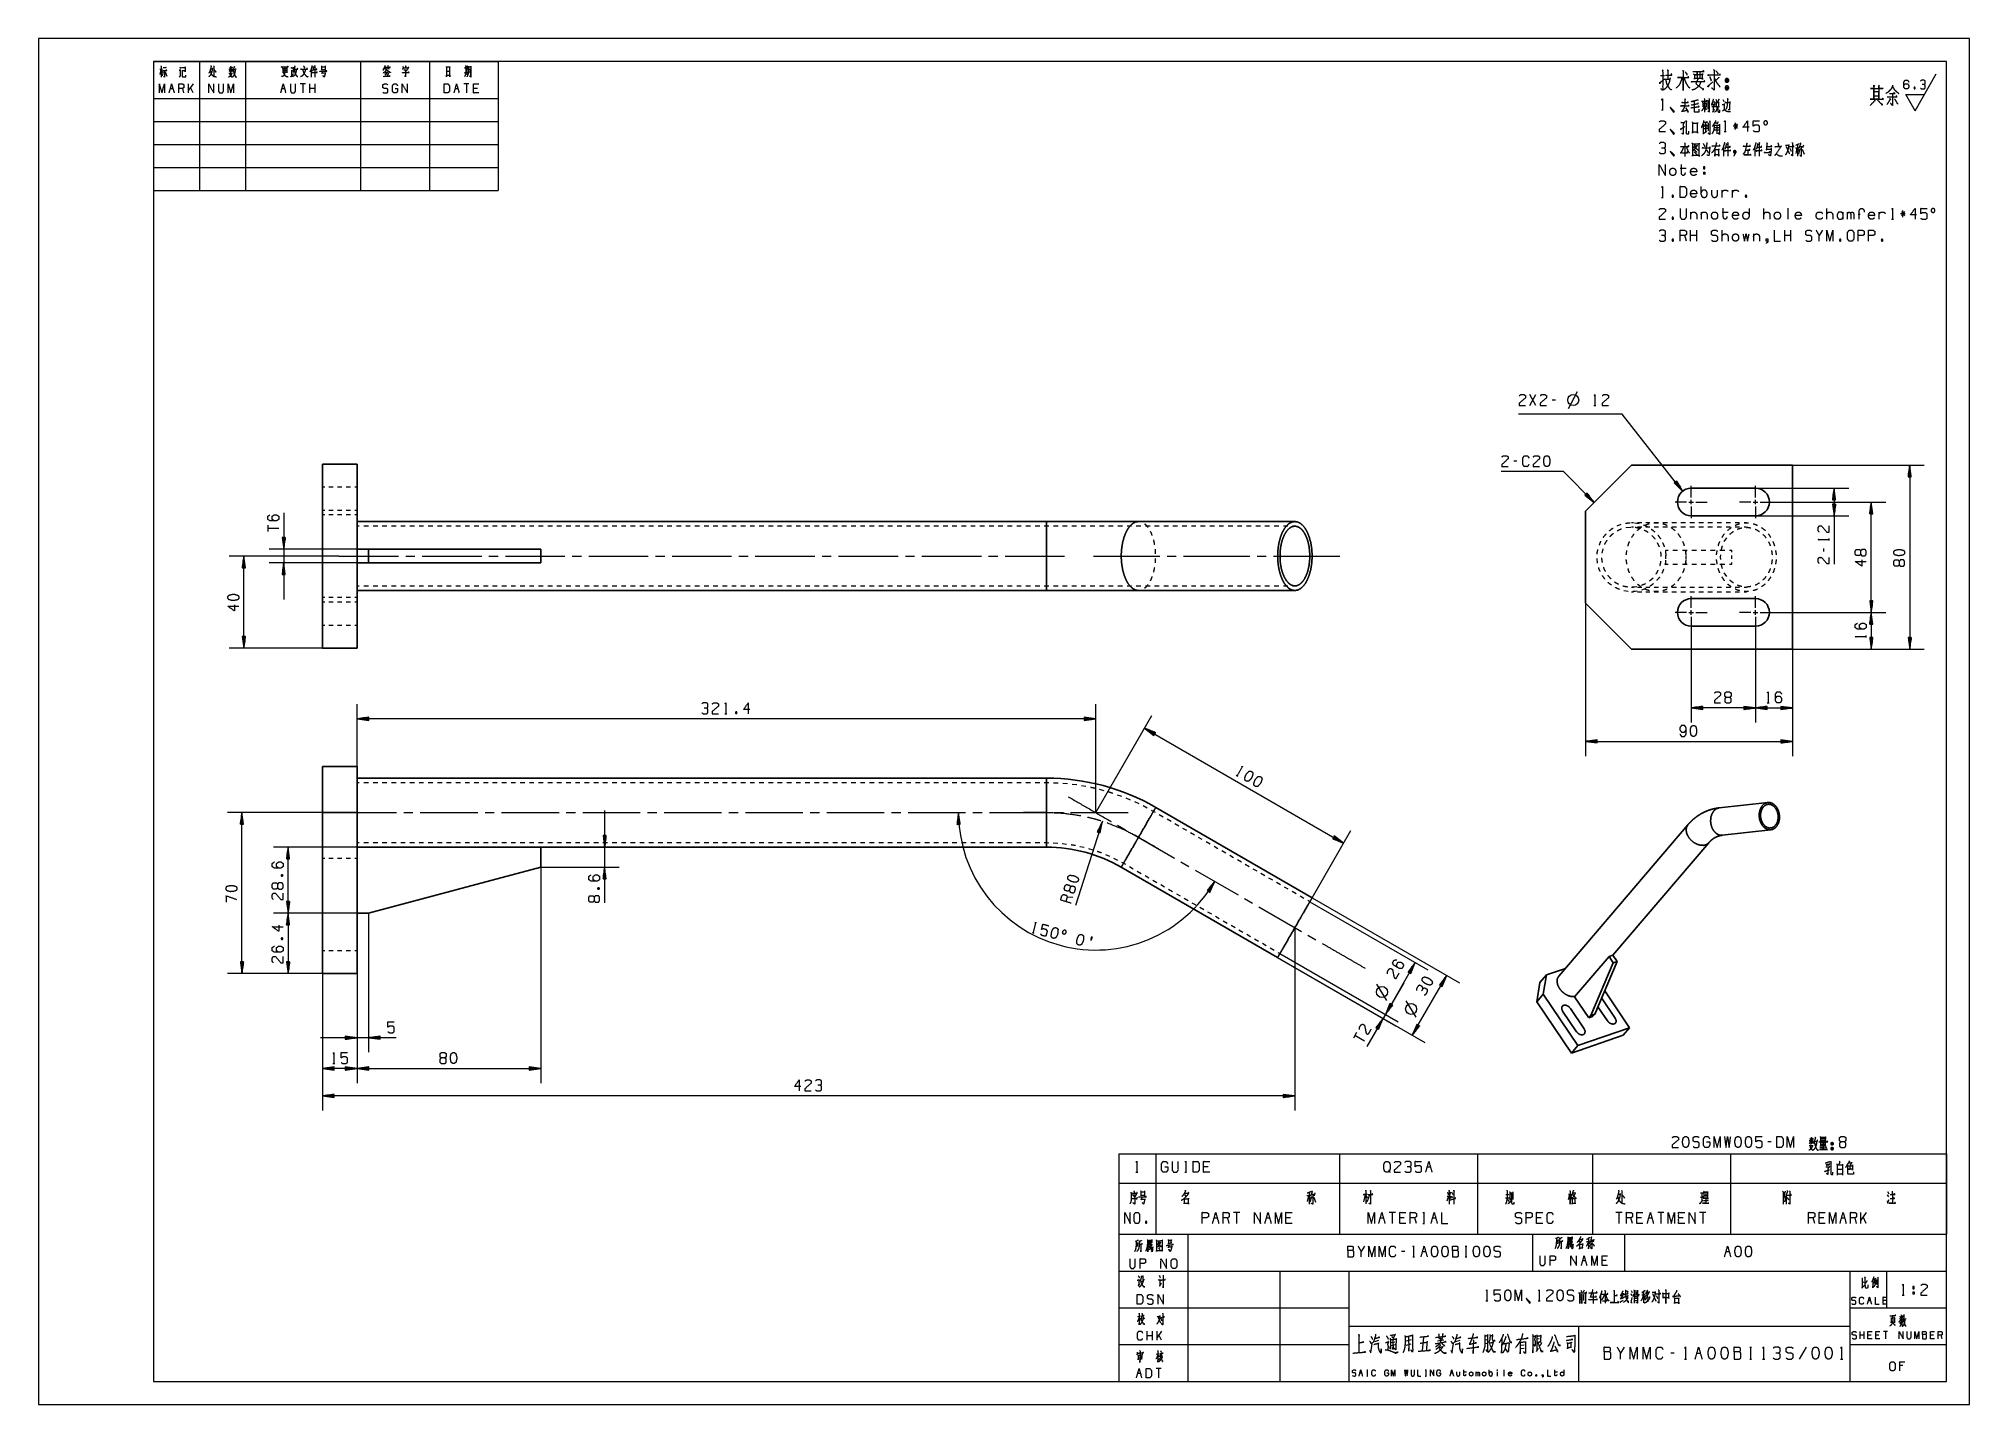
# Model space of a CAD drawing. Header units: millimetres. Extents: x 0 to 420, y 0 to 297.
import ezdxf

# ---------------------------------------------------------------- set-up
doc = ezdxf.new("R2010")
doc.units = ezdxf.units.MM
doc.layers.add('101', color=7, linetype='Continuous', true_color=0xffffff)

msp = doc.modelspace()

# ---------------------------------------------------------------- linework, layer by layer
at = {"layer": '101', "color": 133, "linetype": 'Continuous', "lineweight": 18}
for p, q in [((420, 297), (0, 297)), ((0, 297), (0, 0)), ((420, 0), (420, 297)), ((25, 292), (100, 292)), ((25, 292), (100, 292)), ((25, 292), (25, 264)), ((415, 292), (25, 292)), ((25, 292), (100, 292)), ((25, 292), (25, 5)), ((35, 292), (35, 264)), ((45, 292), (45, 264)), ((70, 292), (70, 264)), ((85, 292), (85, 264)), ((100, 292), (100, 264)), ((415, 5), (415, 292)), ((25, 284), (100, 284)), ((25, 279), (100, 279)), ((25, 274), (100, 274)), ((25, 269), (100, 269)), ((25, 264), (100, 264)), ((235, 37), (415, 37)), ((235, 37), (235, 5)), ((250, 37), (250, 5)), ((325, 37), (325, 29)), ((345, 37), (345, 29)), ((235, 29), (415, 29)), ((270, 29), (270, 5)), ((285, 29), (285, 5)), ((394, 29), (394, 5)), ((402, 29), (402, 21)), ((235, 21), (285, 21)), ((394, 21), (415, 21)), ((285, 17), (394, 17)), ((335, 17), (335, 5)), ((235, 13), (285, 13)), ((394, 13), (415, 13)), ((25, 5), (415, 5)), ((235, 5), (415, 5)), ((0, 0), (420, 0))]:
    msp.add_line(p, q, dxfattribs=at)
at = {"layer": '101', "color": 72, "linetype": 'Continuous', "lineweight": 18}
for p, q in [((26.57, 290.3), (26.35, 289.18)), ((26.36, 290.36), (26.98, 290.36)), ((26.69, 290.14), (26.91, 289.66)), ((30.74, 290.88), (30.87, 290.49)), ((31.13, 290.07), (31.22, 289.97)), ((37.42, 290.41), (37.77, 290.41)), ((41.69, 290.2), (41.43, 289.78)), ((41.53, 290.78), (41.66, 290.49)), ((41.88, 290.18), (42.11, 289.91)), ((42.14, 290.82), (41.95, 290.49)), ((53.11, 290.49), (53.99, 290.49)), ((53.11, 290.14), (53.98, 290.14)), ((54.01, 290.63), (54.01, 289.56)), ((55, 290.16), (55, 288.89)), ((55.02, 290.01), (55.35, 290.01)), ((55.4, 290.82), (55.37, 289.89)), ((59.27, 290.28), (59.27, 288.65)), ((61.56, 290.86), (62.32, 290.86)), ((61.56, 290.28), (62.32, 290.28)), ((61.73, 289.91), (61.56, 289.33)), ((62.33, 291.05), (62.33, 290.09)), ((76.04, 290.67), (76.21, 290.34)), ((92.86, 289.95), (93.25, 289.95)), ((93.22, 291.13), (93.33, 290.98)), ((27.11, 289.78), (26.88, 288.91)), ((27.56, 289.76), (27.87, 288.87)), ((28.66, 286.17), (29.22, 286.17)), ((30.65, 288.62), (30.93, 289.08)), ((31.62, 285.18), (31.34, 286.17)), ((33.59, 287.14), (32.63, 285.78)), ((32.63, 285.18), (32.63, 287.14)), ((33.59, 285.18), (33.04, 286.36)), ((41.4, 289.47), (42.16, 289.47)), ((52.94, 286.17), (53.49, 286.17)), ((53.1, 289.76), (53.98, 289.76)), ((58.02, 287.14), (56.9, 287.14)), ((57.46, 287.14), (57.46, 285.18)), ((59.02, 285.18), (59.02, 287.14)), ((60.14, 286.17), (59.02, 286.17)), ((60.14, 285.18), (60.14, 287.14)), ((61.6, 289.56), (62.33, 289.56)), ((75.31, 289.52), (75.48, 289.02)), ((75.35, 289.72), (76.07, 289.72)), ((75.6, 289.62), (75.76, 289.2)), ((76.13, 289.56), (75.92, 288.89)), ((90.65, 286.17), (91.2, 286.17)), ((93.6, 287.14), (92.49, 287.14)), ((92.92, 289.33), (92.65, 288.71)), ((93.05, 287.14), (93.05, 285.18)), ((93.18, 289.37), (93.28, 289.04)), ((93.75, 288.94), (94, 288.69)), ((95.45, 286.17), (94.61, 286.17)), ((352.78, 288.97), (353.68, 288.97)), ((353.68, 288.18), (354.82, 288.18)), ((352.99, 281.53), (353.42, 281.53)), ((362.06, 282.93), (362.74, 282.96)), ((362.42, 282.31), (362.74, 281.53)), ((363.02, 283.63), (363.16, 283.48)), ((363.07, 283.53), (363.07, 281.66)), ((363.35, 283.98), (363.5, 283.83)), ((366.25, 282.68), (366.56, 282.68)), ((366.39, 283.76), (366.6, 283.36)), ((362.06, 278.37), (362.06, 276.19)), ((362.63, 277.99), (362.63, 276.72)), ((362.75, 278.42), (362.93, 277.92)), ((363.39, 279.09), (363.64, 279.02)), ((364.5, 277.69), (365.6, 277.69)), ((364.61, 278.67), (365.29, 278.67)), ((365.38, 278.87), (365.05, 278.39)), ((369.64, 277.97), (368.63, 277.97)), ((369.46, 278.44), (368.8, 277.49)), ((368.8, 278.44), (369.48, 277.49)), ((369.12, 277.24), (369.12, 278.67)), ((358.02, 274.36), (358.2, 274.21)), ((358.11, 274.26), (358.11, 271.38)), ((362.26, 276.47), (362.91, 276.89)), ((364.46, 277.14), (365.58, 277.14)), ((366.49, 273.41), (366.49, 271.43)), ((366.65, 276.77), (367.08, 276.77)), ((373.32, 273.41), (373.32, 271.43)), ((380.03, 273.86), (380.7, 273.86)), ((382.15, 273.28), (382.91, 273.28)), ((382.48, 273.23), (382.22, 272.01)), ((382.62, 273.96), (382.62, 271.43)), ((382.66, 273.06), (382.87, 272.58)), ((383.14, 273.01), (382.82, 271.88)), ((383.05, 273.56), (383.82, 273.56)), ((383.06, 273.06), (383.21, 272.83)), ((383.9, 273.86), (383.72, 273.23)), ((357.09, 268.82), (358.41, 268.82)), ((383.65, 272.96), (384.05, 271.86)), ((361.64, 263.11), (361.64, 264.86)), ((362.13, 267.97), (362.47, 267.97)), ((362.13, 267.97), (362.13, 267.49)), ((352.99, 262.48), (353.42, 262.48)), ((355.39, 262.93), (355.55, 262.51)), ((366.19, 262.48), (366.19, 264.06)), ((368.47, 262.48), (368.47, 264.06)), ((371.33, 262.93), (371.49, 262.51)), ((355.39, 258.17), (355.55, 257.74)), ((359.36, 259.29), (359.36, 257.72)), ((361.64, 259.29), (361.64, 257.72)), ((366.19, 259.29), (367.52, 259.29)), ((375.3, 257.72), (375.3, 260.09)), ((380.52, 260.12), (380.52, 257.72)), ((388.96, 257.72), (388.96, 260.09)), ((392.56, 257.72), (392.56, 259.29)), ((393.51, 257.72), (393.51, 259.29)), ((396.21, 258.77), (395.79, 258.77)), ((400.34, 257.72), (400.34, 259.29)), ((403.08, 257.72), (403.5, 257.72)), ((406.06, 258.92), (405.05, 258.92)), ((405.88, 259.39), (405.23, 258.44)), ((405.23, 259.39), (405.9, 258.44)), ((405.55, 258.19), (405.55, 259.62)), ((355.39, 253.41), (355.55, 252.98)), ((358.43, 252.96), (358.09, 254.16)), ((359.36, 252.96), (359.36, 255.33)), ((360.71, 254.16), (359.36, 254.16)), ((360.71, 252.96), (360.71, 255.33)), ((366.19, 252.96), (366.19, 255.33)), ((373.02, 254.53), (373.02, 252.96)), ((379.85, 252.96), (379.85, 255.33)), ((381.19, 254.16), (379.85, 254.16)), ((381.19, 252.96), (381.19, 255.33)), ((388.02, 255.33), (387.35, 254.16)), ((391.82, 253.41), (391.98, 252.98)), ((400.92, 253.41), (401.08, 252.98)), ((325.72, 217.21), (324.38, 219.59)), ((324.38, 217.21), (325.72, 219.59)), ((329.94, 218.41), (329.27, 218.41)), ((332.78, 216.58), (334.78, 220.23)), ((338.34, 217.21), (338.76, 217.21)), ((321.59, 205.12), (320.92, 205.12)), ((49.86, 191.19), (49.86, 189.85)), ((49.86, 190.52), (52.23, 190.52)), ((388.29, 186.14), (388.29, 185.47)), ((389.49, 187.87), (389.49, 188.3)), ((397.55, 166.75), (397.55, 167.17)), ((376, 152.55), (376.43, 152.55)), ((149.27, 150.18), (149.7, 150.18)), ((151.67, 150.63), (151.83, 150.21)), ((260.51, 136.8), (260.88, 136.59)), ((52.73, 114.93), (53.16, 115.09)), ((121.59, 112.1), (122.02, 112.26)), ((224.98, 110.25), (223.74, 110.29)), ((52.73, 101.18), (53.16, 101.34)), ((216.11, 102.6), (216.52, 102.49)), ((293.29, 87.85), (291.13, 91.4)), ((299.63, 84.18), (297.47, 87.74)), ((286.68, 80.84), (286.01, 79.67)), ((286.35, 80.26), (288.4, 79.07)), ((64.02, 74.13), (64.45, 74.13)), ((376.85, 57.07), (376.18, 57.07)), ((385.12, 56.29), (386.04, 56.29)), ((385.48, 57.17), (385.16, 56.67)), ((385.28, 57.87), (385.44, 57.52)), ((385.71, 57.14), (385.99, 56.82)), ((386.02, 57.92), (385.79, 57.52)), ((235, 54.46), (235, 48.11)), ((235, 54.46), (243, 54.46)), ((238.67, 50.48), (239.09, 50.48)), ((243, 54.46), (283, 54.46)), ((243, 54.46), (243, 48.11)), ((249.35, 52.85), (249.68, 52.85)), ((249.35, 50.48), (249.68, 50.48)), ((249.52, 52.85), (249.52, 50.48)), ((254.41, 51.68), (253.41, 51.68)), ((283, 54.46), (313, 54.46)), ((283, 54.46), (283, 48.11)), ((302.09, 51.68), (302.76, 51.68)), ((313, 54.46), (338, 54.46)), ((313, 54.46), (313, 48.11)), ((338, 54.46), (368, 54.46)), ((338, 54.46), (338, 48.11)), ((368, 54.46), (415, 54.46)), ((368, 54.46), (368, 48.11)), ((388.83, 52.33), (388.96, 51.9)), ((389.12, 52.38), (389.26, 52.03)), ((389.56, 52.38), (389.36, 51.9)), ((391.22, 51.15), (392.4, 51.15)), ((391.23, 52.08), (392.4, 52.08)), ((392.42, 52.25), (392.42, 49.88)), ((415, 54.46), (415, 48.11)), ((235, 48.11), (235, 37)), ((235, 48.11), (243, 48.11)), ((239.76, 46.22), (240.58, 46.22)), ((240.59, 46.45), (240.59, 45.3)), ((243, 48.11), (283, 48.11)), ((243, 48.11), (243, 37)), ((283, 48.11), (313, 48.11)), ((283, 48.11), (283, 37)), ((307.33, 46.2), (307.61, 45.62)), ((313, 48.11), (313, 37)), ((313, 48.11), (338, 48.11)), ((320.7, 46.25), (320.7, 44.55)), ((338, 48.11), (338, 37)), ((338, 48.11), (368, 48.11)), ((368, 48.11), (368, 37)), ((368, 48.11), (415, 48.11)), ((380.84, 46.45), (381.02, 46.3)), ((391.22, 50.1), (392.38, 50.1)), ((402.21, 46.3), (402.51, 45.75)), ((415, 48.11), (415, 37)), ((239.76, 45.53), (240.58, 45.53)), ((239.95, 45.08), (239.76, 44.38)), ((239.81, 44.65), (240.59, 44.65)), ((249.23, 45.65), (249.55, 45.17)), ((275.88, 45.4), (276.64, 45.4)), ((276.21, 45.35), (275.95, 44.13)), ((276.35, 46.08), (276.35, 43.55)), ((276.39, 45.17), (276.6, 44.7)), ((276.87, 45.12), (276.55, 44)), ((276.78, 45.68), (277.56, 45.68)), ((276.8, 45.17), (276.94, 44.95)), ((277.38, 45.08), (277.79, 43.98)), ((277.63, 45.98), (277.45, 45.35)), ((288.6, 45.62), (288.21, 44.08)), ((288.74, 45.35), (289.04, 44.9)), ((306.72, 45.25), (306.32, 44.17)), ((306.37, 45.25), (307.18, 45.25)), ((306.49, 46.18), (306.62, 45.6)), ((306.87, 45.25), (307.18, 44.77)), ((307.15, 46.18), (306.94, 45.53)), ((307.31, 45.37), (307.52, 44.92)), ((319.06, 44.95), (319.87, 44.95)), ((319.15, 45.65), (319.82, 45.65)), ((320.1, 46.03), (320.7, 46.03)), ((333.02, 45.6), (332.74, 44.45)), ((343.6, 45.68), (344.03, 45.68)), ((361.81, 45.95), (361.81, 44.13)), ((362.25, 45.48), (363.03, 45.48)), ((379.52, 46.1), (379.87, 46.1)), ((380.17, 45.6), (380.17, 43.53)), ((402.12, 45.6), (402.42, 45.12)), ((240.85, 39.81), (240.99, 39.39)), ((255.72, 40.56), (256.39, 40.56)), ((259, 39.36), (258.67, 40.56)), ((261.28, 41.74), (259.94, 41.74)), ((260.61, 41.74), (260.61, 39.36)), ((267.1, 40.56), (267.77, 40.56)), ((272.33, 40.56), (271.32, 40.56)), ((291.86, 40.56), (292.53, 40.56)), ((295.14, 41.74), (293.8, 41.74)), ((294.47, 41.74), (294.47, 39.36)), ((297.08, 40.56), (296.08, 40.56)), ((299.7, 39.36), (299.36, 40.56)), ((301.12, 41.74), (301.46, 41.74)), ((301.12, 39.36), (301.46, 39.36)), ((301.3, 41.74), (301.3, 39.36)), ((303.24, 40.56), (303.91, 40.56)), ((326.85, 40.56), (325.84, 40.56)), ((344.45, 41.74), (343.11, 41.74)), ((343.78, 41.74), (343.78, 39.36)), ((346.73, 39.36), (346.39, 40.56)), ((348.67, 40.56), (347.66, 40.56)), ((350.27, 40.56), (350.94, 40.56)), ((353.56, 41.74), (352.21, 41.74)), ((352.88, 41.74), (352.88, 39.36)), ((357.77, 40.56), (356.76, 40.56)), ((362.66, 41.74), (361.32, 41.74)), ((361.99, 41.74), (361.99, 39.36)), ((386.37, 39.36), (386.04, 40.56)), ((388.31, 40.56), (387.31, 40.56)), ((392.19, 40.56), (392.87, 40.56)), ((395.48, 39.36), (395.14, 40.56)), ((396.41, 39.36), (396.41, 41.74)), ((397.58, 41.74), (396.41, 40.09)), ((397.58, 39.36), (396.91, 40.79)), ((235, 37), (243, 37)), ((241.5, 33.66), (242.04, 33.81)), ((241.79, 35.05), (241.78, 33.74)), ((243, 37), (283, 37)), ((283, 37), (313, 37)), ((288.4, 34.43), (287.73, 33.26)), ((310.32, 34.43), (310.65, 34.43)), ((310.49, 34.43), (310.49, 32.06)), ((313, 37), (338, 37)), ((332.92, 34.28), (333.47, 34.43)), ((333.22, 35.67), (333.2, 34.36)), ((336.72, 35.38), (337.43, 35.58)), ((338, 37), (368, 37)), ((368, 37), (415, 37)), ((297.17, 33.26), (296.5, 33.26)), ((298.9, 32.06), (299.32, 32.06)), ((301.05, 33.26), (301.72, 33.26)), ((310.32, 32.06), (310.65, 32.06)), ((335.89, 31.26), (336.48, 31.26)), ((341.01, 31.26), (340.12, 31.26)), ((367.07, 33.26), (367.74, 33.26)), ((396.78, 26.5), (397.1, 26.62)), ((314.84, 22.53), (315.26, 22.53)), ((326.22, 22.53), (326.64, 22.53)), ((335.45, 24.86), (335.69, 24.41)), ((335.54, 22.23), (335.71, 21.96)), ((336.21, 24.86), (335.99, 24.41)), ((339.05, 22.78), (338.96, 22.96)), ((339.79, 23.81), (339.79, 21.96)), ((341.04, 22.73), (340.95, 22.53)), ((346.33, 24.13), (346.53, 23.71)), ((346.42, 22.26), (346.62, 22.06)), ((346.46, 24.76), (346.67, 24.36)), ((346.46, 22.16), (346.67, 23.26)), ((346.88, 23.81), (348.01, 23.81)), ((347.04, 23.46), (347.77, 23.46)), ((347.09, 24.26), (347.5, 24.26)), ((347.09, 22.61), (347.78, 22.61)), ((347.11, 24.66), (347.77, 24.66)), ((347.13, 23.08), (347.75, 23.08)), ((347.48, 24.43), (347.48, 23.81)), ((347.78, 24.86), (347.78, 23.88)), ((348.1, 23.93), (348.01, 23.53)), ((349.72, 24.18), (349.88, 23.83)), ((349.8, 22.91), (350.11, 22.38)), ((350.98, 24.38), (351.65, 24.38)), ((398.04, 22.56), (398.48, 22.56)), ((401.88, 22.56), (401.21, 22.56)), ((405.37, 23.74), (405.8, 23.74)), ((407.69, 24.46), (407.69, 23.99)), ((407.69, 24.46), (408.02, 24.46)), ((239.62, 19.15), (239.06, 19.01)), ((239.43, 18.9), (239.63, 18.63)), ((404.78, 18.63), (405.57, 18.79)), ((405.68, 18.57), (406.23, 18.69)), ((241.17, 13.94), (241.17, 15.91)), ((242.28, 14.94), (241.17, 14.94)), ((242.28, 13.94), (242.28, 15.91)), ((244.25, 15.91), (243.29, 14.54)), ((243.29, 13.94), (243.29, 15.91)), ((244.25, 13.94), (243.7, 15.12)), ((290.64, 13.69), (291.54, 13.94)), ((294.25, 13.42), (295.03, 13.59)), ((294.25, 12.8), (295.08, 13)), ((297.47, 12.9), (298.59, 13.18)), ((298.54, 14.01), (297.49, 13.73)), ((301.25, 14.63), (300.98, 11.62)), ((304.3, 13.8), (305.66, 14.04)), ((308.32, 13.69), (309.22, 13.94)), ((315.02, 14.01), (314.63, 13.94)), ((315, 13.25), (314.63, 13.14)), ((323.17, 12.9), (322.32, 12.8)), ((323.85, 14.45), (323.66, 14.35)), ((326.44, 14.25), (325.93, 14.18)), ((396.24, 14.25), (396.24, 15.82)), ((397.13, 15.04), (396.24, 15.04)), ((397.13, 14.25), (397.13, 15.82)), ((398.6, 15.04), (397.94, 15.04)), ((400.3, 15.04), (399.63, 15.04)), ((402.22, 15.82), (401.33, 15.82)), ((401.78, 15.82), (401.78, 14.25)), ((412.18, 15.04), (411.51, 15.04)), ((414.1, 14.25), (413.88, 15.04)), ((239.32, 10.28), (239.85, 10.36)), ((243.7, 10.96), (243.12, 10.84)), ((243.49, 10.67), (243.68, 10.43)), ((322.32, 12.14), (323.17, 12.25)), ((344.87, 12.47), (344.13, 11.17)), ((355.81, 11.17), (355.07, 11.17)), ((358.04, 9.85), (358.5, 9.85)), ((360.73, 11.17), (361.47, 11.17)), ((372.22, 12.47), (372.59, 12.47)), ((372.22, 9.85), (372.59, 9.85)), ((372.41, 12.47), (372.41, 9.85)), ((375.01, 9.85), (375.48, 9.85)), ((384.47, 12.47), (382.99, 9.85)), ((391.98, 9.85), (392.45, 9.85)), ((405.52, 8.46), (404.84, 8.46)), ((239.1, 6.79), (239.66, 6.79)), ((244.18, 7.77), (243.07, 7.77)), ((243.62, 7.77), (243.62, 5.8)), ((287.41, 6.84), (287.78, 6.84)), ((288.91, 7.48), (289.1, 7.48)), ((288.91, 6.17), (289.1, 6.17)), ((289.01, 7.48), (289.01, 6.17)), ((301.64, 7.48), (301.83, 7.48)), ((301.64, 6.17), (301.83, 6.17)), ((301.74, 7.48), (301.74, 6.17)), ((307.21, 6.84), (307.58, 6.84)), ((309.85, 7.04), (310.59, 7.04)), ((312.68, 6.17), (312.68, 7.04)), ((315.51, 6.52), (315.51, 7.48)), ((317.3, 7.04), (317.3, 6.17)), ((318.71, 7.5), (318.71, 6.17)), ((329.66, 7.04), (330.39, 7.04))]:
    msp.add_line(p, q, dxfattribs=at)
at = {"layer": '101', "color": 43, "linetype": 'Continuous', "lineweight": 18}
for p, q in [((408.01, 286.42), (408.14, 286.08)), ((408.2, 281.33), (412.81, 289.33)), ((406.18, 284.83), (410.21, 284.83)), ((408.2, 281.33), (406.18, 284.83))]:
    msp.add_line(p, q, dxfattribs=at)
at = {"layer": '101', "color": 22, "linetype": 'Continuous', "lineweight": 18}
for p, q in [((344.47, 215.33), (321.93, 215.33)), ((357.63, 198.59), (344.47, 215.33)), ((331.74, 202.83), (318.13, 202.83)), ((331.74, 202.83), (338.41, 196.16)), ((381.49, 204.23), (410.19, 204.23)), ((407.02, 204.23), (406.68, 201.69)), ((406.68, 201.69), (407.35, 201.69)), ((406.69, 201.69), (406.69, 201.72)), ((406.69, 201.69), (406.69, 201.72)), ((406.74, 201.69), (406.74, 202.11)), ((406.79, 201.69), (406.79, 202.5)), ((406.84, 201.69), (406.84, 202.88)), ((406.89, 201.69), (406.89, 203.27)), ((406.94, 201.69), (406.94, 203.65)), ((406.99, 201.69), (406.99, 204.04)), ((407.35, 201.69), (407.02, 204.23)), ((407.02, 204.23), (407.02, 164.23)), ((407.04, 201.69), (407.04, 204.04)), ((407.09, 201.69), (407.09, 203.65)), ((407.14, 201.69), (407.14, 203.27)), ((407.19, 201.69), (407.19, 202.88)), ((407.25, 201.69), (407.25, 202.5)), ((407.3, 201.69), (407.3, 202.11)), ((407.35, 201.69), (407.35, 201.72)), ((407.35, 201.69), (407.35, 201.72)), ((336.85, 198.19), (336.38, 197.72)), ((336.38, 197.72), (336.4, 197.7)), ((336.38, 197.72), (336.4, 197.7)), ((336.38, 197.72), (338.41, 196.16)), ((336.42, 197.75), (336.71, 197.46)), ((336.45, 197.79), (337.02, 197.22)), ((336.49, 197.83), (337.33, 196.99)), ((336.52, 197.86), (337.64, 196.75)), ((336.56, 197.9), (337.95, 196.51)), ((336.6, 197.93), (338.26, 196.27)), ((336.63, 197.97), (338.29, 196.31)), ((336.67, 198.01), (338.05, 196.62)), ((336.7, 198.04), (337.82, 196.93)), ((336.74, 198.08), (337.58, 197.24)), ((336.78, 198.11), (337.34, 197.55)), ((336.81, 198.15), (337.11, 197.85)), ((338.41, 196.16), (336.85, 198.19)), ((336.85, 198.19), (336.87, 198.16)), ((336.85, 198.19), (336.87, 198.16)), ((356.32, 200.79), (355.8, 200.38)), ((355.8, 200.38), (355.82, 200.36)), ((355.8, 200.38), (355.82, 200.36)), ((355.8, 200.38), (357.63, 198.59)), ((355.84, 200.41), (356.1, 200.09)), ((355.88, 200.45), (356.38, 199.81)), ((355.92, 200.48), (356.66, 199.54)), ((355.96, 200.51), (356.94, 199.27)), ((356, 200.54), (357.21, 199)), ((356.04, 200.57), (357.49, 198.73)), ((356.08, 200.6), (357.53, 198.76)), ((356.12, 200.63), (357.33, 199.09)), ((356.16, 200.67), (357.14, 199.43)), ((356.2, 200.7), (356.94, 199.76)), ((356.24, 200.73), (356.74, 200.1)), ((356.28, 200.76), (356.54, 200.43)), ((356.32, 200.79), (356.34, 200.77)), ((356.32, 200.79), (356.34, 200.77)), ((357.63, 198.59), (356.32, 200.79)), ((373.49, 199.23), (393.75, 199.23)), ((390.58, 199.23), (390.24, 196.69)), ((390.35, 196.69), (390.35, 197.5)), ((390.4, 196.69), (390.4, 197.88)), ((390.45, 196.69), (390.45, 198.27)), ((390.5, 196.69), (390.5, 198.65)), ((390.55, 196.69), (390.55, 199.04)), ((390.91, 196.69), (390.58, 199.23)), ((390.58, 199.23), (390.58, 182.68)), ((390.6, 196.69), (390.6, 199.04)), ((390.66, 196.69), (390.66, 198.65)), ((390.71, 196.69), (390.71, 198.27)), ((390.76, 196.69), (390.76, 197.88)), ((390.81, 196.69), (390.81, 197.5)), ((53.33, 193.91), (53.33, 175.04)), ((373.49, 193.23), (393.75, 193.23)), ((376.99, 196.23), (401.82, 196.23)), ((390.24, 196.69), (390.91, 196.69)), ((390.24, 195.77), (390.58, 193.23)), ((390.91, 195.77), (390.24, 195.77)), ((390.25, 196.69), (390.25, 196.72)), ((390.25, 196.69), (390.25, 196.72)), ((390.25, 195.77), (390.25, 195.74)), ((390.25, 195.77), (390.25, 195.74)), ((390.3, 196.69), (390.3, 197.11)), ((390.3, 195.77), (390.3, 195.35)), ((390.35, 195.77), (390.35, 194.97)), ((390.4, 195.77), (390.4, 194.58)), ((390.45, 195.77), (390.45, 194.2)), ((390.5, 195.77), (390.5, 193.81)), ((390.55, 195.77), (390.55, 193.42)), ((390.58, 193.23), (390.91, 195.77)), ((390.6, 195.77), (390.6, 193.42)), ((390.66, 195.77), (390.66, 193.81)), ((390.71, 195.77), (390.71, 194.2)), ((390.76, 195.77), (390.76, 194.58)), ((390.81, 195.77), (390.81, 194.97)), ((390.86, 196.69), (390.86, 197.11)), ((390.86, 195.77), (390.86, 195.35)), ((390.91, 196.69), (390.91, 196.72)), ((390.91, 196.69), (390.91, 196.72)), ((390.91, 195.77), (390.91, 195.74)), ((390.91, 195.77), (390.91, 195.74)), ((398.65, 196.23), (398.31, 193.69)), ((398.31, 193.69), (398.98, 193.69)), ((398.32, 193.69), (398.32, 193.72)), ((398.32, 193.69), (398.32, 193.72)), ((398.37, 193.69), (398.37, 194.11)), ((398.42, 193.69), (398.42, 194.5)), ((398.47, 193.69), (398.47, 194.88)), ((398.52, 193.69), (398.52, 195.27)), ((398.57, 193.69), (398.57, 195.65)), ((398.62, 193.69), (398.62, 196.04)), ((398.98, 193.69), (398.65, 196.23)), ((398.65, 172.23), (398.65, 196.23)), ((398.67, 193.69), (398.67, 196.04)), ((398.72, 193.69), (398.72, 195.65)), ((398.77, 193.69), (398.77, 195.27)), ((398.82, 193.69), (398.82, 194.88)), ((398.88, 193.69), (398.88, 194.5)), ((398.93, 193.69), (398.93, 194.11)), ((398.98, 193.69), (398.98, 193.72)), ((398.98, 193.69), (398.98, 193.72)), ((69.26, 185.98), (50.15, 185.98)), ((53.66, 188.52), (52.99, 188.52)), ((52.99, 188.52), (53.33, 185.98)), ((53, 188.52), (53, 188.49)), ((53, 188.52), (53, 188.49)), ((53.05, 188.52), (53.05, 188.1)), ((53.1, 188.52), (53.1, 187.72)), ((53.15, 188.52), (53.15, 187.33)), ((53.2, 188.52), (53.2, 186.95)), ((53.25, 188.52), (53.25, 186.56)), ((53.3, 188.52), (53.3, 186.17)), ((53.33, 185.98), (53.66, 188.52)), ((53.35, 188.52), (53.35, 186.17)), ((53.4, 188.52), (53.4, 186.56)), ((53.45, 188.52), (53.45, 186.95)), ((53.5, 188.52), (53.5, 187.33)), ((53.56, 188.52), (53.56, 187.72)), ((53.61, 188.52), (53.61, 188.1)), ((53.66, 188.52), (53.66, 188.49)), ((53.66, 188.52), (53.66, 188.49)), ((65.33, 184.48), (41.47, 184.48)), ((44.65, 184.48), (44.31, 181.94)), ((44.31, 181.94), (44.98, 181.94)), ((44.32, 181.94), (44.32, 181.97)), ((44.32, 181.94), (44.32, 181.97)), ((44.37, 181.94), (44.37, 182.36)), ((44.42, 181.94), (44.42, 182.75)), ((44.47, 181.94), (44.47, 183.13)), ((44.52, 181.94), (44.52, 183.52)), ((44.57, 181.94), (44.57, 183.9)), ((44.62, 181.94), (44.62, 184.29)), ((44.65, 164.48), (44.65, 184.48)), ((44.98, 181.94), (44.65, 184.48)), ((44.67, 181.94), (44.67, 184.29)), ((44.72, 181.94), (44.72, 183.9)), ((44.78, 181.94), (44.78, 183.52)), ((44.83, 181.94), (44.83, 183.13)), ((44.88, 181.94), (44.88, 182.75)), ((44.93, 181.94), (44.93, 182.36)), ((44.98, 181.94), (44.98, 181.97)), ((44.98, 181.94), (44.98, 181.97)), ((69.26, 182.98), (50.15, 182.98)), ((53.33, 182.98), (52.99, 180.44)), ((53.05, 180.44), (53.05, 180.86)), ((53.1, 180.44), (53.1, 181.25)), ((53.15, 180.44), (53.15, 181.63)), ((53.2, 180.44), (53.2, 182.02)), ((53.25, 180.44), (53.25, 182.4)), ((53.3, 180.44), (53.3, 182.79)), ((53.66, 180.44), (53.33, 182.98)), ((53.35, 180.44), (53.35, 182.79)), ((53.4, 180.44), (53.4, 182.4)), ((53.45, 180.44), (53.45, 182.02)), ((53.5, 180.44), (53.5, 181.63)), ((53.56, 180.44), (53.56, 181.25)), ((53.61, 180.44), (53.61, 180.86)), ((52.99, 180.44), (53.66, 180.44)), ((53, 180.44), (53, 180.47)), ((53, 180.44), (53, 180.47)), ((53.66, 180.44), (53.66, 180.47)), ((53.66, 180.44), (53.66, 180.47)), ((336.49, 174.23), (336.49, 140.99)), ((376.99, 172.23), (401.82, 172.23)), ((376.99, 172.23), (401.82, 172.23)), ((398.98, 174.77), (398.31, 174.77)), ((398.31, 174.77), (398.65, 172.23)), ((398.65, 172.23), (398.31, 169.69)), ((398.32, 174.77), (398.32, 174.74)), ((398.32, 174.77), (398.32, 174.74)), ((398.37, 174.77), (398.37, 174.35)), ((398.42, 174.77), (398.42, 173.97)), ((398.47, 174.77), (398.47, 173.58)), ((398.52, 174.77), (398.52, 173.2)), ((398.57, 174.77), (398.57, 172.81)), ((398.62, 174.77), (398.62, 172.42)), ((398.65, 172.23), (398.98, 174.77)), ((398.65, 172.23), (398.65, 164.23)), ((398.98, 169.69), (398.65, 172.23)), ((398.67, 174.77), (398.67, 172.42)), ((398.72, 174.77), (398.72, 172.81)), ((398.77, 174.77), (398.77, 173.2)), ((398.82, 174.77), (398.82, 173.58)), ((398.88, 174.77), (398.88, 173.97)), ((398.93, 174.77), (398.93, 174.35)), ((398.98, 174.77), (398.98, 174.74)), ((398.98, 174.77), (398.98, 174.74)), ((359.49, 168.73), (359.49, 148.29)), ((373.49, 168.73), (373.49, 148.29)), ((373.49, 168.73), (373.49, 148.29)), ((398.31, 169.69), (398.98, 169.69)), ((398.32, 169.69), (398.32, 169.72)), ((398.32, 169.69), (398.32, 169.72)), ((398.37, 169.69), (398.37, 170.11)), ((398.42, 169.69), (398.42, 170.5)), ((398.47, 169.69), (398.47, 170.88)), ((398.52, 169.69), (398.52, 171.27)), ((398.57, 169.69), (398.57, 171.65)), ((398.62, 169.69), (398.62, 172.04)), ((398.67, 169.69), (398.67, 172.04)), ((398.72, 169.69), (398.72, 171.65)), ((398.77, 169.69), (398.77, 171.27)), ((398.82, 169.69), (398.82, 170.88)), ((398.88, 169.69), (398.88, 170.5)), ((398.93, 169.69), (398.93, 170.11)), ((398.98, 169.69), (398.98, 169.72)), ((398.98, 169.69), (398.98, 169.72)), ((61.76, 164.48), (41.47, 164.48)), ((44.31, 167.02), (44.65, 164.48)), ((44.98, 167.02), (44.31, 167.02)), ((44.32, 167.02), (44.32, 166.99)), ((44.32, 167.02), (44.32, 166.99)), ((44.37, 167.02), (44.37, 166.6)), ((44.42, 167.02), (44.42, 166.22)), ((44.47, 167.02), (44.47, 165.83)), ((44.52, 167.02), (44.52, 165.45)), ((44.57, 167.02), (44.57, 165.06)), ((44.62, 167.02), (44.62, 164.67)), ((44.65, 164.48), (44.98, 167.02)), ((44.67, 167.02), (44.67, 164.67)), ((44.72, 167.02), (44.72, 165.06)), ((44.78, 167.02), (44.78, 165.45)), ((44.83, 167.02), (44.83, 165.83)), ((44.88, 167.02), (44.88, 166.22)), ((44.93, 167.02), (44.93, 166.6)), ((44.98, 167.02), (44.98, 166.99)), ((44.98, 167.02), (44.98, 166.99)), ((381.49, 164.23), (410.19, 164.23)), ((381.49, 164.23), (381.49, 148.29)), ((381.49, 164.23), (381.49, 140.99)), ((381.49, 164.23), (401.82, 164.23)), ((398.98, 166.77), (398.31, 166.77)), ((398.31, 166.77), (398.65, 164.23)), ((398.32, 166.77), (398.32, 166.74)), ((398.32, 166.77), (398.32, 166.74)), ((398.37, 166.77), (398.37, 166.35)), ((398.42, 166.77), (398.42, 165.97)), ((398.47, 166.77), (398.47, 165.58)), ((398.52, 166.77), (398.52, 165.2)), ((398.57, 166.77), (398.57, 164.81)), ((398.62, 166.77), (398.62, 164.42)), ((398.65, 164.23), (398.98, 166.77)), ((398.67, 166.77), (398.67, 164.42)), ((398.72, 166.77), (398.72, 164.81)), ((398.77, 166.77), (398.77, 165.2)), ((398.82, 166.77), (398.82, 165.58)), ((398.88, 166.77), (398.88, 165.97)), ((398.93, 166.77), (398.93, 166.35)), ((398.98, 166.77), (398.98, 166.74)), ((398.98, 166.77), (398.98, 166.74)), ((407.35, 166.77), (406.68, 166.77)), ((406.68, 166.77), (407.02, 164.23)), ((406.69, 166.77), (406.69, 166.74)), ((406.69, 166.77), (406.69, 166.74)), ((406.74, 166.77), (406.74, 166.35)), ((406.79, 166.77), (406.79, 165.97)), ((406.84, 166.77), (406.84, 165.58)), ((406.89, 166.77), (406.89, 165.2)), ((406.94, 166.77), (406.94, 164.81)), ((406.99, 166.77), (406.99, 164.42)), ((407.02, 164.23), (407.35, 166.77)), ((407.04, 166.77), (407.04, 164.42)), ((407.09, 166.77), (407.09, 164.81)), ((407.14, 166.77), (407.14, 165.2)), ((407.19, 166.77), (407.19, 165.58)), ((407.25, 166.77), (407.25, 165.97)), ((407.3, 166.77), (407.3, 166.35)), ((407.35, 166.77), (407.35, 166.74)), ((407.35, 166.77), (407.35, 166.74)), ((69.26, 128.68), (69.26, 152.26)), ((229.97, 128.68), (229.97, 152.26)), ((362.03, 151.79), (359.49, 151.46)), ((373.49, 151.46), (359.49, 151.46)), ((359.49, 151.46), (362.03, 151.13)), ((362.03, 151.49), (359.68, 151.49)), ((362.03, 151.43), (359.68, 151.43)), ((362.03, 151.54), (360.06, 151.54)), ((362.03, 151.38), (360.06, 151.38)), ((362.03, 151.59), (360.45, 151.59)), ((362.03, 151.33), (360.45, 151.33)), ((362.03, 151.64), (360.84, 151.64)), ((362.03, 151.28), (360.84, 151.28)), ((362.03, 151.69), (361.22, 151.69)), ((362.03, 151.23), (361.22, 151.23)), ((362.03, 151.74), (361.61, 151.74)), ((362.03, 151.79), (361.99, 151.79)), ((362.03, 151.79), (361.99, 151.79)), ((362.03, 151.13), (362.03, 151.79)), ((370.95, 151.79), (370.95, 151.13)), ((370.95, 151.79), (370.98, 151.79)), ((373.49, 151.46), (370.95, 151.79)), ((370.95, 151.79), (370.98, 151.79)), ((370.95, 151.74), (371.36, 151.74)), ((370.95, 151.69), (371.75, 151.69)), ((370.95, 151.64), (372.14, 151.64)), ((370.95, 151.59), (372.52, 151.59)), ((370.95, 151.54), (372.91, 151.54)), ((370.95, 151.49), (373.29, 151.49)), ((370.95, 151.13), (373.49, 151.46)), ((370.95, 151.43), (373.29, 151.43)), ((370.95, 151.38), (372.91, 151.38)), ((370.95, 151.33), (372.52, 151.33)), ((370.95, 151.28), (372.14, 151.28)), ((370.95, 151.23), (371.75, 151.23)), ((376.03, 151.79), (373.49, 151.46)), ((373.49, 151.46), (381.49, 151.46)), ((373.49, 151.46), (376.03, 151.13)), ((376.03, 151.49), (373.68, 151.49)), ((376.03, 151.43), (373.68, 151.43)), ((376.03, 151.54), (374.06, 151.54)), ((376.03, 151.38), (374.06, 151.38)), ((376.03, 151.59), (374.45, 151.59)), ((376.03, 151.33), (374.45, 151.33)), ((376.03, 151.64), (374.84, 151.64)), ((376.03, 151.28), (374.84, 151.28)), ((376.03, 151.69), (375.22, 151.69)), ((376.03, 151.23), (375.22, 151.23)), ((376.03, 151.74), (375.61, 151.74)), ((376.03, 151.79), (375.99, 151.79)), ((376.03, 151.79), (375.99, 151.79)), ((376.03, 151.13), (376.03, 151.79)), ((381.49, 151.46), (378.95, 151.79)), ((378.95, 151.79), (378.98, 151.79)), ((378.95, 151.79), (378.95, 151.13)), ((378.95, 151.79), (378.98, 151.79)), ((378.95, 151.74), (379.36, 151.74)), ((378.95, 151.69), (379.75, 151.69)), ((378.95, 151.64), (380.14, 151.64)), ((378.95, 151.59), (380.52, 151.59)), ((378.95, 151.54), (380.91, 151.54)), ((378.95, 151.49), (381.29, 151.49)), ((378.95, 151.13), (381.49, 151.46)), ((378.95, 151.43), (381.29, 151.43)), ((378.95, 151.38), (380.91, 151.38)), ((378.95, 151.33), (380.52, 151.33)), ((378.95, 151.28), (380.14, 151.28)), ((378.95, 151.23), (379.75, 151.23)), ((71.8, 149.42), (69.26, 149.09)), ((69.26, 149.09), (71.8, 148.75)), ((229.97, 149.09), (69.26, 149.09)), ((71.8, 149.11), (69.45, 149.11)), ((71.8, 149.06), (69.45, 149.06)), ((71.8, 149.16), (69.84, 149.16)), ((71.8, 149.01), (69.84, 149.01)), ((71.8, 149.22), (70.22, 149.22)), ((71.8, 148.96), (70.22, 148.96)), ((71.8, 149.27), (70.61, 149.27)), ((71.8, 148.91), (70.61, 148.91)), ((71.8, 149.32), (70.99, 149.32)), ((71.8, 148.86), (70.99, 148.86)), ((71.8, 149.37), (71.38, 149.37)), ((71.8, 148.81), (71.38, 148.81)), ((71.8, 149.42), (71.76, 149.42)), ((71.8, 149.42), (71.76, 149.42)), ((71.8, 148.76), (71.76, 148.76)), ((71.8, 148.76), (71.76, 148.76)), ((71.8, 148.75), (71.8, 149.42)), ((227.43, 149.42), (227.47, 149.42)), ((229.97, 149.09), (227.43, 149.42)), ((227.43, 149.42), (227.43, 148.75)), ((227.43, 149.42), (227.47, 149.42)), ((227.43, 149.37), (227.85, 149.37)), ((227.43, 149.32), (228.24, 149.32)), ((227.43, 149.27), (228.62, 149.27)), ((227.43, 149.22), (229.01, 149.22)), ((227.43, 149.16), (229.4, 149.16)), ((227.43, 149.11), (229.78, 149.11)), ((227.43, 148.75), (229.97, 149.09)), ((227.43, 149.06), (229.78, 149.06)), ((227.43, 149.01), (229.4, 149.01)), ((227.43, 148.96), (229.01, 148.96)), ((227.43, 148.91), (228.62, 148.91)), ((227.43, 148.86), (228.24, 148.86)), ((227.43, 148.81), (227.85, 148.81)), ((227.43, 148.76), (227.47, 148.76)), ((227.43, 148.76), (227.47, 148.76)), ((229.97, 128.68), (242.17, 149.8)), ((240.58, 147.05), (283.88, 122.05)), ((242.95, 146.07), (240.58, 147.05)), ((240.58, 147.05), (242.61, 145.49)), ((362.03, 151.18), (361.61, 151.18)), ((362.03, 151.13), (361.99, 151.13)), ((362.03, 151.13), (361.99, 151.13)), ((370.95, 151.18), (371.36, 151.18)), ((370.95, 151.13), (370.98, 151.13)), ((370.95, 151.13), (370.98, 151.13)), ((376.03, 151.18), (375.61, 151.18)), ((376.03, 151.13), (375.99, 151.13)), ((376.03, 151.13), (375.99, 151.13)), ((378.95, 151.18), (379.36, 151.18)), ((378.95, 151.13), (378.98, 151.13)), ((378.95, 151.13), (378.98, 151.13)), ((242.77, 145.75), (240.73, 146.93)), ((242.79, 145.8), (240.76, 146.97)), ((242.74, 145.71), (241.04, 146.69)), ((242.82, 145.84), (241.12, 146.82)), ((242.72, 145.67), (241.35, 146.45)), ((242.84, 145.89), (241.48, 146.67)), ((242.69, 145.62), (241.66, 146.22)), ((242.87, 145.93), (241.84, 146.52)), ((242.67, 145.58), (241.97, 145.98)), ((242.89, 145.97), (242.2, 146.38)), ((242.64, 145.53), (242.28, 145.74)), ((242.92, 146.02), (242.56, 146.23)), ((242.61, 145.49), (242.59, 145.51)), ((242.61, 145.49), (242.59, 145.51)), ((242.61, 145.49), (242.95, 146.07)), ((242.95, 146.06), (242.92, 146.08)), ((242.95, 146.06), (242.92, 146.08)), ((339.03, 144.5), (336.49, 144.17)), ((336.49, 144.17), (381.49, 144.17)), ((336.49, 144.17), (339.03, 143.83)), ((339.03, 144.19), (336.68, 144.19)), ((339.03, 144.14), (336.68, 144.14)), ((339.03, 144.25), (337.06, 144.25)), ((339.03, 144.09), (337.06, 144.09)), ((339.03, 144.3), (337.45, 144.3)), ((339.03, 144.04), (337.45, 144.04)), ((339.03, 144.35), (337.84, 144.35)), ((339.03, 143.99), (337.84, 143.99)), ((339.03, 144.4), (338.22, 144.4)), ((339.03, 143.94), (338.22, 143.94)), ((339.03, 144.45), (338.61, 144.45)), ((339.03, 143.89), (338.61, 143.89)), ((339.03, 144.5), (338.99, 144.5)), ((339.03, 144.5), (338.99, 144.5)), ((339.03, 143.84), (338.99, 143.84)), ((339.03, 143.84), (338.99, 143.84)), ((339.03, 143.83), (339.03, 144.5)), ((378.95, 144.5), (378.95, 143.83)), ((378.95, 144.5), (378.98, 144.5)), ((381.49, 144.17), (378.95, 144.5)), ((378.95, 144.5), (378.98, 144.5)), ((378.95, 144.45), (379.36, 144.45)), ((378.95, 144.4), (379.75, 144.4)), ((378.95, 144.35), (380.14, 144.35)), ((378.95, 144.3), (380.52, 144.3)), ((378.95, 144.25), (380.91, 144.25)), ((378.95, 144.19), (381.29, 144.19)), ((378.95, 143.83), (381.49, 144.17)), ((378.95, 144.14), (381.29, 144.14)), ((378.95, 144.09), (380.91, 144.09)), ((378.95, 144.04), (380.52, 144.04)), ((378.95, 143.99), (380.14, 143.99)), ((378.95, 143.94), (379.75, 143.94)), ((378.95, 143.89), (379.36, 143.89)), ((378.95, 143.84), (378.98, 143.84)), ((378.95, 143.84), (378.98, 143.84)), ((65.33, 128.68), (41.06, 128.68)), ((44.23, 128.68), (43.9, 126.14)), ((43.9, 126.14), (43.9, 126.17)), ((43.9, 126.14), (43.9, 126.17)), ((43.9, 126.14), (44.57, 126.14)), ((43.95, 126.14), (43.95, 126.55)), ((44, 126.14), (44, 126.94)), ((44.06, 126.14), (44.06, 127.32)), ((44.11, 126.14), (44.11, 127.71)), ((44.16, 126.14), (44.16, 128.1)), ((44.21, 126.14), (44.21, 128.48)), ((44.57, 126.14), (44.23, 128.68)), ((44.23, 93.68), (44.23, 128.68)), ((44.26, 126.14), (44.26, 128.48)), ((44.31, 126.14), (44.31, 128.1)), ((44.36, 126.14), (44.36, 127.71)), ((44.41, 126.14), (44.41, 127.32)), ((44.46, 126.14), (44.46, 126.94)), ((44.51, 126.14), (44.51, 126.55)), ((44.56, 126.14), (44.56, 126.17)), ((44.56, 126.14), (44.56, 126.17)), ((123.13, 129.11), (123.13, 109.07)), ((200.11, 128.68), (199.82, 126.13)), ((199.82, 126.13), (200.49, 126.14)), ((199.83, 126.13), (199.83, 126.16)), ((199.83, 126.13), (199.83, 126.16)), ((199.88, 126.13), (199.87, 126.55)), ((199.93, 126.13), (199.91, 126.93)), ((199.98, 126.13), (199.96, 127.32)), ((200.03, 126.13), (200, 127.71)), ((200.08, 126.13), (200.04, 128.09)), ((200.13, 126.14), (200.08, 128.48)), ((200.49, 126.14), (200.11, 128.68)), ((200.18, 126.14), (200.13, 128.48)), ((200.24, 126.14), (200.19, 128.1)), ((200.29, 126.14), (200.25, 127.71)), ((200.34, 126.14), (200.31, 127.33)), ((200.39, 126.14), (200.37, 126.94)), ((200.44, 126.14), (200.43, 126.56)), ((200.49, 126.14), (200.49, 126.17)), ((200.49, 126.14), (200.49, 126.17)), ((231.4, 126.79), (225.56, 108.47)), ((231.4, 126.79), (230.31, 124.47)), ((230.56, 124.39), (231.15, 126.26)), ((230.61, 124.37), (231.32, 126.61)), ((230.65, 124.36), (231.37, 126.6)), ((230.7, 124.34), (231.3, 126.21)), ((230.95, 124.27), (231.4, 126.79)), ((122.8, 123.72), (123.13, 121.18)), ((123.47, 123.72), (122.8, 123.72)), ((122.8, 123.72), (122.8, 123.68)), ((122.8, 123.72), (122.8, 123.68)), ((122.86, 123.72), (122.86, 123.3)), ((122.91, 123.72), (122.91, 122.91)), ((122.96, 123.72), (122.96, 122.53)), ((123.01, 123.72), (123.01, 122.14)), ((123.06, 123.72), (123.06, 121.75)), ((123.11, 123.72), (123.11, 121.37)), ((123.13, 121.18), (123.47, 123.72)), ((123.16, 123.72), (123.16, 121.37)), ((123.21, 123.72), (123.21, 121.75)), ((123.26, 123.72), (123.26, 122.14)), ((123.31, 123.72), (123.31, 122.53)), ((123.36, 123.72), (123.36, 122.91)), ((123.41, 123.72), (123.41, 123.3)), ((123.47, 123.72), (123.47, 123.68)), ((123.47, 123.72), (123.47, 123.68)), ((230.31, 124.47), (230.95, 124.27)), ((230.32, 124.47), (230.33, 124.5)), ((230.32, 124.47), (230.33, 124.5)), ((230.36, 124.45), (230.49, 124.85)), ((230.41, 124.44), (230.66, 125.2)), ((230.46, 124.42), (230.82, 125.55)), ((230.51, 124.41), (230.99, 125.91)), ((230.75, 124.33), (231.23, 125.83)), ((230.8, 124.31), (231.16, 125.45)), ((230.85, 124.3), (231.09, 125.06)), ((230.9, 124.28), (231.02, 124.68)), ((230.94, 124.27), (230.95, 124.3)), ((230.94, 124.27), (230.95, 124.3)), ((277.03, 110.17), (285.47, 124.8)), ((281.85, 123.61), (281.51, 123.03)), ((281.51, 123.03), (283.88, 122.05)), ((281.52, 123.03), (281.54, 123.01)), ((281.52, 123.03), (281.54, 123.01)), ((281.54, 123.07), (281.9, 122.86)), ((281.57, 123.12), (282.26, 122.72)), ((281.59, 123.16), (282.62, 122.57)), ((281.62, 123.21), (282.98, 122.42)), ((281.64, 123.25), (283.34, 122.27)), ((281.67, 123.29), (283.7, 122.12)), ((281.69, 123.34), (283.73, 122.16)), ((281.72, 123.38), (283.42, 122.4)), ((281.75, 123.43), (283.11, 122.64)), ((281.77, 123.47), (282.8, 122.87)), ((281.8, 123.51), (282.49, 123.11)), ((281.82, 123.56), (282.18, 123.35)), ((283.88, 122.05), (281.85, 123.61)), ((281.85, 123.6), (281.87, 123.59)), ((281.85, 123.6), (281.87, 123.59)), ((69.26, 121.18), (51.1, 121.18)), ((54.28, 121.18), (53.94, 118.64)), ((53.94, 118.64), (54.61, 118.64)), ((53.95, 118.64), (53.95, 118.67)), ((53.95, 118.64), (53.95, 118.67)), ((54, 118.64), (54, 119.05)), ((54.05, 118.64), (54.05, 119.44)), ((54.1, 118.64), (54.1, 119.82)), ((54.15, 118.64), (54.15, 120.21)), ((54.2, 118.64), (54.2, 120.6)), ((54.25, 118.64), (54.25, 120.98)), ((54.61, 118.64), (54.28, 121.18)), ((54.28, 106.85), (54.28, 121.18)), ((54.3, 118.64), (54.3, 120.98)), ((54.35, 118.64), (54.35, 120.6)), ((54.4, 118.64), (54.4, 120.21)), ((54.46, 118.64), (54.46, 119.82)), ((54.51, 118.64), (54.51, 119.44)), ((54.56, 118.64), (54.56, 119.05)), ((54.61, 118.64), (54.61, 118.67)), ((54.61, 118.64), (54.61, 118.67)), ((109.26, 121.18), (126.31, 121.18)), ((109.26, 116.85), (126.31, 116.85)), ((109.26, 116.85), (109.26, 69.86)), ((123.13, 116.85), (122.8, 114.31)), ((122.8, 114.31), (122.8, 114.35)), ((122.8, 114.31), (122.8, 114.35)), ((122.8, 114.31), (123.47, 114.31)), ((122.86, 114.31), (122.86, 114.73)), ((122.91, 114.31), (122.91, 115.12)), ((122.96, 114.31), (122.96, 115.5)), ((123.01, 114.31), (123.01, 115.89)), ((123.06, 114.31), (123.06, 116.27)), ((123.11, 114.31), (123.11, 116.66)), ((123.47, 114.31), (123.13, 116.85)), ((123.16, 114.31), (123.16, 116.66)), ((123.21, 114.31), (123.21, 116.27)), ((123.26, 114.31), (123.26, 115.89)), ((123.31, 114.31), (123.31, 115.5)), ((123.36, 114.31), (123.36, 115.12)), ((123.41, 114.31), (123.41, 114.73)), ((123.47, 114.31), (123.47, 114.35)), ((123.47, 114.31), (123.47, 114.35)), ((255.84, 113.74), (254.24, 111.74)), ((254.5, 111.58), (255.72, 113.59)), ((254.55, 111.56), (255.76, 113.56)), ((254.81, 111.4), (255.84, 113.74)), ((54.61, 109.39), (53.94, 109.39)), ((53.94, 109.39), (54.28, 106.85)), ((53.95, 109.39), (53.95, 109.36)), ((53.95, 109.39), (53.95, 109.36)), ((54, 109.39), (54, 108.98)), ((54.05, 109.39), (54.05, 108.59)), ((54.1, 109.39), (54.1, 108.2)), ((54.15, 109.39), (54.15, 107.82)), ((54.2, 109.39), (54.2, 107.43)), ((54.25, 109.39), (54.25, 107.05)), ((54.28, 106.85), (54.61, 109.39)), ((54.3, 109.39), (54.3, 107.05)), ((54.35, 109.39), (54.35, 107.43)), ((54.4, 109.39), (54.4, 107.82)), ((54.46, 109.39), (54.46, 108.2)), ((54.51, 109.39), (54.51, 108.59)), ((54.56, 109.39), (54.56, 108.98)), ((54.61, 109.39), (54.61, 109.36)), ((54.61, 109.39), (54.61, 109.36)), ((254.24, 111.74), (254.26, 111.77)), ((254.24, 111.74), (254.26, 111.77)), ((254.24, 111.74), (254.81, 111.4)), ((254.29, 111.71), (254.5, 112.07)), ((254.33, 111.69), (254.75, 112.37)), ((254.37, 111.66), (254.99, 112.68)), ((254.42, 111.63), (255.23, 112.98)), ((254.46, 111.61), (255.48, 113.29)), ((254.59, 111.53), (255.61, 113.21)), ((254.63, 111.5), (255.45, 112.85)), ((254.68, 111.48), (255.29, 112.49)), ((254.72, 111.45), (255.14, 112.14)), ((254.76, 111.42), (254.98, 111.78)), ((254.81, 111.4), (254.82, 111.42)), ((254.81, 111.4), (254.82, 111.42)), ((276.53, 109.3), (302.22, 94.47)), ((277.03, 110.17), (309.06, 91.67)), ((69.26, 106.85), (51.1, 106.85)), ((69.26, 106.85), (51.1, 106.85)), ((54.28, 106.85), (53.94, 104.31)), ((54.05, 104.31), (54.05, 105.12)), ((54.1, 104.31), (54.1, 105.5)), ((54.15, 104.31), (54.15, 105.89)), ((54.2, 104.31), (54.2, 106.27)), ((54.25, 104.31), (54.25, 106.66)), ((54.61, 104.31), (54.28, 106.85)), ((54.28, 106.85), (54.28, 93.68)), ((54.3, 104.31), (54.3, 106.66)), ((54.35, 104.31), (54.35, 106.27)), ((54.4, 104.31), (54.4, 105.89)), ((54.46, 104.31), (54.46, 105.5)), ((54.51, 104.31), (54.51, 105.12)), ((71.76, 106.85), (71.76, 76.56)), ((53.94, 104.31), (54.61, 104.31)), ((53.95, 104.31), (53.95, 104.35)), ((53.95, 104.31), (53.95, 104.35)), ((54, 104.31), (54, 104.73)), ((54.56, 104.31), (54.56, 104.73)), ((54.61, 104.31), (54.61, 104.35)), ((54.61, 104.31), (54.61, 104.35)), ((273.28, 103.68), (273.28, 63.91)), ((269.53, 97.18), (295.22, 82.34)), ((269.53, 97.18), (301.56, 78.68)), ((270.03, 98.05), (295.72, 83.21)), ((270.03, 98.05), (295.72, 83.21)), ((61.76, 93.68), (41.06, 93.68)), ((43.9, 96.22), (44.23, 93.68)), ((43.9, 96.22), (43.9, 96.18)), ((44.57, 96.22), (43.9, 96.22)), ((43.9, 96.22), (43.9, 96.18)), ((43.95, 96.22), (43.95, 95.8)), ((44, 96.22), (44, 95.41)), ((44.06, 96.22), (44.06, 95.03)), ((44.11, 96.22), (44.11, 94.64)), ((44.16, 96.22), (44.16, 94.25)), ((44.21, 96.22), (44.21, 93.87)), ((44.23, 93.68), (44.57, 96.22)), ((44.26, 96.22), (44.26, 93.87)), ((44.31, 96.22), (44.31, 94.25)), ((44.36, 96.22), (44.36, 94.64)), ((44.41, 96.22), (44.41, 95.03)), ((44.46, 96.22), (44.46, 95.41)), ((44.51, 96.22), (44.51, 95.8)), ((44.56, 96.22), (44.56, 96.18)), ((44.56, 96.22), (44.56, 96.18)), ((61.76, 93.68), (51.1, 93.68)), ((53.94, 96.22), (54.28, 93.68)), ((54.61, 96.22), (53.94, 96.22)), ((53.95, 96.22), (53.95, 96.18)), ((53.95, 96.22), (53.95, 96.18)), ((54, 96.22), (54, 95.8)), ((54.05, 96.22), (54.05, 95.41)), ((54.1, 96.22), (54.1, 95.03)), ((54.15, 96.22), (54.15, 94.64)), ((54.2, 96.22), (54.2, 94.25)), ((54.25, 96.22), (54.25, 93.87)), ((54.28, 93.68), (54.61, 96.22)), ((54.3, 96.22), (54.3, 93.87)), ((54.35, 96.22), (54.35, 94.25)), ((54.4, 96.22), (54.4, 94.64)), ((54.46, 96.22), (54.46, 95.03)), ((54.51, 96.22), (54.51, 95.41)), ((54.56, 96.22), (54.56, 95.8)), ((54.61, 96.22), (54.61, 96.18)), ((54.61, 96.22), (54.61, 96.18)), ((61.76, 93.68), (61.76, 63.91)), ((61.76, 93.68), (61.76, 69.86)), ((69.26, 93.68), (69.26, 76.56)), ((69.26, 93.68), (69.26, 69.86)), ((69.26, 93.68), (69.26, 69.86)), ((299.47, 96.06), (292.97, 84.8)), ((299.47, 96.06), (297.91, 94.02)), ((297.91, 94.02), (298.49, 93.69)), ((297.92, 94.02), (297.93, 94.05)), ((297.92, 94.02), (297.93, 94.05)), ((297.96, 94), (298.17, 94.36)), ((298, 93.97), (298.41, 94.67)), ((298.05, 93.95), (298.64, 94.98)), ((298.09, 93.92), (298.88, 95.28)), ((298.14, 93.89), (299.12, 95.59)), ((298.18, 93.87), (299.35, 95.9)), ((298.22, 93.84), (299.4, 95.88)), ((298.27, 93.82), (299.25, 95.52)), ((298.31, 93.79), (299.1, 95.16)), ((298.36, 93.77), (298.95, 94.8)), ((298.4, 93.74), (298.8, 94.44)), ((298.44, 93.72), (298.65, 94.08)), ((298.49, 93.69), (299.47, 96.06)), ((298.49, 93.69), (298.5, 93.72)), ((298.49, 93.69), (298.5, 93.72)), ((298.81, 80.27), (306.31, 93.26)), ((306.31, 93.26), (304.75, 91.23)), ((304.93, 91.12), (305.72, 92.49)), ((304.98, 91.1), (305.96, 92.8)), ((305.02, 91.07), (306.2, 93.11)), ((305.07, 91.05), (306.24, 93.08)), ((305.11, 91.02), (306.09, 92.72)), ((305.33, 90.89), (306.31, 93.26)), ((296.94, 91.67), (288.92, 77.79)), ((304.75, 91.23), (305.33, 90.89)), ((304.76, 91.23), (304.77, 91.25)), ((304.76, 91.23), (304.77, 91.25)), ((304.8, 91.2), (305.01, 91.56)), ((304.85, 91.18), (305.25, 91.87)), ((304.89, 91.15), (305.48, 92.18)), ((305.15, 91), (305.94, 92.36)), ((305.2, 90.97), (305.79, 92)), ((305.24, 90.95), (305.64, 91.64)), ((305.29, 90.92), (305.49, 91.28)), ((305.33, 90.9), (305.35, 90.92)), ((305.33, 90.9), (305.35, 90.92)), ((293.95, 87.16), (292.97, 84.8)), ((293.95, 87.16), (292.97, 84.8)), ((292.97, 84.8), (294.53, 86.83)), ((292.97, 84.8), (294.53, 86.83)), ((294.22, 87.01), (293.05, 84.98)), ((294.22, 87.01), (293.05, 84.98)), ((294.26, 86.99), (293.09, 84.95)), ((294.26, 86.99), (293.09, 84.95)), ((294.18, 87.04), (293.2, 85.34)), ((294.18, 87.04), (293.2, 85.34)), ((294.31, 86.96), (293.33, 85.26)), ((294.31, 86.96), (293.33, 85.26)), ((294.13, 87.06), (293.34, 85.7)), ((294.13, 87.06), (293.34, 85.7)), ((294.09, 87.09), (293.49, 86.06)), ((294.09, 87.09), (293.49, 86.06)), ((294.35, 86.93), (293.56, 85.57)), ((294.35, 86.93), (293.56, 85.57)), ((294.04, 87.11), (293.64, 86.42)), ((294.04, 87.11), (293.64, 86.42)), ((294, 87.14), (293.79, 86.78)), ((294, 87.14), (293.79, 86.78)), ((294.4, 86.91), (293.8, 85.88)), ((294.4, 86.91), (293.8, 85.88)), ((293.96, 87.16), (293.94, 87.14)), ((293.96, 87.16), (293.94, 87.14)), ((293.96, 87.16), (293.94, 87.14)), ((293.96, 87.16), (293.94, 87.14)), ((294.53, 86.83), (293.95, 87.16)), ((294.53, 86.83), (293.95, 87.16)), ((294.44, 86.88), (294.04, 86.19)), ((294.44, 86.88), (294.04, 86.19)), ((294.48, 86.86), (294.28, 86.5)), ((294.48, 86.86), (294.28, 86.5)), ((294.53, 86.83), (294.51, 86.81)), ((294.53, 86.83), (294.51, 86.81)), ((294.53, 86.83), (294.51, 86.81)), ((294.53, 86.83), (294.51, 86.81)), ((66.72, 80.07), (66.72, 79.4)), ((69.26, 79.73), (66.72, 80.07)), ((66.72, 80.06), (66.75, 80.06)), ((66.72, 80.06), (66.75, 80.06)), ((66.72, 80.01), (67.13, 80.01)), ((66.72, 79.96), (67.52, 79.96)), ((66.72, 79.91), (67.91, 79.91)), ((66.72, 79.86), (68.29, 79.86)), ((66.72, 79.81), (68.68, 79.81)), ((74.3, 80.07), (71.76, 79.73)), ((74.3, 79.81), (72.34, 79.81)), ((74.3, 79.86), (72.72, 79.86)), ((74.3, 79.91), (73.11, 79.91)), ((74.3, 79.96), (73.49, 79.96)), ((74.3, 80.01), (73.88, 80.01)), ((74.3, 80.06), (74.26, 80.06)), ((74.3, 80.06), (74.26, 80.06)), ((74.3, 79.4), (74.3, 80.07)), ((292.47, 83.93), (290.91, 81.9)), ((290.91, 81.9), (291.49, 81.57)), ((290.92, 81.9), (290.93, 81.93)), ((290.92, 81.9), (290.93, 81.93)), ((290.96, 81.87), (291.17, 82.23)), ((291, 81.85), (291.41, 82.54)), ((291.05, 81.82), (291.64, 82.85)), ((291.09, 81.8), (291.88, 83.16)), ((291.14, 81.77), (292.12, 83.47)), ((291.18, 81.74), (292.35, 83.78)), ((291.22, 81.72), (292.4, 83.75)), ((291.27, 81.69), (292.25, 83.39)), ((291.31, 81.67), (292.1, 83.03)), ((291.36, 81.64), (291.95, 82.67)), ((291.4, 81.62), (291.8, 82.31)), ((291.44, 81.59), (291.65, 81.95)), ((291.49, 81.57), (292.47, 83.93)), ((291.49, 81.57), (291.5, 81.59)), ((291.49, 81.57), (291.5, 81.59)), ((299.79, 82.64), (298.81, 80.27)), ((298.81, 80.27), (300.37, 82.3)), ((300.06, 82.48), (298.89, 80.45)), ((300.11, 82.46), (298.93, 80.42)), ((300.02, 82.51), (299.04, 80.81)), ((300.15, 82.43), (299.17, 80.73)), ((299.97, 82.53), (299.19, 81.17)), ((299.93, 82.56), (299.34, 81.53)), ((300.19, 82.41), (299.41, 81.04)), ((299.89, 82.58), (299.48, 81.89)), ((299.84, 82.61), (299.63, 82.25)), ((300.24, 82.38), (299.64, 81.35)), ((299.8, 82.64), (299.78, 82.61)), ((299.8, 82.64), (299.78, 82.61)), ((300.37, 82.3), (299.79, 82.64)), ((300.28, 82.36), (299.88, 81.66)), ((300.33, 82.33), (300.12, 81.97)), ((300.37, 82.31), (300.35, 82.28)), ((300.37, 82.31), (300.35, 82.28)), ((77.79, 79.73), (61.32, 79.73)), ((66.72, 79.76), (69.06, 79.76)), ((66.72, 79.4), (69.26, 79.73)), ((66.72, 79.71), (69.06, 79.71)), ((66.72, 79.66), (68.68, 79.66)), ((66.72, 79.61), (68.29, 79.61)), ((66.72, 79.55), (67.91, 79.55)), ((66.72, 79.5), (67.52, 79.5)), ((66.72, 79.45), (67.13, 79.45)), ((66.72, 79.4), (66.75, 79.4)), ((66.72, 79.4), (66.75, 79.4)), ((71.76, 79.73), (74.3, 79.4)), ((74.3, 79.76), (71.95, 79.76)), ((74.3, 79.71), (71.95, 79.71)), ((74.3, 79.66), (72.34, 79.66)), ((74.3, 79.61), (72.72, 79.61)), ((74.3, 79.55), (73.11, 79.55)), ((74.3, 79.5), (73.49, 79.5)), ((74.3, 79.45), (73.88, 79.45)), ((74.3, 79.4), (74.26, 79.4)), ((74.3, 79.4), (74.26, 79.4)), ((64.3, 73.37), (61.76, 73.04)), ((69.26, 73.04), (61.76, 73.04)), ((61.76, 73.04), (64.3, 72.7)), ((64.3, 73.06), (61.95, 73.06)), ((64.3, 73.01), (61.95, 73.01)), ((64.3, 73.11), (62.34, 73.11)), ((64.3, 72.96), (62.34, 72.96)), ((64.3, 73.16), (62.72, 73.16)), ((64.3, 72.91), (62.72, 72.91)), ((64.3, 73.21), (63.11, 73.21)), ((64.3, 72.86), (63.11, 72.86)), ((64.3, 73.26), (63.49, 73.26)), ((64.3, 72.81), (63.49, 72.81)), ((64.3, 73.32), (63.88, 73.32)), ((64.3, 72.76), (63.88, 72.76)), ((64.3, 73.37), (64.26, 73.37)), ((64.3, 73.37), (64.26, 73.37)), ((64.3, 72.71), (64.26, 72.71)), ((64.3, 72.71), (64.26, 72.71)), ((64.3, 72.7), (64.3, 73.37)), ((66.72, 73.37), (66.72, 72.7)), ((66.72, 73.37), (66.75, 73.37)), ((69.26, 73.04), (66.72, 73.37)), ((66.72, 73.37), (66.75, 73.37)), ((66.72, 73.32), (67.13, 73.32)), ((66.72, 73.26), (67.52, 73.26)), ((66.72, 73.21), (67.91, 73.21)), ((66.72, 73.16), (68.29, 73.16)), ((66.72, 73.11), (68.68, 73.11)), ((66.72, 73.06), (69.06, 73.06)), ((66.72, 72.7), (69.26, 73.04)), ((66.72, 73.01), (69.06, 73.01)), ((66.72, 72.96), (68.68, 72.96)), ((66.72, 72.91), (68.29, 72.91)), ((66.72, 72.86), (67.91, 72.86)), ((66.72, 72.81), (67.52, 72.81)), ((66.72, 72.76), (67.13, 72.76)), ((66.72, 72.71), (66.75, 72.71)), ((66.72, 72.71), (66.75, 72.71)), ((71.8, 73.37), (69.26, 73.04)), ((69.26, 73.04), (109.26, 73.04)), ((69.26, 73.04), (71.8, 72.7)), ((71.8, 73.06), (69.45, 73.06)), ((71.8, 73.01), (69.45, 73.01)), ((71.8, 73.11), (69.84, 73.11)), ((71.8, 72.96), (69.84, 72.96)), ((71.8, 73.16), (70.22, 73.16)), ((71.8, 72.91), (70.22, 72.91)), ((71.8, 73.21), (70.61, 73.21)), ((71.8, 72.86), (70.61, 72.86)), ((71.8, 73.26), (70.99, 73.26)), ((71.8, 72.81), (70.99, 72.81)), ((71.8, 73.32), (71.38, 73.32)), ((71.8, 72.76), (71.38, 72.76)), ((71.8, 73.37), (71.76, 73.37)), ((71.8, 73.37), (71.76, 73.37)), ((71.8, 72.71), (71.76, 72.71)), ((71.8, 72.71), (71.76, 72.71)), ((71.8, 72.7), (71.8, 73.37)), ((106.72, 73.37), (106.72, 72.7)), ((106.72, 73.37), (106.75, 73.37)), ((106.72, 73.37), (106.75, 73.37)), ((109.26, 73.04), (106.72, 73.37)), ((106.72, 73.32), (107.13, 73.32)), ((106.72, 73.26), (107.52, 73.26)), ((106.72, 73.21), (107.91, 73.21)), ((106.72, 73.16), (108.29, 73.16)), ((106.72, 73.11), (108.68, 73.11)), ((106.72, 73.06), (109.06, 73.06)), ((106.72, 72.7), (109.26, 73.04)), ((106.72, 73.01), (109.06, 73.01)), ((106.72, 72.96), (108.68, 72.96)), ((106.72, 72.91), (108.29, 72.91)), ((106.72, 72.86), (107.91, 72.86)), ((106.72, 72.81), (107.52, 72.81)), ((106.72, 72.76), (107.13, 72.76)), ((106.72, 72.71), (106.75, 72.71)), ((106.72, 72.71), (106.75, 72.71)), ((64.3, 67.42), (61.76, 67.08)), ((64.3, 67.21), (62.72, 67.21)), ((64.3, 67.26), (63.11, 67.26)), ((64.3, 67.31), (63.49, 67.31)), ((64.3, 67.36), (63.88, 67.36)), ((64.3, 67.41), (64.26, 67.41)), ((64.3, 67.41), (64.26, 67.41)), ((64.3, 66.75), (64.3, 67.42)), ((270.74, 67.42), (270.74, 66.75)), ((273.28, 67.08), (270.74, 67.42)), ((270.74, 67.41), (270.77, 67.41)), ((270.74, 67.41), (270.77, 67.41)), ((270.74, 67.36), (271.15, 67.36)), ((270.74, 67.31), (271.54, 67.31)), ((270.74, 67.26), (271.93, 67.26)), ((270.74, 67.21), (272.31, 67.21)), ((273.28, 67.08), (61.76, 67.08)), ((61.76, 67.08), (64.3, 66.75)), ((64.3, 67.11), (61.95, 67.11)), ((64.3, 67.06), (61.95, 67.06)), ((64.3, 67.16), (62.34, 67.16)), ((64.3, 67.01), (62.34, 67.01)), ((64.3, 66.96), (62.72, 66.96)), ((64.3, 66.91), (63.11, 66.91)), ((64.3, 66.86), (63.49, 66.86)), ((64.3, 66.8), (63.88, 66.8)), ((64.3, 66.75), (64.26, 66.75)), ((64.3, 66.75), (64.26, 66.75)), ((270.74, 67.16), (272.7, 67.16)), ((270.74, 67.11), (273.08, 67.11)), ((270.74, 66.75), (273.28, 67.08)), ((270.74, 67.06), (273.08, 67.06)), ((270.74, 67.01), (272.7, 67.01)), ((270.74, 66.96), (272.31, 66.96)), ((270.74, 66.91), (271.93, 66.91)), ((270.74, 66.86), (271.54, 66.86)), ((270.74, 66.8), (271.15, 66.8)), ((270.74, 66.75), (270.77, 66.75)), ((270.74, 66.75), (270.77, 66.75))]:
    msp.add_line(p, q, dxfattribs=at)
at = {"layer": '101', "color": 151, "linetype": 'Continuous', "lineweight": 25}
for p, q in [((61.76, 204.48), (61.76, 164.48)), ((69.26, 204.48), (61.76, 204.48)), ((69.26, 204.48), (69.26, 164.48)), ((346.49, 204.23), (336.49, 194.23)), ((346.49, 204.23), (381.49, 204.23)), ((381.49, 204.23), (381.49, 164.23)), ((359.49, 199.23), (373.49, 199.23)), ((336.49, 174.23), (336.49, 194.23)), ((373.49, 193.23), (359.49, 193.23)), ((219.26, 191.98), (69.26, 191.98)), ((273.28, 191.98), (239.26, 191.98)), ((69.26, 176.98), (219.26, 176.98)), ((239.26, 176.98), (273.28, 176.98)), ((336.49, 174.23), (346.49, 164.23)), ((359.49, 175.23), (373.49, 175.23)), ((373.49, 169.23), (359.49, 169.23)), ((69.26, 164.48), (61.76, 164.48)), ((381.49, 164.23), (346.49, 164.23)), ((61.76, 128.68), (61.76, 138.68)), ((61.76, 138.68), (69.26, 138.68)), ((69.26, 138.68), (69.26, 128.68)), ((219.26, 136.18), (69.26, 136.18)), ((376.16, 130.9), (365.58, 129.72)), ((69.26, 128.68), (61.76, 128.68)), ((61.76, 128.68), (61.76, 93.68)), ((69.26, 128.68), (69.26, 93.68)), ((277.03, 110.17), (243.01, 129.81)), ((358.74, 126.01), (330.66, 93.1)), ((342.45, 97.68), (363.31, 122.12)), ((366.25, 123.76), (376.82, 124.94)), ((109.26, 121.18), (219.26, 121.18)), ((235.51, 116.82), (269.53, 97.18)), ((69.26, 93.68), (61.76, 93.68)), ((326.59, 91.73), (327.99, 93.38)), ((327.99, 93.38), (327.32, 89.2)), ((332.12, 94.81), (327.99, 93.38)), ((325.92, 87.56), (326.59, 91.73)), ((327.32, 89.2), (325.92, 87.56)), ((327.32, 89.2), (334.82, 78.01)), ((342.95, 83.98), (340.01, 88.38)), ((346.07, 81.91), (340.68, 89.96)), ((325.92, 87.56), (333.42, 76.36)), ((331.51, 85.53), (334.51, 81.05)), ((336.2, 81.64), (333.2, 86.12)), ((339.2, 86.48), (341.26, 83.4)), ((333.42, 76.36), (344.66, 80.27)), ((334.82, 78.01), (346.07, 81.91)), ((346.07, 81.91), (344.66, 80.27)), ((334.82, 78.01), (333.42, 76.36))]:
    msp.add_line(p, q, dxfattribs=at)
at = {"layer": '101', "color": 53, "linetype": 'Continuous', "lineweight": 18}
for p, q in [((62.23, 199.48), (61.76, 199.48)), ((64.1, 199.48), (63.16, 199.48)), ((65.98, 199.48), (65.04, 199.48)), ((67.85, 199.48), (66.91, 199.48)), ((69.26, 199.48), (68.79, 199.48)), ((61.76, 194.48), (62.23, 194.48)), ((61.76, 193.48), (62.23, 193.48)), ((63.16, 194.48), (64.1, 194.48)), ((63.16, 193.48), (64.1, 193.48)), ((65.04, 194.48), (65.98, 194.48)), ((65.04, 193.48), (65.98, 193.48)), ((66.91, 194.48), (67.85, 194.48)), ((66.91, 193.48), (67.85, 193.48)), ((68.79, 194.48), (69.26, 194.48)), ((68.79, 193.48), (69.26, 193.48)), ((69.76, 190.98), (69.26, 190.98)), ((71.76, 190.98), (70.76, 190.98)), ((73.76, 190.98), (72.76, 190.98)), ((75.76, 190.98), (74.76, 190.98)), ((77.76, 190.98), (76.76, 190.98)), ((79.76, 190.98), (78.76, 190.98)), ((81.76, 190.98), (80.76, 190.98)), ((83.76, 190.98), (82.76, 190.98)), ((85.76, 190.98), (84.76, 190.98)), ((87.76, 190.98), (86.76, 190.98)), ((89.76, 190.98), (88.76, 190.98)), ((91.76, 190.98), (90.76, 190.98)), ((93.76, 190.98), (92.76, 190.98)), ((95.76, 190.98), (94.76, 190.98)), ((97.76, 190.98), (96.76, 190.98)), ((99.76, 190.98), (98.76, 190.98)), ((101.76, 190.98), (100.76, 190.98)), ((103.76, 190.98), (102.76, 190.98)), ((105.76, 190.98), (104.76, 190.98)), ((107.76, 190.98), (106.76, 190.98)), ((109.76, 190.98), (108.76, 190.98)), ((111.76, 190.98), (110.76, 190.98)), ((113.76, 190.98), (112.76, 190.98)), ((115.76, 190.98), (114.76, 190.98)), ((117.76, 190.98), (116.76, 190.98)), ((119.76, 190.98), (118.76, 190.98)), ((121.76, 190.98), (120.76, 190.98)), ((123.76, 190.98), (122.76, 190.98)), ((125.76, 190.98), (124.76, 190.98)), ((127.76, 190.98), (126.76, 190.98)), ((129.76, 190.98), (128.76, 190.98)), ((131.76, 190.98), (130.76, 190.98)), ((133.76, 190.98), (132.76, 190.98)), ((135.76, 190.98), (134.76, 190.98)), ((137.76, 190.98), (136.76, 190.98)), ((139.76, 190.98), (138.76, 190.98)), ((141.76, 190.98), (140.76, 190.98)), ((143.76, 190.98), (142.76, 190.98)), ((145.76, 190.98), (144.76, 190.98)), ((147.76, 190.98), (146.76, 190.98)), ((149.76, 190.98), (148.76, 190.98)), ((151.76, 190.98), (150.76, 190.98)), ((153.76, 190.98), (152.76, 190.98)), ((155.76, 190.98), (154.76, 190.98)), ((157.76, 190.98), (156.76, 190.98)), ((159.76, 190.98), (158.76, 190.98)), ((161.76, 190.98), (160.76, 190.98)), ((163.76, 190.98), (162.76, 190.98)), ((165.76, 190.98), (164.76, 190.98)), ((167.76, 190.98), (166.76, 190.98)), ((169.76, 190.98), (168.76, 190.98)), ((171.76, 190.98), (170.76, 190.98)), ((173.76, 190.98), (172.76, 190.98)), ((175.76, 190.98), (174.76, 190.98)), ((177.76, 190.98), (176.76, 190.98)), ((179.76, 190.98), (178.76, 190.98)), ((181.76, 190.98), (180.76, 190.98)), ((183.76, 190.98), (182.76, 190.98)), ((185.76, 190.98), (184.76, 190.98)), ((187.76, 190.98), (186.76, 190.98)), ((189.76, 190.98), (188.76, 190.98)), ((191.76, 190.98), (190.76, 190.98)), ((193.76, 190.98), (192.76, 190.98)), ((195.76, 190.98), (194.76, 190.98)), ((197.76, 190.98), (196.76, 190.98)), ((199.76, 190.98), (198.76, 190.98)), ((201.76, 190.98), (200.76, 190.98)), ((203.76, 190.98), (202.76, 190.98)), ((205.76, 190.98), (204.76, 190.98)), ((207.76, 190.98), (206.76, 190.98)), ((209.76, 190.98), (208.76, 190.98)), ((211.76, 190.98), (210.76, 190.98)), ((213.76, 190.98), (212.76, 190.98)), ((215.76, 190.98), (214.76, 190.98)), ((217.76, 190.98), (216.76, 190.98)), ((219.26, 190.98), (218.76, 190.98)), ((219.76, 190.98), (219.26, 190.98)), ((221.76, 190.98), (220.76, 190.98)), ((223.76, 190.98), (222.76, 190.98)), ((227.76, 190.98), (226.76, 190.98)), ((229.76, 190.98), (228.76, 190.98)), ((233.76, 190.98), (232.76, 190.98)), ((235.76, 190.98), (234.76, 190.98)), ((237.76, 190.98), (236.76, 190.98)), ((239.26, 190.98), (238.76, 190.98)), ((239.75, 191.9), (239.26, 191.98)), ((239.76, 190.98), (239.26, 190.98)), ((241.76, 190.98), (240.76, 190.98)), ((243.76, 190.98), (242.76, 190.98)), ((245.76, 190.98), (244.76, 190.98)), ((247.76, 190.98), (246.76, 190.98)), ((249.76, 190.98), (248.76, 190.98)), ((251.76, 190.98), (250.76, 190.98)), ((253.76, 190.98), (252.76, 190.98)), ((255.77, 190.98), (254.77, 190.98)), ((257.77, 190.98), (256.77, 190.98)), ((259.77, 190.98), (258.77, 190.98)), ((261.77, 190.98), (260.77, 190.98)), ((263.77, 190.98), (262.77, 190.98)), ((265.77, 190.98), (264.77, 190.98)), ((267.77, 190.98), (266.77, 190.98)), ((269.77, 190.98), (268.77, 190.98)), ((271.77, 190.98), (270.77, 190.98)), ((273.28, 190.98), (272.78, 190.98)), ((343.35, 191.04), (344.27, 191.38)), ((346.32, 190.72), (345.3, 190.62)), ((347.17, 191.68), (348.14, 191.54)), ((351.35, 191.68), (351.84, 191.73)), ((351.84, 191.73), (351.4, 191.73)), ((351.84, 190.73), (351.4, 190.73)), ((352.34, 191.73), (351.84, 191.73)), ((351.84, 191.73), (352.34, 191.68)), ((352.34, 190.73), (351.84, 190.73)), ((354.3, 191.73), (353.32, 191.73)), ((354.3, 190.73), (353.32, 190.73)), ((356.26, 191.73), (355.28, 191.73)), ((356.26, 190.73), (355.28, 190.73)), ((358.23, 191.73), (357.25, 191.73)), ((358.23, 190.73), (357.25, 190.73)), ((360.19, 191.73), (359.21, 191.73)), ((360.19, 190.73), (359.21, 190.73)), ((362.16, 191.73), (361.17, 191.73)), ((362.16, 190.73), (361.17, 190.73)), ((364.12, 191.73), (363.14, 191.73)), ((364.12, 190.73), (363.14, 190.73)), ((366.08, 191.73), (365.1, 191.73)), ((366.08, 190.73), (365.1, 190.73)), ((368.05, 191.73), (367.07, 191.73)), ((368.05, 190.73), (367.07, 190.73)), ((370.01, 191.73), (369.03, 191.73)), ((370.01, 190.73), (369.03, 190.73)), ((371.49, 191.73), (370.99, 191.73)), ((370.99, 191.68), (371.49, 191.73)), ((371.49, 190.73), (370.99, 190.73)), ((371.49, 191.73), (371.98, 191.68)), ((340.26, 186.08), (340.05, 185.08)), ((352.61, 186.4), (352.19, 187.33)), ((353.87, 185.5), (353.97, 184.53)), ((353.99, 185.36), (353.99, 185.73)), ((353.99, 185.73), (354.5, 185.73)), ((355.52, 185.73), (356.54, 185.73)), ((357.57, 185.73), (358.59, 185.73)), ((358.31, 185.73), (358.31, 185.36)), ((359.61, 185.73), (360.63, 185.73)), ((361.66, 185.73), (362.68, 185.73)), ((363.7, 185.73), (364.73, 185.73)), ((365.75, 185.73), (366.77, 185.73)), ((366.68, 187.61), (367.22, 188.46)), ((367.8, 185.73), (368.31, 185.73)), ((368.31, 185.36), (368.31, 185.73)), ((339.1, 182.96), (339, 183.94)), ((353.99, 183.86), (353.99, 184.61)), ((353.99, 182.73), (353.99, 183.11)), ((353.99, 182.73), (354.5, 182.73)), ((355.52, 182.73), (356.54, 182.73)), ((357.57, 182.73), (358.59, 182.73)), ((358.31, 184.61), (358.31, 183.86)), ((358.31, 183.11), (358.31, 182.73)), ((359.61, 182.73), (360.63, 182.73)), ((361.66, 182.73), (362.68, 182.73)), ((363.7, 182.73), (364.73, 182.73)), ((365.75, 182.73), (366.77, 182.73)), ((365.86, 184.23), (365.9, 184.73)), ((365.9, 183.73), (365.86, 184.23)), ((367.22, 180), (366.68, 180.85)), ((367.8, 182.73), (368.31, 182.73)), ((368.31, 183.86), (368.31, 184.61)), ((368.31, 182.73), (368.31, 183.11)), ((69.26, 177.98), (69.76, 177.98)), ((70.76, 177.98), (71.76, 177.98)), ((72.76, 177.98), (73.76, 177.98)), ((74.76, 177.98), (75.76, 177.98)), ((76.76, 177.98), (77.76, 177.98)), ((78.76, 177.98), (79.76, 177.98)), ((80.76, 177.98), (81.76, 177.98)), ((82.76, 177.98), (83.76, 177.98)), ((84.76, 177.98), (85.76, 177.98)), ((86.76, 177.98), (87.76, 177.98)), ((88.76, 177.98), (89.76, 177.98)), ((90.76, 177.98), (91.76, 177.98)), ((92.76, 177.98), (93.76, 177.98)), ((94.76, 177.98), (95.76, 177.98)), ((96.76, 177.98), (97.76, 177.98)), ((98.76, 177.98), (99.76, 177.98)), ((100.76, 177.98), (101.76, 177.98)), ((102.76, 177.98), (103.76, 177.98)), ((104.76, 177.98), (105.76, 177.98)), ((106.76, 177.98), (107.76, 177.98)), ((108.76, 177.98), (109.76, 177.98)), ((110.76, 177.98), (111.76, 177.98)), ((112.76, 177.98), (113.76, 177.98)), ((114.76, 177.98), (115.76, 177.98)), ((116.76, 177.98), (117.76, 177.98)), ((118.76, 177.98), (119.76, 177.98)), ((120.76, 177.98), (121.76, 177.98)), ((122.76, 177.98), (123.76, 177.98)), ((124.76, 177.98), (125.76, 177.98)), ((126.76, 177.98), (127.76, 177.98)), ((128.76, 177.98), (129.76, 177.98)), ((130.76, 177.98), (131.76, 177.98)), ((132.76, 177.98), (133.76, 177.98)), ((134.76, 177.98), (135.76, 177.98)), ((136.76, 177.98), (137.76, 177.98)), ((138.76, 177.98), (139.76, 177.98)), ((140.76, 177.98), (141.76, 177.98)), ((142.76, 177.98), (143.76, 177.98)), ((144.76, 177.98), (145.76, 177.98)), ((146.76, 177.98), (147.76, 177.98)), ((148.76, 177.98), (149.76, 177.98)), ((150.76, 177.98), (151.76, 177.98)), ((152.76, 177.98), (153.76, 177.98)), ((154.76, 177.98), (155.76, 177.98)), ((156.76, 177.98), (157.76, 177.98)), ((158.76, 177.98), (159.76, 177.98)), ((160.76, 177.98), (161.76, 177.98)), ((162.76, 177.98), (163.76, 177.98)), ((164.76, 177.98), (165.76, 177.98)), ((166.76, 177.98), (167.76, 177.98)), ((168.76, 177.98), (169.76, 177.98)), ((170.76, 177.98), (171.76, 177.98)), ((172.76, 177.98), (173.76, 177.98)), ((174.76, 177.98), (175.76, 177.98)), ((176.76, 177.98), (177.76, 177.98)), ((178.76, 177.98), (179.76, 177.98)), ((180.76, 177.98), (181.76, 177.98)), ((182.76, 177.98), (183.76, 177.98)), ((184.76, 177.98), (185.76, 177.98)), ((186.76, 177.98), (187.76, 177.98)), ((188.76, 177.98), (189.76, 177.98)), ((190.76, 177.98), (191.76, 177.98)), ((192.76, 177.98), (193.76, 177.98)), ((194.76, 177.98), (195.76, 177.98)), ((196.76, 177.98), (197.76, 177.98)), ((198.76, 177.98), (199.76, 177.98)), ((200.76, 177.98), (201.76, 177.98)), ((202.76, 177.98), (203.76, 177.98)), ((204.76, 177.98), (205.76, 177.98)), ((206.76, 177.98), (207.76, 177.98)), ((208.76, 177.98), (209.76, 177.98)), ((210.76, 177.98), (211.76, 177.98)), ((212.76, 177.98), (213.76, 177.98)), ((214.76, 177.98), (215.76, 177.98)), ((216.76, 177.98), (217.76, 177.98)), ((218.76, 177.98), (219.26, 177.98)), ((219.26, 177.98), (219.76, 177.98)), ((220.76, 177.98), (221.76, 177.98)), ((222.76, 177.98), (223.76, 177.98)), ((226.76, 177.98), (227.76, 177.98)), ((228.76, 177.98), (229.76, 177.98)), ((232.76, 177.98), (233.76, 177.98)), ((234.76, 177.98), (235.76, 177.98)), ((236.76, 177.98), (237.76, 177.98)), ((238.76, 177.98), (239.26, 177.98)), ((239.26, 177.98), (239.76, 177.98)), ((239.26, 176.98), (239.75, 177.06)), ((240.76, 177.98), (241.76, 177.98)), ((242.76, 177.98), (243.76, 177.98)), ((244.76, 177.98), (245.76, 177.98)), ((246.76, 177.98), (247.76, 177.98)), ((248.76, 177.98), (249.76, 177.98)), ((250.76, 177.98), (251.76, 177.98)), ((252.76, 177.98), (253.76, 177.98)), ((254.77, 177.98), (255.77, 177.98)), ((256.77, 177.98), (257.77, 177.98)), ((258.77, 177.98), (259.77, 177.98)), ((260.77, 177.98), (261.77, 177.98)), ((262.77, 177.98), (263.77, 177.98)), ((264.77, 177.98), (265.77, 177.98)), ((266.77, 177.98), (267.77, 177.98)), ((268.77, 177.98), (269.77, 177.98)), ((270.77, 177.98), (271.77, 177.98)), ((272.78, 177.98), (273.28, 177.98)), ((342.81, 178.88), (343.69, 178.37)), ((345.8, 176.78), (344.83, 176.92)), ((346.66, 177.76), (347.17, 177.77)), ((347.27, 176.77), (346.78, 176.76)), ((347.17, 177.77), (347.67, 177.87)), ((347.75, 176.86), (347.27, 176.77)), ((349.62, 177.42), (348.7, 177.08)), ((350.44, 179.08), (351.2, 179.76)), ((351.4, 177.73), (351.84, 177.73)), ((351.4, 176.73), (351.84, 176.73)), ((351.84, 177.73), (352.34, 177.73)), ((351.84, 176.73), (352.34, 176.73)), ((353.32, 177.73), (354.3, 177.73)), ((353.32, 176.73), (354.3, 176.73)), ((355.28, 177.73), (356.26, 177.73)), ((355.28, 176.73), (356.26, 176.73)), ((357.25, 177.73), (358.23, 177.73)), ((357.25, 176.73), (358.23, 176.73)), ((359.21, 177.73), (360.19, 177.73)), ((359.21, 176.73), (360.19, 176.73)), ((361.17, 177.73), (362.16, 177.73)), ((361.17, 176.73), (362.16, 176.73)), ((363.14, 177.73), (364.12, 177.73)), ((363.14, 176.73), (364.12, 176.73)), ((365.1, 177.73), (366.08, 177.73)), ((365.1, 176.73), (366.08, 176.73)), ((367.07, 177.73), (368.05, 177.73)), ((367.07, 176.73), (368.05, 176.73)), ((369.03, 177.73), (370.01, 177.73)), ((369.03, 176.73), (370.01, 176.73)), ((370.99, 177.73), (371.49, 177.73)), ((370.99, 176.73), (371.49, 176.73)), ((62.23, 175.48), (61.76, 175.48)), ((62.23, 174.48), (61.76, 174.48)), ((64.1, 175.48), (63.16, 175.48)), ((64.1, 174.48), (63.16, 174.48)), ((65.98, 175.48), (65.04, 175.48)), ((65.98, 174.48), (65.04, 174.48)), ((67.85, 175.48), (66.91, 175.48)), ((67.85, 174.48), (66.91, 174.48)), ((69.26, 175.48), (68.79, 175.48)), ((69.26, 174.48), (68.79, 174.48)), ((61.76, 169.48), (62.23, 169.48)), ((63.16, 169.48), (64.1, 169.48)), ((65.04, 169.48), (65.98, 169.48)), ((66.91, 169.48), (67.85, 169.48)), ((68.79, 169.48), (69.26, 169.48)), ((69.76, 135.18), (69.26, 135.18)), ((71.76, 135.18), (70.76, 135.18)), ((73.76, 135.18), (72.76, 135.18)), ((75.76, 135.18), (74.76, 135.18)), ((77.76, 135.18), (76.76, 135.18)), ((79.76, 135.18), (78.76, 135.18)), ((81.76, 135.18), (80.76, 135.18)), ((83.76, 135.18), (82.76, 135.18)), ((85.76, 135.18), (84.76, 135.18)), ((87.76, 135.18), (86.76, 135.18)), ((89.76, 135.18), (88.76, 135.18)), ((91.76, 135.18), (90.76, 135.18)), ((93.76, 135.18), (92.76, 135.18)), ((95.76, 135.18), (94.76, 135.18)), ((97.76, 135.18), (96.76, 135.18)), ((99.76, 135.18), (98.76, 135.18)), ((101.76, 135.18), (100.76, 135.18)), ((103.76, 135.18), (102.76, 135.18)), ((105.76, 135.18), (104.76, 135.18)), ((107.76, 135.18), (106.76, 135.18)), ((109.76, 135.18), (108.76, 135.18)), ((111.76, 135.18), (110.76, 135.18)), ((113.76, 135.18), (112.76, 135.18)), ((115.76, 135.18), (114.76, 135.18)), ((117.76, 135.18), (116.76, 135.18)), ((119.76, 135.18), (118.76, 135.18)), ((121.76, 135.18), (120.76, 135.18)), ((123.76, 135.18), (122.76, 135.18)), ((125.76, 135.18), (124.76, 135.18)), ((127.76, 135.18), (126.76, 135.18)), ((129.76, 135.18), (128.76, 135.18)), ((131.76, 135.18), (130.76, 135.18)), ((133.76, 135.18), (132.76, 135.18)), ((135.76, 135.18), (134.76, 135.18)), ((137.76, 135.18), (136.76, 135.18)), ((139.76, 135.18), (138.76, 135.18)), ((141.76, 135.18), (140.76, 135.18)), ((143.76, 135.18), (142.76, 135.18)), ((145.76, 135.18), (144.76, 135.18)), ((147.76, 135.18), (146.76, 135.18)), ((149.76, 135.18), (148.76, 135.18)), ((151.76, 135.18), (150.76, 135.18)), ((153.76, 135.18), (152.76, 135.18)), ((155.76, 135.18), (154.76, 135.18)), ((157.76, 135.18), (156.76, 135.18)), ((159.76, 135.18), (158.76, 135.18)), ((161.76, 135.18), (160.76, 135.18)), ((163.76, 135.18), (162.76, 135.18)), ((165.76, 135.18), (164.76, 135.18)), ((167.76, 135.18), (166.76, 135.18)), ((169.76, 135.18), (168.76, 135.18)), ((171.76, 135.18), (170.76, 135.18)), ((173.76, 135.18), (172.76, 135.18)), ((175.76, 135.18), (174.76, 135.18)), ((177.76, 135.18), (176.76, 135.18)), ((179.76, 135.18), (178.76, 135.18)), ((181.76, 135.18), (180.76, 135.18)), ((183.76, 135.18), (182.76, 135.18)), ((185.76, 135.18), (184.76, 135.18)), ((187.76, 135.18), (186.76, 135.18)), ((189.76, 135.18), (188.76, 135.18)), ((191.76, 135.18), (190.76, 135.18)), ((193.76, 135.18), (192.76, 135.18)), ((195.76, 135.18), (194.76, 135.18)), ((197.76, 135.18), (196.76, 135.18)), ((199.76, 135.18), (198.76, 135.18)), ((201.76, 135.18), (200.76, 135.18)), ((203.76, 135.18), (202.76, 135.18)), ((205.76, 135.18), (204.76, 135.18)), ((207.76, 135.18), (206.76, 135.18)), ((209.76, 135.18), (208.76, 135.18)), ((211.76, 135.18), (210.76, 135.18)), ((213.76, 135.18), (212.76, 135.18)), ((215.76, 135.18), (214.76, 135.18)), ((217.76, 135.18), (216.76, 135.18)), ((219.26, 135.18), (218.76, 135.18)), ((219.76, 135.16), (219.26, 135.18)), ((221.79, 135.08), (220.78, 135.12)), ((223.81, 134.92), (222.8, 135.04)), ((225.83, 134.7), (224.82, 134.81)), ((227.82, 134.35), (226.83, 134.53)), ((231.77, 133.43), (230.79, 133.69)), ((235.63, 132.18), (234.67, 132.51)), ((237.51, 131.41), (236.58, 131.82)), ((239.37, 130.6), (238.44, 131)), ((241.16, 129.66), (240.26, 130.13)), ((242.51, 128.95), (242.06, 129.18)), ((242.93, 128.7), (242.51, 128.95)), ((244.63, 127.72), (243.78, 128.21)), ((246.33, 126.74), (245.48, 127.23)), ((248.03, 125.75), (247.18, 126.24)), ((69.26, 122.18), (69.76, 122.18)), ((70.76, 122.18), (71.76, 122.18)), ((72.76, 122.18), (73.76, 122.18)), ((74.76, 122.18), (75.76, 122.18)), ((76.76, 122.18), (77.76, 122.18)), ((78.76, 122.18), (79.76, 122.18)), ((80.76, 122.18), (81.76, 122.18)), ((82.76, 122.18), (83.76, 122.18)), ((84.76, 122.18), (85.76, 122.18)), ((86.76, 122.18), (87.76, 122.18)), ((88.76, 122.18), (89.76, 122.18)), ((90.76, 122.18), (91.76, 122.18)), ((92.76, 122.18), (93.76, 122.18)), ((94.76, 122.18), (95.76, 122.18)), ((96.76, 122.18), (97.76, 122.18)), ((98.76, 122.18), (99.76, 122.18)), ((100.76, 122.18), (101.76, 122.18)), ((102.76, 122.18), (103.76, 122.18)), ((104.76, 122.18), (105.76, 122.18)), ((106.76, 122.18), (107.76, 122.18)), ((108.76, 122.18), (109.76, 122.18)), ((110.76, 122.18), (111.76, 122.18)), ((112.76, 122.18), (113.76, 122.18)), ((114.76, 122.18), (115.76, 122.18)), ((116.76, 122.18), (117.76, 122.18)), ((118.76, 122.18), (119.76, 122.18)), ((120.76, 122.18), (121.76, 122.18)), ((122.76, 122.18), (123.76, 122.18)), ((124.76, 122.18), (125.76, 122.18)), ((126.76, 122.18), (127.76, 122.18)), ((128.76, 122.18), (129.76, 122.18)), ((130.76, 122.18), (131.76, 122.18)), ((132.76, 122.18), (133.76, 122.18)), ((134.76, 122.18), (135.76, 122.18)), ((136.76, 122.18), (137.76, 122.18)), ((138.76, 122.18), (139.76, 122.18)), ((140.76, 122.18), (141.76, 122.18)), ((142.76, 122.18), (143.76, 122.18)), ((144.76, 122.18), (145.76, 122.18)), ((146.76, 122.18), (147.76, 122.18)), ((148.76, 122.18), (149.76, 122.18)), ((150.76, 122.18), (151.76, 122.18)), ((152.76, 122.18), (153.76, 122.18)), ((154.76, 122.18), (155.76, 122.18)), ((156.76, 122.18), (157.76, 122.18)), ((158.76, 122.18), (159.76, 122.18)), ((160.76, 122.18), (161.76, 122.18)), ((162.76, 122.18), (163.76, 122.18)), ((164.76, 122.18), (165.76, 122.18)), ((166.76, 122.18), (167.76, 122.18)), ((168.76, 122.18), (169.76, 122.18)), ((170.76, 122.18), (171.76, 122.18)), ((172.76, 122.18), (173.76, 122.18)), ((174.76, 122.18), (175.76, 122.18)), ((176.76, 122.18), (177.76, 122.18)), ((178.76, 122.18), (179.76, 122.18)), ((180.76, 122.18), (181.76, 122.18)), ((182.76, 122.18), (183.76, 122.18)), ((184.76, 122.18), (185.76, 122.18)), ((186.76, 122.18), (187.76, 122.18)), ((188.76, 122.18), (189.76, 122.18)), ((190.76, 122.18), (191.76, 122.18)), ((192.76, 122.18), (193.76, 122.18)), ((194.76, 122.18), (195.76, 122.18)), ((196.76, 122.18), (197.76, 122.18)), ((198.76, 122.18), (199.76, 122.18)), ((200.76, 122.18), (201.76, 122.18)), ((202.76, 122.18), (203.76, 122.18)), ((204.76, 122.18), (205.76, 122.18)), ((206.76, 122.18), (207.76, 122.18)), ((208.76, 122.18), (209.76, 122.18)), ((210.76, 122.18), (211.76, 122.18)), ((212.76, 122.18), (213.76, 122.18)), ((214.76, 122.18), (215.76, 122.18)), ((216.76, 122.18), (217.76, 122.18)), ((218.76, 122.18), (219.26, 122.18)), ((219.26, 122.18), (219.74, 122.15)), ((220.72, 122.11), (221.69, 122.07)), ((222.66, 121.98), (223.62, 121.86)), ((249.74, 124.77), (248.88, 125.26)), ((251.44, 123.79), (250.59, 124.28)), ((253.14, 122.81), (252.29, 123.3)), ((254.84, 121.83), (253.99, 122.32)), ((62.23, 118.68), (61.76, 118.68)), ((64.1, 118.68), (63.16, 118.68)), ((65.98, 118.68), (65.04, 118.68)), ((67.85, 118.68), (66.91, 118.68)), ((69.26, 118.68), (68.79, 118.68)), ((226.5, 121.35), (227.45, 121.14)), ((228.39, 120.89), (229.32, 120.59)), ((232.06, 119.6), (232.96, 119.22)), ((233.85, 118.81), (234.71, 118.36)), ((235.57, 117.91), (236.01, 117.69)), ((236.01, 117.69), (236.43, 117.44)), ((256.54, 120.84), (255.69, 121.33)), ((258.24, 119.86), (257.39, 120.35)), ((259.94, 118.88), (259.09, 119.37)), ((261.64, 117.9), (260.79, 118.39)), ((237.28, 116.95), (238.13, 116.46)), ((238.98, 115.97), (239.83, 115.48)), ((240.68, 114.99), (241.53, 114.5)), ((242.38, 114), (243.24, 113.51)), ((263.34, 116.92), (262.49, 117.41)), ((265.04, 115.93), (264.19, 116.42)), ((266.75, 114.95), (265.89, 115.44)), ((268.45, 113.97), (267.6, 114.46)), ((270.15, 112.99), (269.3, 113.48)), ((244.09, 113.02), (244.94, 112.53)), ((245.79, 112.04), (246.64, 111.55)), ((247.49, 111.06), (248.34, 110.57)), ((249.19, 110.08), (250.04, 109.59)), ((271.85, 112.01), (271, 112.5)), ((273.55, 111.02), (272.7, 111.51)), ((275.25, 110.04), (274.4, 110.53)), ((276.53, 109.3), (276.1, 109.55)), ((250.89, 109.09), (251.74, 108.6)), ((252.59, 108.11), (253.44, 107.62)), ((254.29, 107.13), (255.14, 106.64)), ((255.99, 106.15), (256.84, 105.66)), ((257.69, 105.17), (258.54, 104.67)), ((259.39, 104.18), (260.25, 103.69)), ((261.1, 103.2), (261.95, 102.71)), ((262.8, 102.22), (263.65, 101.73)), ((264.5, 101.24), (265.35, 100.75)), ((61.76, 98.68), (62.23, 98.68)), ((63.16, 98.68), (64.1, 98.68)), ((65.04, 98.68), (65.98, 98.68)), ((66.91, 98.68), (67.85, 98.68)), ((68.79, 98.68), (69.26, 98.68)), ((266.2, 100.26), (267.05, 99.76)), ((267.9, 99.27), (268.75, 98.78)), ((269.6, 98.29), (270.03, 98.05))]:
    msp.add_line(p, q, dxfattribs=at)
at = {"layer": '101', "color": 151, "linetype": 'Continuous', "lineweight": 18}
for p, q in [((359.49, 197.23), (359.49, 199.73)), ((373.49, 197.23), (373.49, 199.73)), ((358.49, 196.23), (355.99, 196.23)), ((358.99, 196.23), (359.99, 196.23)), ((359.49, 195.73), (359.49, 196.73)), ((359.49, 195.23), (359.49, 192.73)), ((360.49, 196.23), (362.99, 196.23)), ((372.49, 196.23), (369.99, 196.23)), ((372.99, 196.23), (373.99, 196.23)), ((373.49, 195.73), (373.49, 196.73)), ((373.49, 195.23), (373.49, 192.73)), ((374.49, 196.23), (376.99, 196.23)), ((79.85, 184.48), (81.86, 184.48)), ((83.45, 184.48), (96.38, 184.48)), ((97.97, 184.48), (99.97, 184.48)), ((101.56, 184.48), (114.49, 184.48)), ((116.08, 184.48), (118.09, 184.48)), ((119.68, 184.48), (132.61, 184.48)), ((134.2, 184.48), (136.2, 184.48)), ((137.79, 184.48), (150.72, 184.48)), ((152.31, 184.48), (154.32, 184.48)), ((155.9, 184.48), (168.84, 184.48)), ((170.42, 184.48), (172.43, 184.48)), ((174.02, 184.48), (186.95, 184.48)), ((188.54, 184.48), (190.55, 184.48)), ((192.13, 184.48), (205.07, 184.48)), ((206.65, 184.48), (208.66, 184.48)), ((245.47, 184.48), (247.48, 184.48)), ((249.06, 184.48), (263.47, 184.48)), ((265.06, 184.48), (267.06, 184.48)), ((358.49, 172.23), (355.99, 172.23)), ((358.99, 172.23), (359.99, 172.23)), ((359.49, 173.23), (359.49, 175.73)), ((359.49, 171.73), (359.49, 172.73)), ((360.49, 172.23), (362.99, 172.23)), ((372.49, 172.23), (369.99, 172.23)), ((372.99, 172.23), (373.99, 172.23)), ((373.49, 173.23), (373.49, 175.73)), ((373.49, 171.73), (373.49, 172.73)), ((374.49, 172.23), (376.99, 172.23)), ((359.49, 171.23), (359.49, 168.73)), ((373.49, 171.23), (373.49, 168.73)), ((79.42, 128.68), (81.43, 128.68)), ((83.02, 128.68), (95.52, 128.68)), ((97.11, 128.68), (99.12, 128.68)), ((100.7, 128.68), (113.21, 128.68)), ((114.79, 128.68), (116.8, 128.68)), ((118.39, 128.68), (130.89, 128.68)), ((132.48, 128.68), (134.49, 128.68)), ((136.07, 128.68), (148.58, 128.68)), ((150.17, 128.68), (152.17, 128.68)), ((153.76, 128.68), (166.26, 128.68)), ((167.85, 128.68), (169.86, 128.68)), ((171.45, 128.68), (183.95, 128.68)), ((185.54, 128.68), (187.54, 128.68)), ((189.13, 128.68), (201.64, 128.68)), ((203.22, 128.68), (205.23, 128.68)), ((206.82, 128.68), (219.32, 128.68)), ((220.91, 128.68), (222.91, 128.68)), ((224.5, 128.68), (237.01, 128.68)), ((234.69, 125.95), (236.42, 124.95)), ((237.8, 124.16), (247.12, 118.78)), ((248.49, 117.98), (250.23, 116.98)), ((251.61, 116.19), (260.93, 110.81)), ((262.3, 110.01), (264.04, 109.01)), ((265.41, 108.21), (274.73, 102.83)), ((276.11, 102.04), (277.84, 101.04))]:
    msp.add_line(p, q, dxfattribs=at)
at = {"layer": '101', "color": 72, "linetype": 'Continuous', "lineweight": 25}
for p, q in [((69.26, 185.98), (71.76, 185.98)), ((71.76, 185.98), (109.26, 185.98)), ((71.76, 182.98), (71.76, 185.98)), ((109.26, 185.98), (109.26, 182.98)), ((69.26, 182.98), (71.76, 182.98)), ((109.26, 182.98), (71.76, 182.98)), ((109.26, 121.18), (69.26, 121.18)), ((109.26, 116.85), (109.26, 121.18)), ((71.76, 106.85), (109.26, 116.85)), ((69.26, 106.85), (71.76, 106.85)), ((341.62, 97.39), (334.13, 88.61)), ((342.46, 97.68), (341.62, 97.39)), ((342.54, 96), (341.62, 97.39)), ((343.39, 96.3), (342.46, 97.68)), ((337.67, 84.58), (342.54, 96)), ((343.39, 96.3), (338.51, 84.87)), ((342.54, 96), (343.39, 96.3)), ((334.13, 88.61), (337.2, 84.03)), ((337.2, 84.03), (337.67, 84.58)), ((338.04, 84.32), (337.2, 84.03)), ((338.51, 84.87), (337.67, 84.58)), ((338.04, 84.32), (338.51, 84.87))]:
    msp.add_line(p, q, dxfattribs=at)
at = {"layer": '101', "color": 72, "linetype": 'Continuous', "lineweight": 18}
for centre in [(333.82, 218.41), (292.22, 89.66), (298.56, 86)]:
    msp.add_circle(centre, 1.2, dxfattribs=at)
at = {"layer": '101', "color": 151, "linetype": 'Continuous', "lineweight": 25}
for centre, radius, start, end in [((359.49, 196.23), 3, 90, 270), ((373.49, 196.23), 3, 270, 90), ((359.49, 172.23), 3, 90, 270), ((373.49, 172.23), 3, 270, 90), ((219.26, 88.68), 47.5, 60, 90), ((219.26, 88.68), 32.5, 60, 90)]:
    msp.add_arc(centre, radius, start, end, dxfattribs=at)
at = {"layer": '101', "color": 22, "linetype": 'Continuous', "lineweight": 18}
for centre, radius, start, end in [((359.49, 196.23), 3, 81.5476, 90), ((229.97, 128.68), 29.87, 180, 330)]:
    msp.add_arc(centre, radius, start, end, dxfattribs=at)
at = {"layer": '101', "color": 72, "linetype": 'Continuous', "lineweight": 18}
for points, knots in [([(26.57, 291.07), (26.67, 290.94), (26.67, 288.6)], [0, 0, 0.064393, 1, 1]), ([(26.92, 290.07), (27.87, 290.07), (27.81, 290.24), (27.74, 290.09)], [0, 0, 0.737857, 0.874089, 1, 1]), ([(27.1, 290.69), (27.73, 290.69), (27.68, 290.82), (27.64, 290.74)], [0, 0, 0.736257, 0.890366, 1, 1]), ([(27.36, 290.07), (27.36, 288.65), (27.2, 288.73)], [0, 0, 0.887515, 1, 1]), ([(30.55, 290.14), (30.8, 290.14), (30.8, 290.26), (30.8, 288.81)], [0, 0, 0.136549, 0.204721, 1, 1]), ([(31.28, 290.69), (31.21, 290.63), (31.15, 290.69), (31.88, 290.69), (31.88, 290.88), (31.88, 289.78), (31.88, 289.97), (31.22, 289.97), (31.22, 288.83), (31.24, 288.75), (31.35, 288.71), (32.04, 288.71), (32.04, 289.02)], [0, 0, 0.017819, 0.033666, 0.169515, 0.204099, 0.407776, 0.442364, 0.564628, 0.775991, 0.791603, 0.814658, 0.942357, 1, 1]), ([(37.8, 290.55), (37.71, 289.95), (37.65, 289.76), (37.62, 289.62), (37.53, 289.47), (37.46, 289.31), (37.42, 289.18), (37.31, 289.02), (37.23, 288.89), (37.04, 288.71)], [0, 0, 0.296659, 0.392137, 0.46442, 0.547267, 0.635799, 0.700206, 0.795426, 0.869797, 1, 1]), ([(37.46, 291.13), (37.53, 290.94), (37.46, 290.67), (37.43, 290.53), (37.37, 290.34), (37.31, 290.14), (37.26, 289.95), (37.21, 289.78), (37.14, 289.66), (37.05, 289.52)], [0, 0, 0.116545, 0.278927, 0.365002, 0.478708, 0.603961, 0.717668, 0.817418, 0.901357, 1, 1]), ([(37.31, 290.01), (37.37, 289.87), (37.42, 289.7), (37.45, 289.56), (37.59, 289.27), (37.67, 289.18), (37.87, 288.98), (37.99, 288.87), (38.13, 288.79), (38.34, 288.73), (38.53, 288.73), (38.68, 288.71)], [0, 0, 0.075191, 0.157626, 0.228751, 0.384956, 0.438117, 0.578248, 0.65344, 0.734339, 0.837348, 0.928887, 1, 1]), ([(38.05, 291.11), (38.1, 290.96), (38.1, 288.87)], [0, 0, 0.06955, 1, 1]), ([(38.08, 290.38), (38.56, 289.72), (38.56, 289.91)], [0, 0, 0.814818, 1, 1]), ([(41.73, 290.94), (41.86, 290.88), (41.81, 290.92), (41.81, 289.76), (41.81, 290.3), (41.4, 290.3), (42.22, 290.3)], [0, 0, 0.046318, 0.069123, 0.437816, 0.608997, 0.739331, 1, 1]), ([(42.73, 290.2), (42.73, 289.95), (42.7, 289.68), (42.63, 289.39), (42.51, 289.1), (42.38, 288.89), (42.23, 288.71), (42.03, 288.58)], [0, 0, 0.134106, 0.280228, 0.441583, 0.610314, 0.742762, 0.870657, 1, 1]), ([(42.46, 290.96), (42.6, 290.82), (42.55, 290.86), (42.22, 289.8)], [0, 0, 0.143537, 0.187773, 1, 1]), ([(42.38, 290.01), (42.42, 289.8), (42.46, 289.56), (42.55, 289.27), (42.67, 288.98), (42.8, 288.75), (42.99, 288.6), (43.04, 288.75)], [0, 0, 0.122124, 0.267694, 0.442444, 0.622807, 0.774615, 0.912625, 1, 1]), ([(42.44, 290.28), (42.93, 290.28), (42.9, 290.45), (42.85, 290.34)], [0, 0, 0.634119, 0.848445, 1, 1]), ([(52.91, 290.86), (52.88, 290.76), (52.79, 290.88), (54.27, 290.88), (54.2, 290.98), (54.14, 290.88)], [0, 0, 0.054227, 0.130909, 0.87613, 0.940043, 1, 1]), ([(53.57, 290.88), (53.57, 289.72), (53.52, 289.58), (53.51, 289.41), (53.45, 289.2), (53.38, 289.04), (53.29, 288.91), (53.16, 288.81), (53.03, 288.75), (52.82, 288.73)], [0, 0, 0.455623, 0.515134, 0.580482, 0.665033, 0.736192, 0.79598, 0.861823, 0.919058, 1, 1]), ([(53.01, 290.63), (53.1, 290.49), (53.1, 289.58)], [0, 0, 0.156848, 1, 1]), ([(55.06, 290.65), (54.99, 290.57), (54.93, 290.65), (55.37, 290.65)], [0, 0, 0.169755, 0.325542, 1, 1]), ([(56.04, 290.36), (56.03, 290.16), (56, 289.95), (55.97, 289.72), (55.91, 289.52), (55.84, 289.33), (55.75, 289.18), (55.65, 289.02), (55.54, 288.91), (55.41, 288.81), (55.21, 288.71)], [0, 0, 0.105429, 0.211651, 0.328282, 0.437572, 0.539265, 0.625346, 0.724284, 0.79827, 0.883378, 1, 1]), ([(55.67, 291.05), (55.72, 290.96), (55.63, 290.41), (55.51, 289.99), (55.47, 289.85), (55.35, 289.62)], [0, 0, 0.062603, 0.440485, 0.727862, 0.828992, 1, 1]), ([(55.62, 290.18), (55.65, 289.99), (55.69, 289.8), (55.72, 289.6), (55.81, 289.43), (55.88, 289.29), (55.95, 289.12), (56.06, 288.98), (56.2, 288.83), (56.39, 288.73)], [0, 0, 0.109654, 0.220947, 0.342501, 0.451483, 0.545868, 0.651144, 0.754315, 0.874064, 1, 1]), ([(55.67, 290.38), (56.38, 290.38), (56.29, 290.49), (56.17, 290.36)], [0, 0, 0.696293, 0.830826, 1, 1]), ([(57.14, 290.45), (57.05, 290.34), (57.01, 290.38), (58.48, 290.38), (58.38, 290.55), (58.28, 290.41)], [0, 0, 0.066333, 0.095822, 0.818123, 0.913284, 1, 1]), ([(58.04, 290.41), (57.97, 290.01), (57.83, 289.6), (57.56, 289.16), (57.33, 288.87), (56.99, 288.69)], [0, 0, 0.190069, 0.398701, 0.640199, 0.817216, 1, 1]), ([(57.42, 290.3), (57.49, 290.07), (57.66, 289.58), (57.94, 289.18), (58.25, 288.83), (58.53, 288.71), (58.59, 288.79), (58.48, 288.62)], [0, 0, 0.103286, 0.330833, 0.538837, 0.740597, 0.872112, 0.915905, 1, 1]), ([(57.64, 291.07), (57.81, 290.65), (57.83, 290.76), (57.75, 290.55)], [0, 0, 0.581176, 0.716263, 1, 1]), ([(59.43, 291.13), (59.46, 290.98), (59.26, 290.34), (59.19, 290.09), (59.1, 289.95), (59, 289.76)], [0, 0, 0.101083, 0.561706, 0.738774, 0.854629, 1, 1]), ([(59.74, 290.92), (59.84, 290.69), (59.79, 290.78), (59.58, 289.91)], [0, 0, 0.200658, 0.282145, 1, 1]), ([(59.68, 290.3), (60.5, 290.3), (60.44, 290.45), (60.37, 290.3)], [0, 0, 0.720068, 0.857376, 1, 1]), ([(60.01, 291.13), (60.12, 290.98), (60.06, 291.05), (60.06, 288.65)], [0, 0, 0.069697, 0.101625, 1, 1]), ([(61.28, 289.91), (61.23, 289.85), (61.15, 289.95), (62.68, 289.95), (62.6, 290.01), (62.49, 289.91)], [0, 0, 0.038001, 0.105809, 0.873511, 0.927246, 1, 1]), ([(61.5, 291.07), (61.57, 290.98), (61.57, 290.14)], [0, 0, 0.115189, 1, 1]), ([(75.94, 291.15), (76.05, 291.03), (76.01, 291.05), (75.72, 290.38), (75.58, 290.14), (75.44, 289.95), (75.28, 289.72), (74.96, 289.52)], [0, 0, 0.080396, 0.103261, 0.444362, 0.576789, 0.688375, 0.819716, 1, 1]), ([(75.29, 291.17), (75.39, 291.03), (75.37, 291.07), (74.97, 290.16), (75.2, 290.69), (75.72, 290.69), (75.31, 290.69), (75.45, 290.34)], [0, 0, 0.057042, 0.07334, 0.392466, 0.581127, 0.745774, 0.87749, 1, 1]), ([(75.66, 290.26), (75.85, 290.09), (76.04, 289.97), (76.18, 289.87), (76.39, 289.7), (76.58, 289.68), (76.42, 289.6)], [0, 0, 0.194845, 0.370351, 0.508814, 0.712321, 0.860156, 1, 1]), ([(75.89, 290.69), (76.48, 290.69), (76.4, 290.84), (76.33, 290.74)], [0, 0, 0.669422, 0.855054, 1, 1]), ([(79.24, 290.92), (79.36, 290.69), (79.33, 290.78), (79.15, 290.28)], [0, 0, 0.294025, 0.394866, 1, 1]), ([(79.32, 290.67), (80.43, 290.67), (80.5, 290.84), (80.28, 290.36)], [0, 0, 0.611939, 0.711554, 1, 1]), ([(79.48, 290.2), (80.15, 290.2), (80.21, 290.26), (79.87, 289.89), (79.77, 289.97), (79.84, 289.89), (79.84, 288.73), (79.62, 288.87)], [0, 0, 0.230144, 0.259318, 0.430979, 0.476011, 0.513789, 0.910079, 1, 1]), ([(79.77, 291.11), (79.89, 290.82), (79.93, 290.86), (79.89, 290.76)], [0, 0, 0.644011, 0.768354, 1, 1]), ([(88.67, 290.94), (88.75, 290.78), (88.75, 288.69), (88.75, 289.02), (89.45, 289.02), (89.45, 288.71), (89.45, 290.88), (89.45, 290.76), (88.76, 290.76), (88.76, 289.95), (89.46, 289.95)], [0, 0, 0.022322, 0.280074, 0.320905, 0.407511, 0.44579, 0.713751, 0.729062, 0.813864, 0.913394, 1, 1]), ([(92.86, 291.13), (92.97, 290.98), (92.9, 291.07), (92.9, 289.56), (92.62, 289.56), (93.47, 289.56), (93.25, 289.56), (93.25, 291.07), (93.25, 290.67), (92.64, 290.67), (93.43, 290.67), (93.25, 290.67), (93.25, 290.26), (92.87, 290.26)], [0, 0, 0.025061, 0.039924, 0.243199, 0.280605, 0.39479, 0.42432, 0.627595, 0.680502, 0.763188, 0.869498, 0.893122, 0.948813, 1, 1]), ([(93.49, 291.03), (93.53, 290.88), (93.53, 289.7), (93.47, 289.43), (93.34, 289.12), (93.25, 288.87), (93.14, 288.69)], [0, 0, 0.062372, 0.548434, 0.661879, 0.800828, 0.909362, 1, 1]), ([(93.53, 290.86), (94, 290.86), (94, 290.98), (94, 288.62), (94, 290.28), (93.56, 290.28), (93.97, 290.28), (93.97, 289.7), (93.56, 289.7)], [0, 0, 0.072646, 0.091913, 0.457973, 0.714856, 0.782961, 0.846526, 0.936435, 1, 1]), ([(353.18, 290.21), (353.39, 289.98), (353.28, 290.13), (353.28, 285.78), (352.91, 286.08)], [0, 0, 0.058123, 0.092657, 0.910297, 1, 1]), ([(354.29, 290.21), (354.53, 289.98), (354.4, 290.06), (354.4, 288.22)], [0, 0, 0.141502, 0.20722, 1, 1]), ([(357.6, 290.06), (357.84, 289.94), (357.73, 289.98), (357.73, 285.74), (357.73, 288.56), (356.46, 288.56), (358.95, 288.56), (358.82, 288.74), (358.77, 288.56)], [0, 0, 0.022712, 0.032395, 0.397208, 0.639341, 0.748901, 0.963456, 0.983224, 1, 1]), ([(359.85, 289.83), (362.26, 289.83), (362.13, 290.02), (361.97, 289.83)], [0, 0, 0.835357, 0.914861, 1, 1]), ([(359.98, 289.34), (360.19, 289.16), (360.19, 288.18), (360.19, 288.37), (361.97, 288.37), (361.97, 288.11), (361.97, 289.42), (361.97, 289.12), (360.11, 289.12), (360.78, 289.12), (360.78, 289.79), (360.78, 288.37), (361.44, 288.37), (361.44, 289.76)], [0, 0, 0.024059, 0.106925, 0.122861, 0.273835, 0.296146, 0.407697, 0.433194, 0.590927, 0.647261, 0.70463, 0.825742, 0.882076, 1, 1]), ([(364.35, 290.28), (364.56, 290.02), (364.48, 290.17), (364.48, 285.82), (363.98, 286.27)], [0, 0, 0.060999, 0.091687, 0.877915, 1, 1]), ([(364.88, 289.98), (365.36, 289.34), (365.38, 289.46), (365.17, 289.49)], [0, 0, 0.706417, 0.808952, 1, 1]), ([(26.26, 285.18), (26.26, 287.14), (26.82, 285.18), (27.37, 287.14), (27.37, 285.18)], [0, 0, 0.245192, 0.5, 0.754808, 1, 1]), ([(30.51, 285.18), (30.51, 287.14), (31.34, 287.14), (31.62, 286.96), (31.62, 286.36), (31.34, 286.17), (30.51, 286.17)], [0, 0, 0.400952, 0.571035, 0.639278, 0.761676, 0.829917, 1, 1]), ([(37.01, 285.18), (37.01, 287.14), (38.12, 285.18), (38.12, 287.14)], [0, 0, 0.317574, 0.682426, 1, 1]), ([(39.13, 287.14), (39.13, 285.57), (39.39, 285.18), (39.95, 285.18), (40.24, 285.57), (40.24, 287.14)], [0, 0, 0.337152, 0.438599, 0.557781, 0.662848, 1, 1]), ([(41.25, 285.18), (41.25, 287.14), (41.81, 285.18), (42.36, 287.14), (42.36, 285.18)], [0, 0, 0.245192, 0.5, 0.754808, 1, 1]), ([(42.01, 289.41), (41.89, 289.16), (41.82, 288.98), (41.69, 288.79), (41.56, 288.69), (41.34, 288.65)], [0, 0, 0.251055, 0.434029, 0.64262, 0.795766, 1, 1]), ([(41.76, 289.68), (41.59, 289.1), (42.03, 288.62)], [0, 0, 0.483237, 1, 1]), ([(53.22, 289.6), (53.29, 289.43), (53.38, 289.29), (53.48, 289.16), (53.55, 289.04), (53.63, 288.94), (53.76, 288.87), (53.9, 288.79), (54.07, 288.75), (54.26, 288.71)], [0, 0, 0.124249, 0.240531, 0.35103, 0.449957, 0.536949, 0.636896, 0.752292, 0.866372, 1, 1]), ([(54.78, 287.14), (54.78, 285.57), (55.05, 285.18), (55.6, 285.18), (55.89, 285.57), (55.89, 287.14)], [0, 0, 0.337152, 0.438599, 0.557781, 0.662848, 1, 1]), ([(55.03, 288.89), (54.94, 288.71), (54.88, 288.73), (55.41, 289.37)], [0, 0, 0.187521, 0.244051, 1, 1]), ([(59.58, 289.66), (59.55, 289.52), (59.48, 289.66), (60.58, 289.66), (60.5, 289.78), (60.47, 289.68)], [0, 0, 0.08907, 0.186879, 0.848313, 0.935185, 1, 1]), ([(62.4, 289.62), (62.13, 288.65), (61.85, 288.94)], [0, 0, 0.71586, 1, 1]), ([(74.85, 285.36), (75.13, 285.18), (75.7, 285.18), (75.98, 285.39), (75.98, 285.97), (75.7, 286.17), (75.15, 286.17), (74.85, 286.36), (74.85, 286.96), (75.15, 287.14), (75.7, 287.14), (75.98, 286.96)], [0, 0, 0.068035, 0.184054, 0.254521, 0.372333, 0.442799, 0.555843, 0.626367, 0.748393, 0.81892, 0.931964, 1, 1]), ([(75.23, 288.81), (75.12, 288.71), (75.07, 288.81), (76.46, 288.81), (76.39, 288.94), (76.29, 288.79)], [0, 0, 0.078897, 0.135659, 0.837617, 0.910404, 1, 1]), ([(77.55, 286.17), (78.1, 286.17), (78.1, 285.57), (77.82, 285.18), (77.25, 285.18), (76.97, 285.57), (76.97, 286.75), (77.27, 287.14), (77.81, 287.14), (78.09, 286.75)], [0, 0, 0.103295, 0.214797, 0.304261, 0.410274, 0.499739, 0.718892, 0.809956, 0.910533, 1, 1]), ([(79.11, 285.18), (79.11, 287.14), (80.22, 285.18), (80.22, 287.14)], [0, 0, 0.317574, 0.682426, 1, 1]), ([(79.33, 289.68), (79.21, 289.52), (79.13, 289.66), (80.57, 289.66), (80.44, 289.76), (80.37, 289.68)], [0, 0, 0.096613, 0.17732, 0.867547, 0.947356, 1, 1]), ([(88.25, 285.18), (89.07, 285.18), (89.36, 285.57), (89.36, 286.75), (89.07, 287.14), (88.25, 287.14), (88.25, 285.18)], [0, 0, 0.142133, 0.227159, 0.431787, 0.516817, 0.65895, 1, 1]), ([(90.37, 285.18), (90.93, 287.14), (91.48, 285.18)], [0, 0, 0.5, 1, 1]), ([(95.73, 285.18), (94.61, 285.18), (94.61, 287.14), (95.73, 287.14)], [0, 0, 0.265389, 0.734611, 1, 1]), ([(352.62, 287.51), (352.7, 287.17), (352.65, 287.36), (353.68, 288.26)], [0, 0, 0.181317, 0.283209, 1, 1]), ([(354.9, 288.44), (354.8, 287.92), (354.69, 287.51), (354.56, 287.17), (354.4, 286.79), (354.13, 286.42), (353.87, 286.12), (353.44, 285.82)], [0, 0, 0.172187, 0.309102, 0.425674, 0.556629, 0.704264, 0.832974, 1, 1]), ([(353.89, 289.08), (355.3, 289.08), (355.17, 289.34), (355.03, 289.12)], [0, 0, 0.716786, 0.866795, 1, 1]), ([(353.95, 288.03), (354, 287.77), (354.05, 287.47), (354.16, 287.13), (354.32, 286.79), (354.82, 286.08), (355.25, 285.89)], [0, 0, 0.101605, 0.217194, 0.351415, 0.492972, 0.824035, 1, 1]), ([(357.42, 288.37), (357.28, 287.84), (357.04, 287.24), (356.78, 286.79), (356.2, 286.23)], [0, 0, 0.214891, 0.471147, 0.678421, 1, 1]), ([(357.97, 288.41), (358.08, 287.99), (358.29, 287.47), (358.56, 286.98), (358.85, 286.53), (359.17, 286.31)], [0, 0, 0.172226, 0.40119, 0.625583, 0.842426, 1, 1]), ([(358.21, 289.76), (358.58, 289.12), (358.66, 289.27), (358.48, 289.34)], [0, 0, 0.666004, 0.819293, 1, 1]), ([(359.77, 287.66), (359.64, 287.51), (359.5, 287.66), (362.47, 287.66), (362.31, 287.84), (362.18, 287.58)], [0, 0, 0.051194, 0.102396, 0.86189, 0.924783, 1, 1]), ([(361.52, 287.54), (361.44, 287.24), (361.2, 286.76), (360.7, 286.27), (360.22, 285.97), (359.64, 285.82)], [0, 0, 0.114106, 0.313646, 0.571362, 0.778602, 1, 1]), ([(360.83, 288.26), (361.02, 288.11), (360.94, 288.18), (360.49, 287.21), (362.08, 285.97), (362.13, 286.08), (362.02, 285.78)], [0, 0, 0.061499, 0.089677, 0.366513, 0.885936, 0.917993, 1, 1]), ([(363.32, 286.83), (363.18, 286.49), (363.05, 286.61), (364.19, 287.58)], [0, 0, 0.178046, 0.263407, 1, 1]), ([(363.37, 289.08), (363.24, 288.93), (363.16, 289.12), (365.81, 289.12), (365.73, 289.31), (365.62, 289.12)], [0, 0, 0.057624, 0.116249, 0.879372, 0.937997, 1, 1]), ([(363.53, 288.74), (363.79, 287.88), (363.93, 287.99), (363.74, 288.18)], [0, 0, 0.673381, 0.803124, 1, 1]), ([(365.52, 288.59), (364.8, 287.84), (364.54, 288.41), (364.8, 287.77), (365.04, 287.39), (365.31, 287.06), (365.76, 286.53), (365.81, 286.53), (365.62, 286.46)], [0, 0, 0.248762, 0.397965, 0.56362, 0.670266, 0.773241, 0.939259, 0.951976, 1, 1]), ([(367.37, 288.37), (367.13, 288.37), (366.92, 288.07), (366.92, 287.73), (367.13, 287.43), (367.37, 287.43), (367.58, 287.73), (367.58, 288.07), (367.37, 288.37)], [0, 0, 0.091013, 0.231145, 0.359868, 0.5, 0.591013, 0.731145, 0.859868, 1, 1]), ([(367.58, 286.46), (367.37, 286.79), (367.13, 286.79), (366.92, 286.46), (366.92, 286.16), (367.13, 285.82), (367.37, 285.82), (367.58, 286.16), (367.58, 286.46)], [0, 0, 0.149194, 0.238511, 0.387705, 0.5, 0.649194, 0.738511, 0.887705, 1, 1]), ([(367.13, 287.73), (367.37, 287.73), (367.13, 288.07), (367.13, 287.73)], [0, 0, 0.241169, 0.658908, 1, 1]), ([(367.13, 286.46), (367.13, 286.16), (367.37, 286.16)], [0, 0, 0.556988, 1, 1]), ([(367.37, 287.73), (367.37, 288.07), (367.13, 288.07)], [0, 0, 0.585806, 1, 1]), ([(367.37, 286.46), (367.13, 286.46), (367.37, 286.16), (367.37, 286.46)], [0, 0, 0.258816, 0.674596, 1, 1]), ([(399.22, 286.84), (399.4, 286.69), (399.24, 286.54), (399.24, 286.84), (399.24, 283.84), (399.24, 286.12), (398.47, 286.12), (401.2, 286.12), (400.28, 286.12), (400.28, 286.8), (400.28, 283.84), (400.28, 285.41), (399.22, 285.41), (399.22, 284.55), (400.28, 284.55), (400.28, 283.84), (398.42, 283.84), (401.28, 283.84), (401.15, 284.02), (401.02, 283.84)], [0, 0, 0.009716, 0.018618, 0.030833, 0.152985, 0.246127, 0.277433, 0.388625, 0.426409, 0.453894, 0.57452, 0.63865, 0.681832, 0.716952, 0.760134, 0.789145, 0.864713, 0.981301, 0.99065, 1, 1]), ([(400.3, 286.61), (400.43, 286.72), (400.28, 286.84)], [0, 0, 0.471592, 1, 1]), ([(400.97, 286.12), (401.1, 286.31), (401.18, 286.12)], [0, 0, 0.529935, 1, 1]), ([(403.19, 286.84), (403.35, 286.69), (403.27, 286.72), (403.11, 286.27), (402.84, 285.9), (402.52, 285.56), (402.23, 285.3), (401.86, 285.07)], [0, 0, 0.086304, 0.121015, 0.309418, 0.490704, 0.673788, 0.828672, 1, 1]), ([(403.24, 286.61), (403.45, 286.31), (403.64, 285.94), (404.01, 285.6), (404.46, 285.22), (404.59, 285.11), (404.62, 285.11), (404.51, 284.96)], [0, 0, 0.162714, 0.348027, 0.570222, 0.829897, 0.90691, 0.918647, 1, 1]), ([(353.06, 283.71), (353.21, 283.91), (353.21, 281.53)], [0, 0, 0.093489, 1, 1]), ([(355.08, 281.81), (355.68, 281.18), (355.53, 281.18), (354.93, 282.03), (355.68, 280.96), (355.84, 281.18), (354.93, 282.03)], [0, 0, 0.178022, 0.207052, 0.420792, 0.689029, 0.745607, 1, 1]), ([(358.08, 283.93), (358.2, 283.76), (358.11, 283.83), (358.11, 282.36), (357.25, 282.36), (359, 282.36), (358.91, 282.46), (358.8, 282.33)], [0, 0, 0.045422, 0.069991, 0.382592, 0.566137, 0.936976, 0.965255, 1, 1]), ([(357.37, 282.33), (357.3, 282.26), (357.25, 282.36)], [0, 0, 0.476595, 1, 1]), ([(358.08, 282.21), (357.53, 281.18), (357.37, 281.18), (358.62, 281.43), (358.34, 281.96), (358.78, 281.13), (358.8, 281.28), (358.77, 280.96)], [0, 0, 0.252054, 0.286553, 0.564053, 0.693377, 0.896345, 0.929101, 1, 1]), ([(357.6, 283.13), (357.51, 283.03), (357.46, 283.13), (358.84, 283.13), (358.75, 283.26), (358.68, 283.13)], [0, 0, 0.06944, 0.128335, 0.845638, 0.925287, 1, 1]), ([(359.38, 281.96), (361.22, 282.21), (361.15, 282.33), (361.04, 282.21)], [0, 0, 0.857791, 0.924199, 1, 1]), ([(360.87, 283.76), (360.95, 283.58), (360.9, 283.63), (359.47, 283.28), (360.12, 283.43), (360.12, 281.23), (360.16, 281.08), (360.25, 281.06), (361.2, 281.06), (361.2, 281.63)], [0, 0, 0.030682, 0.042087, 0.272768, 0.377784, 0.72212, 0.746241, 0.760617, 0.910004, 1, 1]), ([(359.49, 282.58), (361.06, 282.88), (360.95, 282.96), (360.83, 282.83)], [0, 0, 0.839682, 0.907798, 1, 1]), ([(362.35, 282.71), (362.28, 282.33), (362.24, 282.11), (362.17, 281.91), (361.99, 281.61), (361.9, 281.48), (361.76, 281.31)], [0, 0, 0.246544, 0.393698, 0.530765, 0.755723, 0.854644, 1, 1]), ([(361.94, 283.41), (361.89, 283.28), (361.8, 283.43), (362.88, 283.43), (362.81, 283.58), (362.75, 283.43)], [0, 0, 0.079258, 0.18089, 0.810308, 0.907116, 1, 1]), ([(361.94, 283.16), (362.05, 283.01), (362.05, 282.18)], [0, 0, 0.182122, 1, 1]), ([(362.31, 284.01), (362.38, 283.88), (362.38, 281.03)], [0, 0, 0.047975, 1, 1]), ([(362.74, 283.08), (362.74, 282.11), (362.58, 282.26)], [0, 0, 0.816829, 1, 1]), ([(363.42, 283.88), (363.42, 281.03), (363.11, 281.28)], [0, 0, 0.875673, 1, 1]), ([(364.22, 283.83), (364.36, 283.66), (364.29, 283.73), (363.92, 282.53), (364.16, 283.28), (364.69, 283.28)], [0, 0, 0.077471, 0.112962, 0.545471, 0.817409, 1, 1]), ([(363.95, 282.26), (364.69, 282.26), (364.59, 282.36), (364.5, 282.23)], [0, 0, 0.712977, 0.852994, 1, 1]), ([(364.04, 282.78), (364.68, 282.78), (364.59, 282.91), (364.52, 282.78)], [0, 0, 0.681995, 0.846082, 1, 1]), ([(364.27, 282.76), (364.27, 281.23), (364.18, 281.01), (364.53, 281.63)], [0, 0, 0.613735, 0.711022, 1, 1]), ([(365.08, 282.13), (365.08, 281.86), (365.01, 281.58), (364.91, 281.31), (364.78, 281.13), (364.55, 281.01)], [0, 0, 0.206832, 0.420397, 0.642073, 0.803268, 1, 1]), ([(364.84, 283.18), (364.92, 283.03), (364.92, 282.08), (364.92, 282.21), (365.51, 282.21), (365.51, 282.08), (365.51, 283.13), (365.51, 283.01), (364.91, 283.01)], [0, 0, 0.046637, 0.301105, 0.334587, 0.490815, 0.524296, 0.805551, 0.839033, 1, 1]), ([(364.87, 283.76), (365.1, 283.18), (365.15, 283.26), (365.01, 283.43)], [0, 0, 0.6615, 0.759629, 1, 1]), ([(365.28, 282.13), (365.28, 281.18), (365.35, 281.08), (365.49, 281.03), (365.75, 281.03), (365.75, 281.51)], [0, 0, 0.484054, 0.546467, 0.622881, 0.757968, 1, 1]), ([(365.45, 283.86), (365.54, 283.71), (365.51, 283.78), (365.29, 283.26)], [0, 0, 0.211483, 0.312228, 1, 1]), ([(366.63, 282.91), (366.63, 281.66), (366.62, 281.51), (366.48, 281.38), (366.28, 281.23)], [0, 0, 0.681074, 0.763374, 0.866199, 1, 1]), ([(366.69, 281.63), (366.81, 281.43), (366.99, 281.36), (367.18, 281.26), (367.36, 281.18), (367.55, 281.16), (367.8, 281.13), (368.05, 281.13)], [0, 0, 0.153693, 0.279205, 0.422108, 0.54759, 0.675713, 0.838282, 1, 1]), ([(366.83, 283.26), (366.93, 283.08), (367.85, 283.08)], [0, 0, 0.182091, 1, 1]), ([(367.29, 284.01), (367.43, 283.86), (367.39, 283.51), (367.36, 283.03), (367.29, 282.36), (367.15, 281.86), (366.99, 281.58)], [0, 0, 0.08083, 0.218769, 0.405546, 0.671674, 0.875423, 1, 1]), ([(367.87, 283.36), (367.82, 281.48), (367.55, 281.53)], [0, 0, 0.874254, 1, 1]), ([(399.35, 283.61), (399.45, 283.42), (399.43, 283.5), (398.42, 282.49)], [0, 0, 0.124999, 0.171153, 1, 1]), ([(400.04, 283.61), (401.02, 282.64), (401.02, 282.82), (400.97, 282.49)], [0, 0, 0.723281, 0.821336, 1, 1]), ([(402.63, 283.99), (402.87, 283.72), (402.82, 283.84), (402.07, 282.67)], [0, 0, 0.190871, 0.257793, 1, 1]), ([(402.15, 284.32), (404.25, 284.32), (404.11, 284.55), (403.98, 284.25)], [0, 0, 0.78047, 0.877784, 1, 1]), ([(402.63, 285.07), (403.82, 285.07), (403.64, 285.26), (403.5, 285.07)], [0, 0, 0.70741, 0.863852, 1, 1]), ([(403.24, 285.07), (403.24, 282.49), (402.87, 282.9)], [0, 0, 0.823407, 1, 1]), ([(403.74, 283.91), (404.35, 282.82), (404.38, 282.97), (404.33, 282.75)], [0, 0, 0.764773, 0.85821, 1, 1]), ([(352.53, 278.92), (352.85, 279.14), (353.54, 279.14), (353.88, 278.92), (353.88, 278.44), (352.52, 277.24), (352.53, 276.77), (353.88, 276.77)], [0, 0, 0.069694, 0.192978, 0.265272, 0.350227, 0.67474, 0.759754, 1, 1]), ([(355.08, 277.04), (355.68, 276.42), (355.53, 276.42), (354.93, 277.27), (355.68, 276.19), (355.84, 276.42), (354.93, 277.27)], [0, 0, 0.178022, 0.207052, 0.420792, 0.689029, 0.745607, 1, 1]), ([(357.14, 277.42), (357.28, 277.22), (357.21, 277.32), (358.08, 277.89)], [0, 0, 0.174089, 0.261134, 1, 1]), ([(357.39, 278.82), (357.35, 278.72), (357.26, 278.77), (358.01, 278.77)], [0, 0, 0.111652, 0.218549, 1, 1]), ([(358.04, 278.99), (357.71, 278.29), (357.71, 276.24), (357.46, 276.37)], [0, 0, 0.250151, 0.910671, 1, 1]), ([(358.32, 279.17), (358.5, 278.97), (358.41, 279.02), (358.41, 276.49), (358.43, 276.37), (358.59, 276.29), (359, 276.29), (359, 276.87)], [0, 0, 0.063895, 0.088198, 0.692698, 0.72292, 0.765024, 0.862344, 1, 1]), ([(359.72, 278.87), (359.79, 278.54), (359.79, 276.42), (359.79, 276.74), (360.88, 276.74), (360.88, 276.42), (360.88, 278.77), (360.88, 278.52), (359.81, 278.52)], [0, 0, 0.042201, 0.311816, 0.353051, 0.492088, 0.533323, 0.831485, 0.863203, 1, 1]), ([(361.73, 277.59), (362.28, 279.02), (362.19, 279.17), (362.17, 279.19)], [0, 0, 0.881759, 0.982305, 1, 1]), ([(362.31, 277.42), (362.98, 277.42), (362.88, 277.57), (362.81, 277.42)], [0, 0, 0.657711, 0.837607, 1, 1]), ([(362.65, 278.77), (362.38, 277.94), (362.84, 278.14)], [0, 0, 0.633567, 1, 1]), ([(362.4, 278.82), (363, 278.82), (362.93, 278.94), (362.84, 278.82)], [0, 0, 0.669472, 0.829452, 1, 1]), ([(363.07, 278.72), (363.18, 278.62), (363.18, 276.94)], [0, 0, 0.080045, 1, 1]), ([(363.51, 279.02), (363.51, 276.17), (363.18, 276.47)], [0, 0, 0.863551, 1, 1]), ([(364.32, 278.37), (364.45, 278.19), (364.45, 277.69), (364.43, 277.47), (364.41, 277.32), (364.36, 277.09), (364.29, 276.87), (364.2, 276.64), (364.11, 276.49), (363.97, 276.27)], [0, 0, 0.095694, 0.318943, 0.419713, 0.487155, 0.59037, 0.695673, 0.803601, 0.881341, 1, 1]), ([(364.75, 279.22), (364.8, 279.02), (364.09, 277.89)], [0, 0, 0.134734, 1, 1]), ([(364.46, 278.19), (365.63, 278.19), (365.63, 278.39), (365.63, 276.19), (365.35, 276.47)], [0, 0, 0.294506, 0.344996, 0.900417, 1, 1]), ([(364.99, 278.17), (365.08, 278.19), (365.08, 276.27)], [0, 0, 0.045545, 1, 1]), ([(366.72, 278.94), (366.86, 279.14), (366.86, 276.77)], [0, 0, 0.093489, 1, 1]), ([(372.09, 277.72), (370.75, 277.72), (371.75, 279.14), (371.75, 276.77)], [0, 0, 0.245869, 0.565293, 1, 1]), ([(373, 276.99), (373.34, 276.77), (374.03, 276.77), (374.37, 276.99), (374.37, 277.94), (374.03, 278.19), (373.34, 278.19), (373, 277.97), (373, 279.14), (374.37, 279.14)], [0, 0, 0.062227, 0.168343, 0.23057, 0.376816, 0.441266, 0.547382, 0.609609, 0.790491, 1, 1]), ([(375.56, 278.19), (375.79, 278.19), (376.01, 278.52), (376.01, 278.84), (375.79, 279.17), (375.56, 279.17), (375.33, 278.84), (375.33, 278.52), (375.56, 278.19)], [0, 0, 0.085681, 0.230394, 0.351585, 0.496291, 0.581973, 0.730387, 0.851579, 1, 1]), ([(353.54, 273.21), (353.88, 273.43), (353.88, 274.16), (353.54, 274.38), (352.85, 274.38), (352.52, 274.16)], [0, 0, 0.153871, 0.429848, 0.583719, 0.846116, 1, 1]), ([(352.53, 272.23), (352.85, 272.01), (353.54, 272.01), (353.88, 272.23), (353.88, 272.96), (353.54, 273.21), (353.03, 273.21)], [0, 0, 0.124123, 0.343689, 0.472444, 0.703374, 0.836728, 1, 1]), ([(357.86, 273.53), (357.76, 273.31), (357.67, 273.08), (357.58, 272.88), (357.46, 272.61), (357.35, 272.43), (357.26, 272.21), (357.12, 272.06)], [0, 0, 0.149553, 0.294899, 0.426374, 0.607686, 0.730714, 0.87606, 1, 1]), ([(357.28, 273.43), (357.25, 273.56), (358.96, 273.56), (358.91, 273.73), (358.8, 273.56)], [0, 0, 0.058202, 0.826383, 0.908309, 1, 1]), ([(358.41, 273.56), (358.5, 273.36), (358.55, 273.08), (358.66, 272.83), (358.77, 272.56), (358.92, 272.33), (359.1, 272.11)], [0, 0, 0.134402, 0.306573, 0.473517, 0.654705, 0.8241, 1, 1]), ([(359.63, 274.31), (359.77, 274.18), (359.77, 271.48), (359.77, 271.66), (361.22, 271.66), (361.22, 271.41), (361.22, 274.26), (361.22, 274.08), (359.77, 274.08)], [0, 0, 0.020431, 0.312721, 0.331665, 0.488565, 0.515627, 0.824156, 0.843101, 1, 1]), ([(360.23, 273.63), (360.69, 273.63), (360.81, 273.86), (360.62, 273.48), (360.37, 273.16), (360.16, 272.88), (359.88, 272.61)], [0, 0, 0.200763, 0.31295, 0.497489, 0.675949, 0.827666, 1, 1]), ([(360.23, 273.96), (360.35, 273.83), (360.3, 273.88), (359.96, 273.18)], [0, 0, 0.171563, 0.242667, 1, 1]), ([(360.19, 273.51), (360.41, 273.23), (360.71, 273.01), (360.95, 272.81), (361.18, 272.71)], [0, 0, 0.268934, 0.559602, 0.805955, 1, 1]), ([(362.82, 274.31), (363.02, 274.23), (362.91, 274.26), (362.75, 273.28), (362.65, 272.81), (362.56, 272.48), (362.33, 272.08), (362.01, 271.78), (361.76, 271.51)], [0, 0, 0.061342, 0.093412, 0.384206, 0.527463, 0.626604, 0.762389, 0.891102, 1, 1]), ([(362.06, 273.28), (361.98, 273.16), (361.89, 273.26), (363.51, 273.26), (363.57, 273.48), (363.34, 271.53), (362.93, 271.71)], [0, 0, 0.033642, 0.062976, 0.420374, 0.471179, 0.902728, 1, 1]), ([(362.06, 274.21), (362.42, 273.61), (362.44, 273.71), (362.4, 273.53)], [0, 0, 0.713168, 0.81717, 1, 1]), ([(364.84, 274.36), (365.03, 274.26), (364.96, 274.26), (364.8, 273.53), (364.41, 272.73), (364.18, 272.38), (363.93, 272.13)], [0, 0, 0.081229, 0.107494, 0.383267, 0.713753, 0.869308, 1, 1]), ([(364.2, 273.66), (364.13, 273.53), (364.02, 273.66), (365.79, 273.66), (365.67, 273.86), (365.54, 273.66)], [0, 0, 0.056424, 0.120821, 0.815213, 0.907611, 1, 1]), ([(364.62, 273.01), (364.62, 271.41), (364.62, 271.78), (365.49, 271.78), (365.49, 271.41), (365.49, 273.01), (365.49, 272.81), (364.59, 272.81)], [0, 0, 0.270383, 0.333753, 0.480115, 0.543484, 0.813868, 0.847664, 1, 1]), ([(366.69, 274.43), (366.72, 274.26), (366.48, 273.48), (366.39, 273.18), (366.28, 273.01), (366.16, 272.78)], [0, 0, 0.10108, 0.561692, 0.73877, 0.854619, 1, 1]), ([(367.06, 274.18), (367.18, 273.91), (367.11, 274.01), (366.86, 272.96)], [0, 0, 0.200663, 0.282157, 1, 1]), ([(366.99, 273.43), (367.98, 273.43), (367.91, 273.61), (367.82, 273.43)], [0, 0, 0.720068, 0.857373, 1, 1]), ([(367.38, 274.43), (367.52, 274.26), (367.45, 274.33), (367.45, 271.43)], [0, 0, 0.069694, 0.101621, 1, 1]), ([(371.51, 274.26), (371.66, 274.13), (371.61, 274.23), (371.26, 272.68), (371.05, 272.18), (370.76, 271.88)], [0, 0, 0.070725, 0.110295, 0.666028, 0.855881, 1, 1]), ([(370.99, 273.63), (370.9, 273.51), (370.8, 273.63), (372.37, 273.63), (372.25, 273.78), (372.16, 273.63)], [0, 0, 0.067769, 0.140354, 0.836831, 0.922913, 1, 1]), ([(373.52, 274.43), (373.55, 274.26), (373.3, 273.48), (373.22, 273.18), (373.11, 273.01), (372.99, 272.78)], [0, 0, 0.10108, 0.561689, 0.738768, 0.854618, 1, 1]), ([(373.89, 274.18), (374.01, 273.91), (373.94, 274.01), (373.69, 272.96)], [0, 0, 0.200661, 0.28217, 1, 1]), ([(373.82, 273.43), (374.81, 273.43), (374.74, 273.61), (374.65, 273.43)], [0, 0, 0.720068, 0.857373, 1, 1]), ([(374.21, 274.43), (374.35, 274.26), (374.28, 274.33), (374.28, 271.43)], [0, 0, 0.069702, 0.101628, 1, 1]), ([(375.88, 274.33), (376.04, 274.21), (375.97, 274.23), (375.83, 272.81), (375.85, 272.93), (376.91, 272.93), (376.92, 273.18), (376.73, 271.48), (376.31, 271.73)], [0, 0, 0.037815, 0.051837, 0.319492, 0.343088, 0.541305, 0.588148, 0.907968, 1, 1]), ([(375.93, 273.56), (377.01, 273.56), (376.91, 273.73), (376.84, 273.61)], [0, 0, 0.755875, 0.899326, 1, 1]), ([(377.88, 273.51), (377.79, 273.38), (377.75, 273.51), (379.02, 273.51), (379.1, 273.71), (377.98, 271.98), (377.7, 271.63), (378, 271.98), (378.25, 271.76), (378.6, 271.56), (379.01, 271.48), (379.34, 271.51)], [0, 0, 0.024601, 0.045475, 0.249978, 0.284067, 0.614007, 0.686317, 0.760443, 0.81419, 0.87946, 0.945887, 1, 1]), ([(378.34, 274.31), (378.49, 273.78), (378.51, 273.83), (378.44, 273.71)], [0, 0, 0.736145, 0.807302, 1, 1]), ([(380.72, 274.01), (380.59, 273.13), (380.56, 273.01), (380.49, 272.81), (380.43, 272.58), (380.35, 272.38), (380.28, 272.18), (380.19, 272.06), (380.1, 271.88), (379.96, 271.71)], [0, 0, 0.358967, 0.411732, 0.497894, 0.591795, 0.680619, 0.766789, 0.828974, 0.908603, 1, 1]), ([(380.13, 273.56), (380.86, 271.96), (380.88, 272.18)], [0, 0, 0.886139, 1, 1]), ([(380.93, 273.51), (380.84, 273.38), (380.81, 273.53), (381.88, 273.53), (381.8, 273.63), (381.73, 273.51)], [0, 0, 0.092087, 0.184791, 0.833346, 0.91362, 1, 1]), ([(380.96, 273.08), (381.23, 272.53), (381.28, 272.61)], [0, 0, 0.869232, 1, 1]), ([(381.37, 274.41), (381.51, 274.31), (381.51, 271.51), (381.21, 271.76)], [0, 0, 0.051476, 0.883808, 1, 1]), ([(382.91, 274.23), (382.91, 274.08), (382.22, 273.78)], [0, 0, 0.166324, 1, 1]), ([(383.21, 274.36), (383.29, 274.11), (382.91, 273.16)], [0, 0, 0.205275, 1, 1]), ([(383.42, 273.56), (383.42, 271.41), (383.14, 271.61)], [0, 0, 0.861246, 1, 1]), ([(352.53, 267.24), (352.53, 269.62), (353.88, 267.24), (353.88, 269.62)], [0, 0, 0.317574, 0.682426, 1, 1]), ([(354.92, 267.54), (355.11, 267.32), (355.36, 267.24), (355.59, 267.24), (355.84, 267.32), (356.03, 267.54), (356.14, 267.87), (356.14, 268.22), (356.03, 268.52), (355.84, 268.74), (355.59, 268.82), (355.36, 268.82), (355.11, 268.74), (354.92, 268.52), (354.81, 268.22), (354.81, 267.87), (354.92, 267.54)], [0, 0, 0.063224, 0.118194, 0.167047, 0.222026, 0.28525, 0.357935, 0.432348, 0.499997, 0.563221, 0.6182, 0.667053, 0.722023, 0.785247, 0.852899, 0.927312, 1, 1]), ([(355.08, 272.28), (355.68, 271.66), (355.53, 271.66), (354.93, 272.51), (355.68, 271.43), (355.84, 271.66), (354.93, 272.51)], [0, 0, 0.178022, 0.207052, 0.420792, 0.689029, 0.745607, 1, 1]), ([(358.16, 267.82), (358.08, 267.47), (357.88, 267.27), (357.63, 267.27), (357.42, 267.47), (357.35, 267.82), (357.35, 269.64)], [0, 0, 0.107411, 0.1904, 0.264018, 0.350759, 0.457003, 1, 1]), ([(357.51, 272.06), (357.44, 272.18), (358.71, 272.18), (358.61, 272.33), (358.52, 272.21)], [0, 0, 0.081918, 0.807877, 0.91267, 1, 1]), ([(360.58, 267.54), (360.39, 267.32), (360.14, 267.24), (359.91, 267.24), (359.66, 267.32), (359.47, 267.54), (359.36, 267.87), (359.36, 268.22), (359.47, 268.52), (359.66, 268.74), (359.91, 268.82), (360.14, 268.82), (360.39, 268.74), (360.58, 268.52), (360.69, 268.22), (360.69, 268.04), (359.36, 268.04)], [0, 0, 0.053948, 0.10086, 0.142546, 0.189451, 0.243399, 0.30542, 0.368915, 0.42664, 0.480587, 0.527493, 0.569178, 0.616091, 0.670039, 0.727763, 0.759511, 1, 1]), ([(360.14, 272.38), (360.69, 271.83), (360.72, 271.91), (360.64, 271.76)], [0, 0, 0.751288, 0.831534, 1, 1]), ([(360.3, 272.73), (360.65, 272.33), (360.69, 272.38), (360.62, 272.23)], [0, 0, 0.70158, 0.782057, 1, 1]), ([(362.13, 268.67), (362.13, 269.14), (362.47, 269.14), (362.47, 268.67), (362.13, 268.67)], [0, 0, 0.292898, 0.5, 0.792898, 1, 1]), ([(362.82, 272.81), (363.14, 272.26), (363.16, 272.36), (363.07, 272.21)], [0, 0, 0.697423, 0.808894, 1, 1]), ([(366.86, 272.66), (366.83, 272.48), (366.74, 272.66), (368.07, 272.66), (367.98, 272.81), (367.94, 272.68)], [0, 0, 0.089076, 0.186894, 0.84831, 0.93518, 1, 1]), ([(369.03, 272.08), (368.89, 272.08), (368.73, 272.28), (368.73, 272.51), (368.89, 272.71), (369.03, 272.71), (369.19, 272.51), (369.19, 272.28), (368.73, 271.43)], [0, 0, 0.057341, 0.16098, 0.252232, 0.355877, 0.413219, 0.516864, 0.608116, 1, 1]), ([(369.03, 272.28), (369.03, 272.51), (368.89, 272.51)], [0, 0, 0.614104, 1, 1]), ([(368.89, 272.28), (369.03, 272.28), (368.89, 272.51), (368.89, 272.28)], [0, 0, 0.223671, 0.644056, 1, 1]), ([(371.38, 272.78), (372.25, 272.78), (372.18, 272.93), (372.07, 272.78), (371.77, 272.78), (371.77, 271.71), (370.92, 271.71), (372.5, 271.71), (372.34, 271.83), (372.25, 271.71)], [0, 0, 0.161346, 0.192241, 0.226463, 0.282438, 0.482699, 0.640748, 0.933797, 0.971486, 1, 1]), ([(373.69, 272.66), (373.66, 272.48), (373.57, 272.66), (374.9, 272.66), (374.81, 272.81), (374.77, 272.68)], [0, 0, 0.089076, 0.186894, 0.84831, 0.93518, 1, 1]), ([(375.56, 272.23), (375.48, 272.18), (375.39, 272.23), (376.62, 272.23), (376.54, 272.43), (376.43, 272.26)], [0, 0, 0.054492, 0.108966, 0.772861, 0.89019, 1, 1]), ([(353.06, 264.66), (353.21, 264.86), (353.21, 262.48)], [0, 0, 0.093489, 1, 1]), ([(357.09, 262.48), (358.08, 262.48), (358.43, 262.96), (358.43, 264.38), (358.08, 264.86), (357.09, 264.86), (357.09, 262.48)], [0, 0, 0.142133, 0.227161, 0.431789, 0.516817, 0.65895, 1, 1]), ([(362.47, 267.97), (362.47, 267.49), (362.13, 267.49)], [0, 0, 0.585795, 1, 1]), ([(355.39, 262.51), (355.55, 262.51), (355.64, 262.73), (355.55, 262.93), (355.39, 262.93), (355.31, 262.73), (355.39, 262.51), (355.55, 262.93)], [0, 0, 0.093981, 0.236794, 0.365967, 0.459948, 0.589111, 0.731915, 1, 1]), ([(360.58, 262.78), (360.39, 262.56), (360.14, 262.48), (359.91, 262.48), (359.66, 262.56), (359.47, 262.78), (359.36, 263.11), (359.36, 263.46), (359.47, 263.76), (359.66, 263.98), (359.91, 264.06), (360.14, 264.06), (360.39, 263.98), (360.58, 263.76), (360.69, 263.46), (360.69, 263.28), (359.36, 263.28)], [0, 0, 0.053948, 0.10086, 0.142546, 0.189451, 0.243399, 0.30542, 0.368915, 0.42664, 0.480587, 0.527493, 0.569178, 0.616091, 0.670039, 0.727763, 0.759511, 1, 1]), ([(361.64, 263.11), (361.75, 262.78), (361.94, 262.56), (362.19, 262.48), (362.42, 262.48), (362.66, 262.56), (362.86, 262.78), (362.97, 263.11), (362.97, 263.46), (362.86, 263.76), (362.66, 263.98), (362.42, 264.06), (362.19, 264.06), (361.94, 263.98), (361.75, 263.76), (361.64, 263.46)], [0, 0, 0.078531, 0.146831, 0.20623, 0.25901, 0.318408, 0.386715, 0.465242, 0.545638, 0.618725, 0.687032, 0.74643, 0.79921, 0.858609, 0.926909, 1, 1]), ([(363.92, 264.06), (363.92, 263.11), (364.02, 262.78), (364.22, 262.56), (364.46, 262.48), (364.69, 262.48), (364.94, 262.56), (365.14, 262.78), (365.24, 263.11), (365.24, 264.06)], [0, 0, 0.242015, 0.329106, 0.404861, 0.470737, 0.529273, 0.595139, 0.670894, 0.757985, 1, 1]), ([(366.19, 263.46), (366.3, 263.76), (366.49, 263.98), (366.74, 264.06), (367.08, 264.06), (367.32, 263.98), (367.52, 263.76)], [0, 0, 0.180191, 0.348587, 0.495, 0.685169, 0.831604, 1, 1]), ([(368.47, 263.46), (368.58, 263.76), (368.77, 263.98), (369.02, 264.06), (369.35, 264.06), (369.6, 263.98), (369.79, 263.76)], [0, 0, 0.180181, 0.348574, 0.495008, 0.685173, 0.831607, 1, 1]), ([(371.33, 262.51), (371.49, 262.51), (371.58, 262.73), (371.49, 262.93), (371.33, 262.93), (371.24, 262.73), (371.33, 262.51), (371.49, 262.93)], [0, 0, 0.093981, 0.236794, 0.365967, 0.459948, 0.589111, 0.731915, 1, 1]), ([(352.53, 259.87), (352.85, 260.09), (353.54, 260.09), (353.88, 259.87), (353.88, 259.39), (352.52, 258.19), (352.53, 257.72), (353.88, 257.72)], [0, 0, 0.069694, 0.192978, 0.265272, 0.350227, 0.67474, 0.759754, 1, 1]), ([(355.39, 257.74), (355.55, 257.74), (355.64, 257.97), (355.55, 258.17), (355.39, 258.17), (355.31, 257.97), (355.39, 257.74), (355.55, 258.17)], [0, 0, 0.093981, 0.236794, 0.365967, 0.459948, 0.589111, 0.731915, 1, 1]), ([(357.09, 260.09), (357.09, 258.19), (357.4, 257.72), (358.08, 257.72), (358.43, 258.19), (358.43, 260.09)], [0, 0, 0.337151, 0.438601, 0.55778, 0.662849, 1, 1]), ([(359.36, 258.69), (359.47, 258.99), (359.66, 259.22), (359.91, 259.29), (360.14, 259.29), (360.39, 259.22), (360.58, 258.99), (360.69, 258.69), (360.69, 257.72)], [0, 0, 0.107748, 0.208447, 0.296001, 0.373811, 0.461378, 0.562077, 0.669826, 1, 1]), ([(361.64, 258.69), (361.75, 258.99), (361.94, 259.22), (362.19, 259.29), (362.42, 259.29), (362.66, 259.22), (362.86, 258.99), (362.97, 258.69), (362.97, 257.72)], [0, 0, 0.107752, 0.208441, 0.296007, 0.373817, 0.461383, 0.562081, 0.669829, 1, 1]), ([(364.02, 258.02), (364.22, 257.79), (364.46, 257.72), (364.69, 257.72), (364.94, 257.79), (365.14, 258.02), (365.24, 258.34), (365.24, 258.69), (365.14, 258.99), (364.94, 259.22), (364.69, 259.29), (364.46, 259.29), (364.22, 259.22), (364.02, 258.99), (363.92, 258.69), (363.92, 258.34), (364.02, 258.02)], [0, 0, 0.063224, 0.118203, 0.167056, 0.222027, 0.285251, 0.357937, 0.43235, 0.5, 0.563224, 0.618195, 0.667048, 0.722027, 0.785251, 0.852901, 0.927315, 1, 1]), ([(367.27, 258.29), (367.18, 257.94), (366.99, 257.74), (366.74, 257.74), (366.53, 257.94), (366.46, 258.29), (366.46, 260.12)], [0, 0, 0.107408, 0.190397, 0.264027, 0.350759, 0.457003, 1, 1]), ([(369.69, 258.02), (369.49, 257.79), (369.25, 257.72), (369.02, 257.72), (368.77, 257.79), (368.58, 258.02), (368.47, 258.34), (368.47, 258.69), (368.58, 258.99), (368.77, 259.22), (369.02, 259.29), (369.25, 259.29), (369.49, 259.22), (369.69, 258.99), (369.79, 258.69), (369.79, 258.52), (368.47, 258.52)], [0, 0, 0.053947, 0.100852, 0.142537, 0.189449, 0.243397, 0.305417, 0.368912, 0.426635, 0.480583, 0.527495, 0.56918, 0.616085, 0.670032, 0.727758, 0.759505, 1, 1]), ([(372.07, 260.09), (372.07, 258.34), (371.97, 258.02), (371.77, 257.79), (371.52, 257.72), (371.29, 257.72), (371.05, 257.79), (370.85, 258.02), (370.75, 258.34), (370.75, 258.69), (370.85, 258.99), (371.05, 259.22), (371.29, 259.29), (371.52, 259.29), (371.77, 259.22), (371.97, 258.99), (372.07, 258.69)], [0, 0, 0.286726, 0.342738, 0.39146, 0.433828, 0.471475, 0.513837, 0.562558, 0.618571, 0.675915, 0.728048, 0.776769, 0.819131, 0.856778, 0.899146, 0.947868, 1, 1]), ([(375.3, 258.69), (375.4, 258.99), (375.6, 259.22), (375.85, 259.29), (376.08, 259.29), (376.32, 259.22), (376.52, 258.99), (376.62, 258.69), (376.62, 257.72)], [0, 0, 0.107748, 0.208447, 0.296015, 0.373824, 0.461378, 0.562077, 0.669826, 1, 1]), ([(377.68, 258.02), (377.88, 257.79), (378.12, 257.72), (378.35, 257.72), (378.6, 257.79), (378.79, 258.02), (378.9, 258.34), (378.9, 258.69), (378.79, 258.99), (378.6, 259.22), (378.35, 259.29), (378.12, 259.29), (377.88, 259.22), (377.68, 258.99), (377.57, 258.69), (377.57, 258.34), (377.68, 258.02)], [0, 0, 0.063224, 0.118194, 0.167047, 0.222026, 0.28525, 0.357935, 0.432348, 0.499997, 0.563221, 0.6182, 0.667053, 0.722023, 0.785247, 0.852899, 0.927312, 1, 1]), ([(383.35, 258.02), (383.15, 257.79), (382.91, 257.72), (382.68, 257.72), (382.43, 257.79), (382.23, 258.02), (382.13, 258.34), (382.13, 258.69), (382.23, 258.99), (382.43, 259.22), (382.68, 259.29), (382.91, 259.29), (383.15, 259.22), (383.35, 258.99), (383.45, 258.69), (383.45, 258.52), (382.13, 258.52)], [0, 0, 0.053948, 0.10086, 0.142546, 0.189451, 0.243399, 0.30542, 0.368915, 0.42664, 0.480587, 0.527493, 0.569178, 0.616091, 0.670039, 0.727763, 0.759511, 1, 1]), ([(388.02, 258.02), (387.83, 257.79), (387.58, 257.72), (387.23, 257.72), (386.98, 257.79), (386.79, 258.02), (386.68, 258.34), (386.68, 258.69), (386.79, 258.99), (386.98, 259.22), (387.23, 259.29), (387.58, 259.29), (387.83, 259.22), (388.02, 258.99)], [0, 0, 0.075459, 0.141077, 0.230771, 0.296389, 0.371848, 0.458598, 0.547411, 0.628152, 0.703611, 0.769229, 0.858923, 0.924541, 1, 1]), ([(388.96, 258.69), (389.06, 258.99), (389.26, 259.22), (389.51, 259.29), (389.74, 259.29), (389.98, 259.22), (390.18, 258.99), (390.28, 258.69), (390.28, 257.72)], [0, 0, 0.107752, 0.208451, 0.296004, 0.373814, 0.461381, 0.56208, 0.669827, 1, 1]), ([(392.56, 258.69), (392.45, 258.99), (392.26, 259.22), (392.01, 259.29), (391.78, 259.29), (391.53, 259.22), (391.34, 258.99), (391.23, 258.69), (391.23, 258.34), (391.34, 258.02), (391.53, 257.79), (391.78, 257.72), (392.01, 257.72), (392.26, 257.79), (392.45, 258.02), (392.56, 258.34)], [0, 0, 0.073091, 0.141398, 0.200788, 0.253568, 0.312967, 0.381274, 0.454362, 0.534758, 0.613286, 0.681593, 0.740992, 0.793772, 0.853162, 0.921469, 1, 1]), ([(393.51, 258.82), (393.56, 259.09), (393.74, 259.27), (393.93, 259.27), (394.11, 259.09), (394.18, 258.82), (394.18, 257.72)], [0, 0, 0.118877, 0.224461, 0.306989, 0.41256, 0.533084, 1, 1]), ([(394.18, 258.82), (394.24, 259.09), (394.41, 259.27), (394.62, 259.27), (394.78, 259.09), (394.85, 258.82), (394.85, 257.72)], [0, 0, 0.118606, 0.223933, 0.313763, 0.413917, 0.534162, 1, 1]), ([(396, 257.72), (396, 259.29), (396.05, 259.64), (396.21, 259.92), (396.42, 260.07), (396.69, 260.07), (396.92, 259.92), (397.08, 259.64), (397.13, 259.29)], [0, 0, 0.423655, 0.518871, 0.604327, 0.674207, 0.74552, 0.819328, 0.904784, 1, 1]), ([(399.28, 258.02), (399.09, 257.79), (398.84, 257.72), (398.61, 257.72), (398.36, 257.79), (398.17, 258.02), (398.06, 258.34), (398.06, 258.69), (398.17, 258.99), (398.36, 259.22), (398.61, 259.29), (398.84, 259.29), (399.09, 259.22), (399.28, 258.99), (399.39, 258.69), (399.39, 258.52), (398.06, 258.52)], [0, 0, 0.053948, 0.100853, 0.142539, 0.189451, 0.243399, 0.30542, 0.368915, 0.42664, 0.480587, 0.5275, 0.569185, 0.616091, 0.670039, 0.727763, 0.759511, 1, 1]), ([(400.34, 258.69), (400.45, 258.99), (400.64, 259.22), (400.89, 259.29), (401.22, 259.29), (401.47, 259.22), (401.67, 258.99)], [0, 0, 0.180191, 0.348587, 0.495, 0.685169, 0.831604, 1, 1]), ([(403.15, 259.89), (403.29, 260.09), (403.29, 257.72)], [0, 0, 0.093497, 1, 1]), ([(408.51, 258.67), (407.17, 258.67), (408.18, 260.09), (408.18, 257.72)], [0, 0, 0.245868, 0.565295, 1, 1]), ([(409.43, 257.94), (409.76, 257.72), (410.45, 257.72), (410.79, 257.94), (410.79, 258.89), (410.45, 259.14), (409.76, 259.14), (409.43, 258.92), (409.43, 260.09), (410.79, 260.09)], [0, 0, 0.062231, 0.168346, 0.230572, 0.376815, 0.441263, 0.547378, 0.609609, 0.790489, 1, 1]), ([(411.99, 259.14), (412.22, 259.14), (412.43, 259.47), (412.43, 259.79), (412.22, 260.12), (411.99, 260.12), (411.76, 259.79), (411.76, 259.47), (411.99, 259.14)], [0, 0, 0.085681, 0.230394, 0.351585, 0.496291, 0.581973, 0.730387, 0.851579, 1, 1]), ([(353.54, 254.16), (353.88, 254.38), (353.88, 255.11), (353.54, 255.33), (352.85, 255.33), (352.52, 255.11)], [0, 0, 0.153871, 0.429848, 0.583719, 0.846116, 1, 1]), ([(352.53, 253.18), (352.85, 252.96), (353.54, 252.96), (353.88, 253.18), (353.88, 253.91), (353.54, 254.16), (353.03, 254.16)], [0, 0, 0.124123, 0.343689, 0.472444, 0.703374, 0.836728, 1, 1]), ([(355.39, 252.98), (355.55, 252.98), (355.64, 253.21), (355.55, 253.41), (355.39, 253.41), (355.31, 253.21), (355.39, 252.98), (355.55, 253.41)], [0, 0, 0.093981, 0.236794, 0.365967, 0.459948, 0.589111, 0.731915, 1, 1]), ([(357.09, 252.96), (357.09, 255.33), (358.09, 255.33), (358.43, 255.11), (358.43, 254.38), (358.09, 254.16), (357.09, 254.16)], [0, 0, 0.400952, 0.571037, 0.639278, 0.761674, 0.829915, 1, 1]), ([(363.9, 253.18), (364.23, 252.96), (364.92, 252.96), (365.26, 253.21), (365.26, 253.91), (364.92, 254.16), (364.25, 254.16), (363.9, 254.38), (363.9, 255.11), (364.25, 255.33), (364.92, 255.33), (365.26, 255.11)], [0, 0, 0.068039, 0.184057, 0.25452, 0.372333, 0.442797, 0.555843, 0.62637, 0.748393, 0.81892, 0.931967, 1, 1]), ([(366.19, 253.93), (366.3, 254.23), (366.49, 254.46), (366.74, 254.53), (366.97, 254.53), (367.22, 254.46), (367.41, 254.23), (367.52, 253.93), (367.52, 252.96)], [0, 0, 0.107752, 0.208451, 0.296004, 0.373814, 0.461381, 0.56208, 0.669827, 1, 1]), ([(368.58, 253.26), (368.77, 253.03), (369.02, 252.96), (369.25, 252.96), (369.49, 253.03), (369.69, 253.26), (369.79, 253.58), (369.79, 253.93), (369.69, 254.23), (369.49, 254.46), (369.25, 254.53), (369.02, 254.53), (368.77, 254.46), (368.58, 254.23), (368.47, 253.93), (368.47, 253.58), (368.58, 253.26)], [0, 0, 0.063224, 0.118203, 0.167056, 0.222026, 0.28525, 0.357937, 0.43235, 0.500003, 0.563227, 0.618197, 0.66705, 0.722029, 0.785253, 0.852902, 0.927315, 1, 1]), ([(370.75, 254.53), (371.08, 252.96), (371.42, 254.53), (371.74, 252.96), (372.07, 254.53)], [0, 0, 0.250139, 0.500279, 0.749861, 1, 1]), ([(373.02, 253.93), (373.13, 254.23), (373.32, 254.46), (373.57, 254.53), (373.8, 254.53), (374.05, 254.46), (374.24, 254.23), (374.35, 253.93), (374.35, 252.96)], [0, 0, 0.107752, 0.208441, 0.296007, 0.373817, 0.461383, 0.562081, 0.669829, 1, 1]), ([(376.13, 252.96), (375.79, 252.96), (375.79, 253.43), (376.13, 253.43), (376.13, 252.73), (375.79, 252.48)], [0, 0, 0.148243, 0.357933, 0.506176, 0.815191, 1, 1]), ([(377.57, 255.33), (377.57, 252.96), (378.92, 252.96)], [0, 0, 0.638727, 1, 1]), ([(384.39, 253.18), (384.72, 252.96), (385.41, 252.96), (385.75, 253.21), (385.75, 253.91), (385.41, 254.16), (384.74, 254.16), (384.39, 254.38), (384.39, 255.11), (384.74, 255.33), (385.41, 255.33), (385.75, 255.11)], [0, 0, 0.068035, 0.184055, 0.25452, 0.372335, 0.4428, 0.555842, 0.62637, 0.748395, 0.818923, 0.931965, 1, 1]), ([(387.35, 252.96), (387.35, 254.16), (386.68, 255.33)], [0, 0, 0.469963, 1, 1]), ([(388.96, 252.96), (388.96, 255.33), (389.63, 252.96), (390.3, 255.33), (390.3, 252.96)], [0, 0, 0.245192, 0.5, 0.754808, 1, 1]), ([(391.82, 252.98), (391.98, 252.98), (392.06, 253.21), (391.98, 253.41), (391.82, 253.41), (391.73, 253.21), (391.82, 252.98), (391.98, 253.41)], [0, 0, 0.093981, 0.236785, 0.365948, 0.459929, 0.589102, 0.731915, 1, 1]), ([(393.85, 252.96), (394.52, 252.96), (394.85, 253.43), (394.85, 254.86), (394.52, 255.33), (393.85, 255.33), (393.49, 254.86), (393.49, 253.43), (393.85, 252.96)], [0, 0, 0.10268, 0.19162, 0.409476, 0.498415, 0.601095, 0.69162, 0.909476, 1, 1]), ([(395.79, 252.96), (395.79, 255.33), (396.79, 255.33), (397.13, 255.11), (397.13, 254.38), (396.78, 254.16), (395.79, 254.16)], [0, 0, 0.401147, 0.571314, 0.639588, 0.762043, 0.832814, 1, 1]), ([(398.06, 252.96), (398.06, 255.33), (399.07, 255.33), (399.41, 255.11), (399.41, 254.38), (399.05, 254.16), (398.06, 254.16)], [0, 0, 0.401147, 0.571315, 0.639589, 0.762044, 0.832821, 1, 1]), ([(400.92, 252.98), (401.08, 252.98), (401.17, 253.21), (401.08, 253.41), (400.92, 253.41), (400.83, 253.21), (400.92, 252.98), (401.08, 253.41)], [0, 0, 0.093981, 0.236794, 0.365967, 0.459948, 0.589111, 0.731915, 1, 1]), ([(322.1, 219.36), (322.42, 219.59), (323.11, 219.59), (323.45, 219.36), (323.45, 218.89), (322.09, 217.69), (322.1, 217.21), (323.45, 217.21)], [0, 0, 0.069691, 0.192976, 0.265274, 0.350226, 0.674741, 0.759752, 1, 1]), ([(326.66, 219.36), (326.97, 219.59), (327.66, 219.59), (328, 219.36), (328, 218.89), (326.64, 217.69), (326.66, 217.21), (328, 217.21)], [0, 0, 0.069694, 0.192979, 0.265274, 0.350226, 0.674741, 0.759752, 1, 1]), ([(338.41, 219.39), (338.55, 219.59), (338.55, 217.21)], [0, 0, 0.093488, 1, 1]), ([(340.15, 219.36), (340.47, 219.59), (341.16, 219.59), (341.5, 219.36), (341.5, 218.89), (340.13, 217.69), (340.15, 217.21), (341.5, 217.21)], [0, 0, 0.069691, 0.192976, 0.265274, 0.350226, 0.674741, 0.759752, 1, 1]), ([(318.31, 206.07), (318.63, 206.3), (319.32, 206.3), (319.65, 206.07), (319.65, 205.6), (318.29, 204.4), (318.31, 203.92), (319.65, 203.92)], [0, 0, 0.069691, 0.192979, 0.265274, 0.350228, 0.674739, 0.759753, 1, 1]), ([(324.19, 204.4), (323.85, 203.92), (323.2, 203.92), (322.86, 204.4), (322.86, 205.82), (323.2, 206.3), (323.87, 206.3), (324.21, 205.82)], [0, 0, 0.114568, 0.243366, 0.357937, 0.638582, 0.753153, 0.885432, 1, 1]), ([(325.14, 206.07), (325.46, 206.3), (326.15, 206.3), (326.48, 206.07), (326.48, 205.6), (325.12, 204.4), (325.14, 203.92), (326.48, 203.92)], [0, 0, 0.069691, 0.192975, 0.265272, 0.350227, 0.67474, 0.759754, 1, 1]), ([(328.25, 203.92), (328.58, 204.17), (328.76, 204.87), (328.76, 205.35), (328.58, 206.07), (328.25, 206.3), (327.91, 206.3), (327.57, 206.07), (327.4, 205.35), (327.42, 204.87), (327.57, 204.17), (327.91, 203.92), (328.25, 203.92)], [0, 0, 0.067525, 0.183969, 0.260582, 0.380941, 0.446138, 0.500304, 0.565503, 0.685861, 0.762528, 0.878306, 0.945834, 1, 1]), ([(51.28, 192.13), (50.81, 192.45), (50.81, 193.13), (51.28, 193.47), (51.76, 193.47), (52.23, 193.13), (52.23, 192.45), (51.76, 192.13), (50.33, 192.13), (49.86, 192.45), (49.86, 193.13), (50.33, 193.47)], [0, 0, 0.076962, 0.169762, 0.248074, 0.312018, 0.39033, 0.48313, 0.560092, 0.751926, 0.828889, 0.921689, 1, 1]), ([(387.34, 189.69), (387.11, 190.01), (387.11, 190.7), (387.34, 191.03), (387.81, 191.03), (389.01, 189.67), (389.49, 189.69), (389.49, 191.03)], [0, 0, 0.069689, 0.192974, 0.265269, 0.350224, 0.674739, 0.759753, 1, 1]), ([(387.31, 187.94), (387.11, 188.08), (389.49, 188.08)], [0, 0, 0.093493, 1, 1]), ([(396.35, 184.89), (396.13, 184.57), (395.4, 184.57), (395.18, 184.89), (395.18, 185.57), (395.4, 185.91), (396.13, 185.91), (396.35, 185.57), (396.35, 184.89), (396.6, 184.55), (397.3, 184.55), (397.55, 184.89), (397.55, 185.57), (397.33, 185.91), (396.6, 185.91), (396.35, 185.57)], [0, 0, 0.047573, 0.136084, 0.18366, 0.267816, 0.317167, 0.405678, 0.455027, 0.539182, 0.590295, 0.675758, 0.726871, 0.811027, 0.860378, 0.948889, 1, 1]), ([(405.92, 185.4), (405.67, 185.73), (404.97, 185.91), (404.5, 185.91), (403.77, 185.73), (403.55, 185.4), (403.55, 185.06), (403.77, 184.73), (404.5, 184.55), (404.97, 184.57), (405.67, 184.73), (405.92, 185.06), (405.92, 185.4)], [0, 0, 0.067524, 0.183969, 0.260583, 0.380944, 0.446139, 0.500306, 0.565501, 0.685862, 0.762529, 0.878309, 0.945833, 1, 1]), ([(387.34, 182.86), (387.11, 183.18), (387.11, 183.87), (387.34, 184.2), (387.81, 184.2), (389.01, 182.84), (389.49, 182.86), (389.49, 184.2)], [0, 0, 0.069692, 0.192977, 0.265269, 0.350224, 0.674739, 0.759753, 1, 1]), ([(396.6, 183.63), (396.6, 182.29), (395.18, 183.3), (397.55, 183.3)], [0, 0, 0.245869, 0.565293, 1, 1]), ([(404.72, 182.61), (404.5, 182.29), (403.77, 182.29), (403.55, 182.61), (403.55, 183.3), (403.77, 183.63), (404.5, 183.63), (404.72, 183.3), (404.72, 182.61), (404.97, 182.27), (405.67, 182.27), (405.92, 182.61), (405.92, 183.3), (405.7, 183.63), (404.97, 183.63), (404.72, 183.3)], [0, 0, 0.047574, 0.136086, 0.183657, 0.267814, 0.317164, 0.405677, 0.45503, 0.539187, 0.590298, 0.675756, 0.726868, 0.811024, 0.860375, 0.948887, 1, 1]), ([(42.61, 173.88), (42.61, 172.54), (41.18, 173.55), (43.56, 173.55)], [0, 0, 0.245869, 0.565294, 1, 1]), ([(43.56, 175.65), (43.31, 175.98), (42.61, 176.16), (42.13, 176.16), (41.41, 175.98), (41.18, 175.65), (41.18, 175.31), (41.41, 174.98), (42.13, 174.8), (42.61, 174.82), (43.31, 174.98), (43.56, 175.31), (43.56, 175.65)], [0, 0, 0.067524, 0.183971, 0.260583, 0.380943, 0.446139, 0.500306, 0.565503, 0.685862, 0.762528, 0.878309, 0.945833, 1, 1]), ([(396.6, 168.57), (396.13, 168.89), (396.13, 169.57), (396.6, 169.91), (397.08, 169.91), (397.55, 169.57), (397.55, 168.89), (397.08, 168.57), (395.65, 168.57), (395.18, 168.89), (395.18, 169.57), (395.65, 169.91)], [0, 0, 0.07696, 0.169758, 0.248067, 0.312014, 0.390327, 0.483125, 0.56009, 0.751924, 0.828889, 0.921686, 1, 1]), ([(395.38, 166.82), (395.18, 166.96), (397.55, 166.96)], [0, 0, 0.093491, 1, 1]), ([(145.27, 151.38), (145.6, 151.61), (145.6, 152.33), (145.27, 152.56), (144.58, 152.56), (144.24, 152.33)], [0, 0, 0.153874, 0.429851, 0.583726, 0.846126, 1, 1]), ([(144.26, 150.41), (144.58, 150.18), (145.27, 150.18), (145.6, 150.41), (145.6, 151.13), (145.27, 151.38), (144.75, 151.38)], [0, 0, 0.124119, 0.343688, 0.472447, 0.703377, 0.836731, 1, 1]), ([(146.54, 152.33), (146.85, 152.56), (147.54, 152.56), (147.88, 152.33), (147.88, 151.86), (146.52, 150.66), (146.54, 150.18), (147.88, 150.18)], [0, 0, 0.069693, 0.192977, 0.265273, 0.350226, 0.674741, 0.759753, 1, 1]), ([(149.34, 152.36), (149.48, 152.56), (149.48, 150.18)], [0, 0, 0.093488, 1, 1]), ([(154.71, 151.13), (153.37, 151.13), (154.37, 152.56), (154.37, 150.18)], [0, 0, 0.245869, 0.565294, 1, 1]), ([(364.54, 154.7), (364.86, 154.93), (365.55, 154.93), (365.89, 154.7), (365.89, 154.23), (364.53, 153.03), (364.54, 152.55), (365.89, 152.55)], [0, 0, 0.069694, 0.192979, 0.265274, 0.350228, 0.674739, 0.759752, 1, 1]), ([(367.14, 153.75), (366.82, 153.98), (366.82, 154.7), (367.14, 154.93), (367.83, 154.93), (368.16, 154.7), (368.16, 153.98), (367.83, 153.75), (367.14, 153.75), (366.8, 153.5), (366.8, 152.8), (367.14, 152.55), (367.83, 152.55), (368.16, 152.78), (368.16, 153.5), (367.83, 153.75)], [0, 0, 0.047574, 0.136086, 0.18366, 0.267816, 0.317165, 0.405677, 0.455026, 0.539182, 0.590297, 0.675757, 0.726872, 0.811028, 0.860377, 0.948889, 1, 1]), ([(376.07, 154.73), (376.22, 154.93), (376.22, 152.55)], [0, 0, 0.093495, 1, 1]), ([(377.82, 153.5), (378.14, 153.98), (378.83, 153.98), (379.16, 153.5), (379.16, 153.03), (378.83, 152.55), (378.14, 152.55), (377.82, 153.03), (377.82, 154.45), (378.14, 154.93), (378.83, 154.93), (379.16, 154.45)], [0, 0, 0.076961, 0.169763, 0.248074, 0.312018, 0.39033, 0.483132, 0.560092, 0.751926, 0.828887, 0.921689, 1, 1]), ([(151.67, 150.21), (151.83, 150.21), (151.92, 150.43), (151.83, 150.63), (151.67, 150.63), (151.58, 150.43), (151.67, 150.21), (151.83, 150.63)], [0, 0, 0.093978, 0.23678, 0.365954, 0.459932, 0.589108, 0.731913, 1, 1]), ([(357.04, 145.74), (357.36, 145.26), (358.05, 145.26), (358.39, 145.74), (358.39, 147.16), (358.05, 147.64), (357.36, 147.64), (357.04, 147.16), (357.03, 146.69), (357.36, 146.21), (358.05, 146.21), (358.39, 146.69)], [0, 0, 0.076857, 0.169526, 0.247729, 0.439297, 0.5175, 0.610168, 0.687026, 0.750926, 0.829129, 0.921797, 1, 1]), ([(360.15, 145.26), (360.49, 145.51), (360.66, 146.21), (360.66, 146.69), (360.49, 147.41), (360.15, 147.64), (359.82, 147.64), (359.48, 147.41), (359.3, 146.69), (359.32, 146.21), (359.48, 145.51), (359.82, 145.26), (360.15, 145.26)], [0, 0, 0.067525, 0.183972, 0.260585, 0.380946, 0.446143, 0.500306, 0.565503, 0.685864, 0.76253, 0.878312, 0.945837, 1, 1]), ([(261.66, 138.65), (261.88, 138.75), (260.69, 136.7)], [0, 0, 0.09349, 1, 1]), ([(262.8, 135.48), (263.22, 135.53), (263.72, 136.04), (263.96, 136.46), (264.17, 137.17), (263.99, 137.53), (263.7, 137.7), (263.29, 137.68), (262.78, 137.14), (262.56, 136.72), (262.34, 136.03), (262.51, 135.65), (262.8, 135.48)], [0, 0, 0.067525, 0.18397, 0.260583, 0.380943, 0.446142, 0.500307, 0.565504, 0.685863, 0.762528, 0.878308, 0.945834, 1, 1]), ([(264.77, 134.34), (265.19, 134.39), (265.69, 134.91), (265.93, 135.32), (266.14, 136.03), (265.96, 136.4), (265.67, 136.56), (265.27, 136.54), (264.75, 136), (264.53, 135.58), (264.32, 134.89), (264.48, 134.51), (264.77, 134.34)], [0, 0, 0.067525, 0.183972, 0.260583, 0.380943, 0.44614, 0.500305, 0.565505, 0.685863, 0.762528, 0.87831, 0.945835, 1, 1]), ([(52.23, 116.63), (51.76, 116.94), (51.76, 117.63), (52.23, 117.97), (52.71, 117.97), (53.18, 117.63), (53.18, 116.94), (52.71, 116.63), (51.28, 116.63), (50.81, 116.94), (50.81, 117.63), (51.28, 117.97)], [0, 0, 0.076963, 0.169761, 0.248073, 0.312018, 0.390331, 0.483128, 0.560092, 0.751927, 0.82889, 0.921688, 1, 1]), ([(51.98, 112.39), (51.76, 112.07), (51.03, 112.07), (50.81, 112.39), (50.81, 113.08), (51.03, 113.42), (51.76, 113.42), (51.98, 113.08), (51.98, 112.39), (52.23, 112.06), (52.93, 112.06), (53.18, 112.39), (53.18, 113.08), (52.96, 113.42), (52.23, 113.42), (51.98, 113.08)], [0, 0, 0.047573, 0.136085, 0.183658, 0.267815, 0.317165, 0.405677, 0.455028, 0.539184, 0.590296, 0.675757, 0.726869, 0.811025, 0.860376, 0.948887, 1, 1]), ([(53.16, 114.93), (53.16, 115.09), (52.93, 115.18), (52.73, 115.09), (52.73, 114.93), (52.93, 114.84), (53.16, 114.93), (52.73, 115.09)], [0, 0, 0.093973, 0.236781, 0.365957, 0.45993, 0.589106, 0.731914, 1, 1]), ([(121.09, 113.79), (120.62, 114.11), (120.62, 114.8), (121.09, 115.14), (121.57, 115.14), (122.04, 114.8), (122.04, 114.11), (121.57, 113.79), (120.14, 113.79), (119.67, 114.11), (119.67, 114.8), (120.14, 115.14)], [0, 0, 0.076963, 0.169761, 0.248073, 0.312018, 0.390331, 0.483128, 0.560092, 0.751927, 0.82889, 0.921688, 1, 1]), ([(226.21, 114.1), (226.07, 114.49), (225.46, 114.88), (225.01, 115.02), (224.26, 115.07), (223.95, 114.82), (223.85, 114.5), (223.96, 114.11), (224.6, 113.72), (225.05, 113.6), (225.77, 113.53), (226.11, 113.78), (226.21, 114.1)], [0, 0, 0.067526, 0.183972, 0.260585, 0.380942, 0.446141, 0.500306, 0.565504, 0.685863, 0.76253, 0.878309, 0.945836, 1, 1]), ([(43.14, 109.73), (40.77, 110.58), (40.77, 109.23)], [0, 0, 0.652471, 1, 1]), ([(43.14, 112.34), (42.89, 112.68), (42.19, 112.85), (41.72, 112.85), (40.99, 112.68), (40.77, 112.34), (40.77, 112.01), (40.99, 111.67), (41.72, 111.49), (42.19, 111.51), (42.89, 111.67), (43.14, 112.01), (43.14, 112.34)], [0, 0, 0.067526, 0.183972, 0.260584, 0.380943, 0.446141, 0.500306, 0.565504, 0.685863, 0.762529, 0.87831, 0.945835, 1, 1]), ([(51.03, 109.8), (50.81, 110.12), (50.81, 110.8), (51.03, 111.14), (51.51, 111.14), (52.71, 109.78), (53.18, 109.8), (53.18, 111.14)], [0, 0, 0.069693, 0.192977, 0.265274, 0.350227, 0.67474, 0.759752, 1, 1]), ([(120.84, 109.56), (120.62, 109.24), (119.89, 109.24), (119.67, 109.56), (119.67, 110.25), (119.89, 110.59), (120.62, 110.59), (120.84, 110.25), (120.84, 109.56), (121.09, 109.22), (121.79, 109.22), (122.04, 109.56), (122.04, 110.25), (121.82, 110.59), (121.09, 110.59), (120.84, 110.25)], [0, 0, 0.047573, 0.136085, 0.183658, 0.267815, 0.317165, 0.405677, 0.455027, 0.539185, 0.590297, 0.675756, 0.726869, 0.811026, 0.860376, 0.948888, 1, 1]), ([(122.02, 112.1), (122.02, 112.26), (121.79, 112.35), (121.59, 112.26), (121.59, 112.1), (121.79, 112.01), (122.02, 112.1), (121.59, 112.26)], [0, 0, 0.093979, 0.236784, 0.365955, 0.459934, 0.589107, 0.731915, 1, 1]), ([(224.58, 108.97), (222.31, 109.69), (222.62, 110.65), (222.94, 110.9), (223.63, 110.68), (223.74, 110.29), (223.43, 109.33)], [0, 0, 0.400951, 0.571034, 0.639277, 0.761674, 0.829917, 1, 1]), ([(224.22, 111.81), (223.91, 111.57), (223.22, 111.79), (223.1, 112.16), (223.31, 112.82), (223.63, 113.07), (224.32, 112.85), (224.43, 112.46), (224.22, 111.81), (224.36, 111.41), (225.02, 111.2), (225.36, 111.44), (225.57, 112.1), (225.46, 112.49), (224.77, 112.71), (224.43, 112.46)], [0, 0, 0.047573, 0.136086, 0.18366, 0.267816, 0.317167, 0.405678, 0.455028, 0.539185, 0.590297, 0.675757, 0.726869, 0.811024, 0.860375, 0.948886, 1, 1]), ([(52.23, 104.22), (52.23, 102.88), (50.81, 103.88), (53.18, 103.88)], [0, 0, 0.245869, 0.565295, 1, 1]), ([(53.16, 101.18), (53.16, 101.34), (52.93, 101.43), (52.73, 101.34), (52.73, 101.18), (52.93, 101.09), (53.16, 101.18), (52.73, 101.34)], [0, 0, 0.093973, 0.236781, 0.365957, 0.45993, 0.589106, 0.731914, 1, 1]), ([(216.74, 104.68), (216.93, 104.84), (216.32, 102.54)], [0, 0, 0.093491, 1, 1]), ([(217.91, 102.35), (218.17, 102.05), (218.84, 101.87), (219.22, 102), (219.47, 102.92), (219.21, 103.24), (218.54, 103.42), (218.16, 103.29), (218.46, 104.43), (219.78, 104.07)], [0, 0, 0.062229, 0.168345, 0.230572, 0.376816, 0.441267, 0.54738, 0.60961, 0.790492, 1, 1]), ([(220.87, 101.32), (221.26, 101.48), (221.61, 102.11), (221.73, 102.57), (221.75, 103.31), (221.48, 103.62), (221.16, 103.7), (220.77, 103.57), (220.42, 102.92), (220.31, 102.46), (220.28, 101.74), (220.54, 101.41), (220.87, 101.32)], [0, 0, 0.067525, 0.183971, 0.260583, 0.380943, 0.446139, 0.500305, 0.565502, 0.685862, 0.762528, 0.878309, 0.945835, 1, 1]), ([(222.89, 102.26), (223.11, 102.2), (223.4, 102.46), (223.48, 102.77), (223.36, 103.14), (223.14, 103.2), (222.83, 102.94), (222.75, 102.63), (222.89, 102.26)], [0, 0, 0.085679, 0.230392, 0.351584, 0.496295, 0.581974, 0.730394, 0.851582, 1, 1]), ([(226.44, 99.83), (226.83, 99.99), (227.18, 100.62), (227.3, 101.07), (227.32, 101.82), (227.05, 102.12), (226.73, 102.21), (226.35, 102.08), (225.99, 101.43), (225.88, 100.96), (225.85, 100.25), (226.11, 99.92), (226.44, 99.83)], [0, 0, 0.067528, 0.183973, 0.260585, 0.380944, 0.446143, 0.500308, 0.565506, 0.685864, 0.76253, 0.878311, 0.945835, 1, 1]), ([(228.92, 100.9), (228.93, 101.62), (229.25, 101.54), (228.92, 100.9)], [0, 0, 0.406596, 0.595724, 1, 1]), ([(52.23, 98.32), (51.76, 98.64), (51.76, 99.33), (52.23, 99.67), (52.71, 99.67), (53.18, 99.33), (53.18, 98.64), (52.71, 98.32), (51.28, 98.32), (50.81, 98.64), (50.81, 99.33), (51.28, 99.67)], [0, 0, 0.076963, 0.169762, 0.248074, 0.312018, 0.39033, 0.483129, 0.560092, 0.751926, 0.828889, 0.921688, 1, 1]), ([(51.03, 96.05), (50.81, 96.37), (50.81, 97.05), (51.03, 97.39), (51.51, 97.39), (52.71, 96.03), (53.18, 96.05), (53.18, 97.39)], [0, 0, 0.069693, 0.192977, 0.265274, 0.350227, 0.67474, 0.759752, 1, 1]), ([(295.6, 95.02), (295.35, 95.54), (295.69, 96.13), (296.27, 96.19), (296.68, 95.95), (296.93, 95.42), (296.58, 94.82), (296.01, 94.79), (294.78, 95.5), (294.53, 96.01), (294.87, 96.61), (295.45, 96.66)], [0, 0, 0.076964, 0.16976, 0.248072, 0.312017, 0.390329, 0.483127, 0.560091, 0.751924, 0.828889, 0.921685, 1, 1]), ([(293.42, 93.65), (293.39, 94.04), (293.73, 94.64), (294.09, 94.81), (294.51, 94.58), (294.86, 92.8), (295.28, 92.58), (295.96, 93.74)], [0, 0, 0.069693, 0.192977, 0.265273, 0.350226, 0.67474, 0.759751, 1, 1]), ([(303.18, 91.61), (303.13, 92.02), (302.61, 92.52), (302.2, 92.76), (301.49, 92.97), (301.12, 92.79), (300.96, 92.5), (300.98, 92.1), (301.52, 91.58), (301.94, 91.36), (302.63, 91.15), (303.01, 91.31), (303.18, 91.61)], [0, 0, 0.067525, 0.183971, 0.260584, 0.380941, 0.446139, 0.500305, 0.565504, 0.685861, 0.762529, 0.878308, 0.945835, 1, 1]), ([(301.09, 90.39), (301.06, 90.79), (300.44, 91.15), (300.07, 90.97), (299.73, 90.38), (299.76, 89.97)], [0, 0, 0.153876, 0.429854, 0.583729, 0.846124, 1, 1]), ([(301.43, 89.03), (301.79, 89.19), (302.13, 89.79), (302.1, 90.19), (301.48, 90.55), (301.09, 90.39), (300.84, 89.94)], [0, 0, 0.124124, 0.343693, 0.472448, 0.703379, 0.836731, 1, 1]), ([(75.99, 81.05), (76.33, 80.82), (77.02, 80.82), (77.35, 81.05), (77.35, 82), (77.02, 82.25), (76.33, 82.25), (75.99, 82.02), (75.99, 83.2), (77.35, 83.2)], [0, 0, 0.062228, 0.168343, 0.230572, 0.376816, 0.441266, 0.547381, 0.609609, 0.79049, 1, 1]), ([(287.34, 81.53), (287.31, 81.92), (287.65, 82.52), (288.01, 82.7), (288.43, 82.46), (288.78, 80.68), (289.21, 80.46), (289.88, 81.62)], [0, 0, 0.069692, 0.192977, 0.265273, 0.350227, 0.674739, 0.759753, 1, 1]), ([(64.1, 76.3), (64.24, 76.5), (64.24, 74.13)], [0, 0, 0.09349, 1, 1]), ([(65.82, 74.35), (66.16, 74.13), (66.85, 74.13), (67.19, 74.35), (67.19, 75.3), (66.85, 75.55), (66.16, 75.55), (65.82, 75.33), (65.82, 76.5), (67.19, 76.5)], [0, 0, 0.062228, 0.168344, 0.230572, 0.376816, 0.441265, 0.547381, 0.609609, 0.79049, 1, 1]), ([(87.63, 75.33), (87.32, 75.55), (87.32, 76.28), (87.63, 76.5), (88.32, 76.5), (88.66, 76.28), (88.66, 75.55), (88.32, 75.33), (87.63, 75.33), (87.3, 75.08), (87.3, 74.38), (87.63, 74.13), (88.32, 74.13), (88.66, 74.35), (88.66, 75.08), (88.32, 75.33)], [0, 0, 0.047573, 0.136085, 0.183659, 0.267815, 0.317165, 0.405677, 0.455028, 0.539184, 0.590297, 0.675756, 0.726869, 0.811025, 0.860376, 0.948887, 1, 1]), ([(90.42, 74.13), (90.76, 74.38), (90.94, 75.08), (90.94, 75.55), (90.76, 76.28), (90.42, 76.5), (90.09, 76.5), (89.75, 76.28), (89.57, 75.55), (89.59, 75.08), (89.75, 74.38), (90.09, 74.13), (90.42, 74.13)], [0, 0, 0.067526, 0.183971, 0.260584, 0.380943, 0.446141, 0.500306, 0.565504, 0.685863, 0.762529, 0.87831, 0.945835, 1, 1]), ([(165.78, 69.13), (164.44, 69.13), (165.44, 70.55), (165.44, 68.18)], [0, 0, 0.245869, 0.565295, 1, 1]), ([(166.71, 70.33), (167.03, 70.55), (167.72, 70.55), (168.06, 70.33), (168.06, 69.85), (166.7, 68.65), (166.71, 68.18), (168.06, 68.18)], [0, 0, 0.069692, 0.192978, 0.265274, 0.350228, 0.67474, 0.759752, 1, 1]), ([(170, 69.38), (170.33, 69.6), (170.33, 70.33), (170, 70.55), (169.31, 70.55), (168.97, 70.33)], [0, 0, 0.153874, 0.429854, 0.583729, 0.846126, 1, 1]), ([(168.99, 68.4), (169.31, 68.18), (170, 68.18), (170.33, 68.4), (170.33, 69.13), (170, 69.38), (169.48, 69.38)], [0, 0, 0.124121, 0.343687, 0.472445, 0.703376, 0.836731, 1, 1]), ([(355.35, 58.02), (355.67, 58.24), (356.36, 58.24), (356.7, 58.02), (356.7, 57.54), (355.33, 56.34), (355.35, 55.87), (356.7, 55.87)], [0, 0, 0.069693, 0.192976, 0.265275, 0.350227, 0.674739, 0.759749, 1, 1]), ([(358.46, 55.87), (358.8, 56.12), (358.97, 56.82), (358.97, 57.29), (358.8, 58.02), (358.46, 58.24), (358.12, 58.24), (357.79, 58.02), (357.61, 57.29), (357.63, 56.82), (357.79, 56.12), (358.12, 55.87), (358.46, 55.87)], [0, 0, 0.06753, 0.183975, 0.260587, 0.380946, 0.446148, 0.500311, 0.565508, 0.685866, 0.762531, 0.878313, 0.945837, 1, 1]), ([(359.89, 56.09), (360.22, 55.87), (360.91, 55.87), (361.25, 56.12), (361.25, 56.82), (360.91, 57.07), (360.24, 57.07), (359.89, 57.29), (359.89, 58.02), (360.24, 58.24), (360.91, 58.24), (361.25, 58.02)], [0, 0, 0.068034, 0.184052, 0.25452, 0.372336, 0.442803, 0.555843, 0.626371, 0.748394, 0.818921, 0.931961, 1, 1]), ([(362.85, 57.07), (363.52, 57.07), (363.52, 56.34), (363.19, 55.87), (362.5, 55.87), (362.16, 56.34), (362.16, 57.77), (362.52, 58.24), (363.17, 58.24), (363.51, 57.77)], [0, 0, 0.103293, 0.214793, 0.304258, 0.410272, 0.499737, 0.718894, 0.809957, 0.910535, 1, 1]), ([(364.46, 55.87), (364.46, 58.24), (365.13, 55.87), (365.8, 58.24), (365.8, 55.87)], [0, 0, 0.245192, 0.499999, 0.754808, 1, 1]), ([(366.73, 58.24), (367.05, 55.87), (367.39, 58.24), (367.74, 55.87), (368.08, 58.24)], [0, 0, 0.249745, 0.499742, 0.750003, 1, 1]), ([(369.84, 55.87), (370.18, 56.12), (370.35, 56.82), (370.35, 57.29), (370.18, 58.02), (369.84, 58.24), (369.51, 58.24), (369.17, 58.02), (368.99, 57.29), (369.01, 56.82), (369.17, 56.12), (369.51, 55.87), (369.84, 55.87)], [0, 0, 0.06753, 0.183975, 0.260587, 0.380946, 0.446148, 0.500311, 0.565508, 0.685866, 0.762531, 0.878313, 0.945837, 1, 1]), ([(372.12, 55.87), (372.45, 56.12), (372.63, 56.82), (372.63, 57.29), (372.45, 58.02), (372.12, 58.24), (371.78, 58.24), (371.45, 58.02), (371.27, 57.29), (371.29, 56.82), (371.45, 56.12), (371.78, 55.87), (372.12, 55.87)], [0, 0, 0.067525, 0.183973, 0.260585, 0.380946, 0.446143, 0.500306, 0.565503, 0.685864, 0.76253, 0.878312, 0.945837, 1, 1]), ([(373.55, 56.09), (373.88, 55.87), (374.57, 55.87), (374.91, 56.09), (374.91, 57.04), (374.57, 57.29), (373.88, 57.29), (373.55, 57.07), (373.55, 58.24), (374.91, 58.24)], [0, 0, 0.062227, 0.168343, 0.23057, 0.376816, 0.441265, 0.547381, 0.609609, 0.790492, 1, 1]), ([(378.12, 55.87), (379.11, 55.87), (379.46, 56.34), (379.46, 57.77), (379.11, 58.24), (378.12, 58.24), (378.12, 55.87)], [0, 0, 0.142138, 0.227163, 0.431791, 0.516817, 0.658954, 1, 1]), ([(380.39, 55.87), (380.39, 58.24), (381.06, 55.87), (381.74, 58.24), (381.74, 55.87)], [0, 0, 0.245192, 0.500001, 0.754808, 1, 1]), ([(385.87, 56.22), (385.72, 55.92), (385.64, 55.69), (385.48, 55.47), (385.32, 55.34), (385.05, 55.29)], [0, 0, 0.251053, 0.434046, 0.64264, 0.795767, 1, 1]), ([(385.53, 58.07), (385.69, 57.99), (385.62, 58.04), (385.62, 56.64), (385.62, 57.29), (385.12, 57.29), (386.11, 57.29)], [0, 0, 0.046317, 0.06912, 0.437818, 0.609, 0.739333, 1, 1]), ([(385.56, 56.54), (385.35, 55.84), (385.88, 55.27)], [0, 0, 0.483239, 1, 1]), ([(386.73, 57.17), (386.73, 56.87), (386.7, 56.54), (386.61, 56.19), (386.47, 55.84), (386.31, 55.59), (386.13, 55.37), (385.88, 55.22)], [0, 0, 0.134098, 0.280226, 0.441583, 0.610314, 0.742765, 0.870667, 1, 1]), ([(386.41, 58.09), (386.57, 57.92), (386.52, 57.97), (386.11, 56.69)], [0, 0, 0.14354, 0.187782, 1, 1]), ([(386.31, 56.94), (386.36, 56.69), (386.41, 56.39), (386.52, 56.04), (386.66, 55.69), (386.82, 55.42), (387.05, 55.24), (387.1, 55.42)], [0, 0, 0.12211, 0.267684, 0.442432, 0.62281, 0.774616, 0.912628, 1, 1]), ([(386.38, 57.27), (386.98, 57.27), (386.94, 57.47), (386.87, 57.34)], [0, 0, 0.63414, 0.848459, 1, 1]), ([(387.28, 57.12), (389.17, 57.12), (389.08, 57.27), (388.99, 57.12)], [0, 0, 0.844518, 0.922254, 1, 1]), ([(387.38, 55.42), (389.1, 55.42), (389.01, 55.52), (388.94, 55.37)], [0, 0, 0.851378, 0.917653, 1, 1]), ([(387.56, 57.02), (387.59, 56.89), (387.59, 56.07), (387.59, 56.19), (388.73, 56.19), (388.73, 56.07), (388.73, 56.99), (388.73, 56.87), (387.59, 56.87), (387.59, 56.52), (388.73, 56.52), (388.16, 56.52), (388.16, 56.87), (388.16, 55.37), (388.16, 55.82), (387.49, 55.82), (388.9, 55.82), (388.81, 55.97), (388.74, 55.82)], [0, 0, 0.011506, 0.084581, 0.095653, 0.195852, 0.206924, 0.288857, 0.299929, 0.400128, 0.431129, 0.531328, 0.581426, 0.612428, 0.745292, 0.785151, 0.844645, 0.969891, 0.985312, 1, 1]), ([(387.51, 58.27), (387.59, 58.09), (387.59, 57.24), (387.59, 57.37), (388.69, 57.37), (388.69, 57.22), (388.69, 58.19), (388.69, 58.07), (387.59, 58.07), (388.69, 58.07), (388.69, 57.69), (387.59, 57.69)], [0, 0, 0.027305, 0.145697, 0.163108, 0.315746, 0.336639, 0.472442, 0.489853, 0.642491, 0.79513, 0.847362, 1, 1]), ([(390.22, 56.99), (390.06, 56.99), (389.92, 56.79), (389.92, 56.57), (390.06, 56.37), (390.22, 56.37), (390.37, 56.57), (390.37, 56.79), (390.22, 56.99)], [0, 0, 0.091011, 0.231149, 0.359873, 0.500014, 0.591025, 0.731152, 0.859875, 1, 1]), ([(390.37, 55.72), (390.22, 55.94), (390.06, 55.94), (389.92, 55.72), (389.92, 55.52), (390.06, 55.29), (390.22, 55.29), (390.37, 55.52), (390.37, 55.72)], [0, 0, 0.149193, 0.238506, 0.387711, 0.5, 0.649205, 0.738518, 0.887711, 1, 1]), ([(390.22, 56.57), (390.22, 56.79), (390.06, 56.79)], [0, 0, 0.585813, 1, 1]), ([(390.06, 56.57), (390.22, 56.57), (390.06, 56.79), (390.06, 56.57)], [0, 0, 0.241164, 0.658904, 1, 1]), ([(390.22, 55.72), (390.06, 55.72), (390.22, 55.52), (390.22, 55.72)], [0, 0, 0.25882, 0.6746, 1, 1]), ([(390.06, 55.72), (390.06, 55.52), (390.22, 55.52)], [0, 0, 0.556982, 1, 1]), ([(392.09, 57.07), (391.78, 57.29), (391.78, 58.02), (392.09, 58.24), (392.78, 58.24), (393.12, 58.02), (393.12, 57.29), (392.78, 57.07), (392.09, 57.07), (391.76, 56.82), (391.76, 56.12), (392.09, 55.87), (392.78, 55.87), (393.12, 56.09), (393.12, 56.82), (392.78, 57.07)], [0, 0, 0.047575, 0.136087, 0.183661, 0.267818, 0.317168, 0.40568, 0.45503, 0.539186, 0.590298, 0.675758, 0.72687, 0.811026, 0.860376, 0.948889, 1, 1]), ([(238.74, 52.65), (238.88, 52.85), (238.88, 50.48)], [0, 0, 0.093491, 1, 1]), ([(244.97, 51.68), (245.64, 51.68), (245.64, 50.95), (245.31, 50.48), (244.62, 50.48), (244.28, 50.95), (244.28, 52.38), (244.63, 52.85), (245.29, 52.85), (245.62, 52.38)], [0, 0, 0.103295, 0.214796, 0.304262, 0.410275, 0.49974, 0.718896, 0.809956, 0.910534, 1, 1]), ([(246.58, 52.85), (246.58, 50.95), (246.89, 50.48), (247.57, 50.48), (247.92, 50.95), (247.92, 52.85)], [0, 0, 0.337151, 0.4386, 0.557783, 0.662849, 1, 1]), ([(251.13, 50.48), (252.12, 50.48), (252.47, 50.95), (252.47, 52.38), (252.12, 52.85), (251.13, 52.85), (251.13, 50.48)], [0, 0, 0.142134, 0.22716, 0.43179, 0.516817, 0.658951, 1, 1]), ([(254.75, 50.48), (253.41, 50.48), (253.41, 52.85), (254.75, 52.85)], [0, 0, 0.26539, 0.73461, 1, 1]), ([(293.65, 50.95), (293.81, 50.7), (293.48, 50.48), (293.14, 50.48), (292.8, 50.7), (292.63, 51.18), (292.63, 52.15), (292.8, 52.63), (293.14, 52.85), (293.48, 52.85), (293.81, 52.63), (293.99, 52.15), (293.99, 51.2), (293.81, 50.7), (293.99, 50.48)], [0, 0, 0.043279, 0.102317, 0.151367, 0.210407, 0.284429, 0.426831, 0.500853, 0.559894, 0.608944, 0.667982, 0.742004, 0.880755, 0.958211, 1, 1]), ([(294.92, 52.63), (295.24, 52.85), (295.93, 52.85), (296.27, 52.63), (296.27, 52.15), (294.9, 50.95), (294.92, 50.48), (296.27, 50.48)], [0, 0, 0.069691, 0.192979, 0.265274, 0.350227, 0.674741, 0.759752, 1, 1]), ([(298.21, 51.68), (298.54, 51.9), (298.54, 52.63), (298.21, 52.85), (297.52, 52.85), (297.18, 52.63)], [0, 0, 0.153872, 0.429851, 0.583723, 0.846122, 1, 1]), ([(297.2, 50.7), (297.52, 50.48), (298.21, 50.48), (298.54, 50.7), (298.54, 51.43), (298.21, 51.68), (297.69, 51.68)], [0, 0, 0.124123, 0.34369, 0.472445, 0.703376, 0.836727, 1, 1]), ([(299.46, 50.7), (299.79, 50.48), (300.48, 50.48), (300.82, 50.7), (300.82, 51.65), (300.48, 51.9), (299.79, 51.9), (299.46, 51.68), (299.46, 52.85), (300.82, 52.85)], [0, 0, 0.062229, 0.168345, 0.230571, 0.376816, 0.441264, 0.547379, 0.609609, 0.79049, 1, 1]), ([(388.76, 50.7), (388.62, 50.58), (388.52, 50.65), (389.54, 51)], [0, 0, 0.134616, 0.227286, 1, 1]), ([(389.45, 52.7), (389.52, 52.82), (389.59, 52.73), (388.64, 52.43)], [0, 0, 0.113383, 0.210074, 1, 1]), ([(388.76, 51.63), (389.47, 51.63), (389.59, 51.72), (389.19, 51.2), (389.19, 49.98), (388.94, 50.25)], [0, 0, 0.226245, 0.277143, 0.489616, 0.881615, 1, 1]), ([(389.81, 52.82), (389.97, 52.65), (389.89, 52.7), (389.89, 50.23), (389.88, 50.1), (390.02, 50.02), (390.3, 50.02), (390.3, 50.53)], [0, 0, 0.061154, 0.083553, 0.723547, 0.756191, 0.797577, 0.870708, 1, 1]), ([(391.15, 52.3), (391.23, 52.1), (391.23, 49.88)], [0, 0, 0.089476, 1, 1]), ([(391.69, 52.88), (391.8, 52.7), (391.57, 52.1)], [0, 0, 0.241552, 1, 1]), ([(393.83, 52.95), (393.92, 52.73), (393.86, 52.8), (393.09, 51.53), (393.69, 52.53), (394.34, 52.53), (394.45, 52.68), (394.08, 52.03)], [0, 0, 0.052779, 0.072831, 0.398922, 0.653658, 0.796449, 0.836564, 1, 1]), ([(393.51, 52), (393.51, 50.23), (393.6, 50.13), (393.76, 50.1), (394.85, 50.1), (394.85, 50.6)], [0, 0, 0.484268, 0.52068, 0.564614, 0.863586, 1, 1]), ([(393.53, 51.85), (394.55, 51.85), (394.55, 52.08), (394.55, 50.95), (394.55, 51.15), (393.56, 51.15), (394.08, 51.15), (394.08, 51.88)], [0, 0, 0.21346, 0.260312, 0.494566, 0.536211, 0.742311, 0.849036, 1, 1]), ([(238.25, 46.45), (238.36, 46), (238.39, 46.08), (238.35, 45.9)], [0, 0, 0.638265, 0.750293, 1, 1]), ([(239.7, 46.47), (239.78, 46.38), (239.78, 45.35)], [0, 0, 0.110318, 1, 1]), ([(249.43, 46.55), (249.53, 46.38), (249.48, 46.45), (249.28, 45.98), (249.05, 45.62), (248.7, 45.17)], [0, 0, 0.113643, 0.164652, 0.449685, 0.682203, 1, 1]), ([(276.64, 46.35), (276.64, 46.2), (275.95, 45.9)], [0, 0, 0.166335, 1, 1]), ([(276.94, 46.47), (277.03, 46.22), (276.64, 45.28)], [0, 0, 0.205285, 1, 1]), ([(288.64, 46.55), (288.71, 46.45), (288.71, 43.6)], [0, 0, 0.041199, 1, 1]), ([(289.68, 46.53), (289.73, 46.38), (289.73, 43.53), (289.43, 43.73)], [0, 0, 0.047209, 0.892896, 1, 1]), ([(306.76, 46.58), (306.87, 46.38), (306.81, 46.45), (306.81, 43.55)], [0, 0, 0.070344, 0.098885, 1, 1]), ([(307.75, 46.58), (307.93, 46.38), (307.86, 46.45), (307.86, 43.53)], [0, 0, 0.081006, 0.11229, 1, 1]), ([(319.36, 46.55), (319.48, 46.35), (319.48, 45), (319.39, 44.7), (319.36, 44.38), (319.29, 44.03), (319.2, 43.83), (319.11, 43.55)], [0, 0, 0.076125, 0.513098, 0.614331, 0.720148, 0.835726, 0.906504, 1, 1]), ([(319.96, 46.25), (320.05, 46.1), (320.05, 44.5)], [0, 0, 0.098129, 1, 1]), ([(333.09, 46.45), (333.19, 46.35), (333.14, 46.43), (333.14, 43.53), (333.14, 45.65), (332.79, 45.65), (333.44, 45.65)], [0, 0, 0.023247, 0.037896, 0.500409, 0.839319, 0.895699, 1, 1]), ([(333.78, 46.58), (333.88, 46.43), (333.81, 46.45), (333.46, 45.37)], [0, 0, 0.132126, 0.186059, 1, 1]), ([(343.65, 46.55), (343.74, 46.33), (343.65, 46), (343.62, 45.83), (343.55, 45.6), (343.48, 45.35), (343.41, 45.12), (343.35, 44.92), (343.27, 44.77), (343.16, 44.6)], [0, 0, 0.116541, 0.278918, 0.364993, 0.478696, 0.603951, 0.71766, 0.817412, 0.901346, 1, 1]), ([(344.36, 46.53), (344.43, 46.35), (344.43, 43.83)], [0, 0, 0.06955, 1, 1]), ([(362.17, 46.38), (362.25, 46.22), (362.25, 44.73), (362.25, 44.85), (363.07, 44.85), (363.07, 44.73), (363.07, 46.22), (363.07, 46.13), (362.25, 46.13), (362.64, 46.13), (362.64, 43.73), (361.94, 43.73), (363.28, 43.73), (363.19, 43.78), (363.17, 43.83), (363.07, 43.67)], [0, 0, 0.016856, 0.162098, 0.174201, 0.252928, 0.265031, 0.410272, 0.419955, 0.498682, 0.536334, 0.76872, 0.837175, 0.967244, 0.977077, 0.982211, 1, 1]), ([(379.34, 46.38), (379.5, 46.22), (379.5, 43.53)], [0, 0, 0.074914, 1, 1]), ([(379.94, 46.33), (379.66, 45.37), (379.77, 45.2), (379.84, 45.02), (379.91, 44.68), (379.91, 44.25), (379.84, 44.1), (379.59, 44.23)], [0, 0, 0.379822, 0.458229, 0.530553, 0.667378, 0.830233, 0.893776, 1, 1]), ([(380.33, 46.53), (380.44, 46.3), (379.96, 45.08)], [0, 0, 0.159107, 1, 1]), ([(380.95, 46.35), (380.95, 43.53), (380.68, 43.75)], [0, 0, 0.890401, 1, 1]), ([(403.17, 46.35), (403.26, 45.87), (403.27, 45.98), (403.22, 45.75)], [0, 0, 0.592181, 0.716658, 1, 1]), ([(237.56, 46.13), (237.69, 45.95), (237.66, 44.45), (237.59, 44.08), (237.48, 43.78), (237.34, 43.6)], [0, 0, 0.081566, 0.649824, 0.793832, 0.914832, 1, 1]), ([(237.7, 45.95), (239.01, 45.95), (238.93, 46.08), (238.85, 45.9)], [0, 0, 0.79327, 0.883171, 1, 1]), ([(237.91, 44.83), (237.81, 44.7), (237.77, 44.8), (238.91, 44.8), (238.96, 45), (238.79, 44.55)], [0, 0, 0.074524, 0.127161, 0.67261, 0.770465, 1, 1]), ([(237.89, 45.55), (238.71, 45.55), (238.8, 45.68), (238.41, 45.08), (238.5, 44.95), (238.22, 45.35)], [0, 0, 0.349352, 0.41636, 0.723317, 0.790325, 1, 1]), ([(238.44, 44.83), (238.44, 43.55), (238.03, 43.83)], [0, 0, 0.721581, 1, 1]), ([(239.46, 45.08), (239.41, 45), (239.32, 45.12), (240.97, 45.12), (240.87, 45.2), (240.76, 45.08)], [0, 0, 0.040633, 0.112439, 0.86841, 0.923643, 1, 1]), ([(240.67, 44.73), (240.37, 43.55), (240.07, 43.9)], [0, 0, 0.725031, 1, 1]), ([(249.32, 45.95), (250.08, 45.95), (250.2, 46.18), (249.97, 45.6), (249.55, 45.12), (249.14, 44.7), (248.56, 44.33)], [0, 0, 0.213824, 0.286066, 0.460275, 0.639447, 0.80491, 1, 1]), ([(249.16, 44.8), (249.21, 44.73), (249.21, 43.6), (249.21, 43.78), (250.15, 43.78), (250.15, 43.55), (250.15, 44.83), (250.15, 44.65), (249.25, 44.65)], [0, 0, 0.018725, 0.248079, 0.283757, 0.474741, 0.520613, 0.780549, 0.816226, 1, 1]), ([(277.15, 45.68), (277.15, 43.53), (276.87, 43.73)], [0, 0, 0.861245, 1, 1]), ([(288.3, 45.53), (288.28, 45.68), (289.1, 45.68)], [0, 0, 0.156667, 1, 1]), ([(289.47, 45.62), (289.4, 45.37), (289.36, 45.15), (289.29, 44.9), (289.18, 44.65), (289.1, 44.38), (288.95, 44.17), (288.85, 43.98)], [0, 0, 0.146031, 0.274053, 0.420084, 0.572724, 0.735083, 0.872755, 1, 1]), ([(289.22, 45.65), (290.21, 45.65), (290.12, 45.78), (290.01, 45.65)], [0, 0, 0.757413, 0.874554, 1, 1]), ([(307.15, 44.5), (307.1, 44.38), (306.99, 44.45), (308.23, 44.8), (308.17, 44.92), (308.1, 44.77)], [0, 0, 0.073272, 0.143369, 0.837239, 0.91051, 1, 1]), ([(319.47, 44.7), (319.82, 44.17), (319.87, 44.23), (319.73, 44.33)], [0, 0, 0.720064, 0.802978, 1, 1]), ([(320.26, 45.83), (320.38, 45.73), (320.38, 44.85), (320.3, 44.6), (320.26, 44.38), (320.19, 44.2), (320.05, 43.95), (319.91, 43.78), (319.62, 43.63)], [0, 0, 0.062435, 0.405831, 0.509895, 0.599279, 0.673351, 0.786072, 0.874364, 1, 1]), ([(320.4, 44.7), (320.4, 43.78), (320.49, 43.65), (320.63, 43.6), (320.99, 43.6), (320.99, 43.98)], [0, 0, 0.472764, 0.551003, 0.627661, 0.808338, 1, 1]), ([(333.18, 45.43), (333.48, 44.95), (333.48, 45.02), (333.44, 44.83)], [0, 0, 0.668993, 0.75826, 1, 1]), ([(333.71, 46), (334.26, 46), (334.27, 46.1), (334.11, 45.62), (333.88, 45.17), (333.62, 44.85), (333.3, 44.6)], [0, 0, 0.220966, 0.26192, 0.463932, 0.667691, 0.836831, 1, 1]), ([(333.62, 44.8), (333.62, 43.55), (333.62, 43.73), (334.26, 43.73), (334.26, 43.6), (334.26, 44.8), (334.26, 44.68), (333.69, 44.68)], [0, 0, 0.306605, 0.34953, 0.505604, 0.536265, 0.830605, 0.861265, 1, 1]), ([(333.64, 45.78), (333.81, 45.55), (334.01, 45.25), (334.18, 45.05), (334.5, 44.8)], [0, 0, 0.21756, 0.48939, 0.692342, 1, 1]), ([(344.06, 45.85), (343.95, 45.12), (343.88, 44.9), (343.85, 44.73), (343.74, 44.55), (343.65, 44.35), (343.6, 44.2), (343.48, 44), (343.37, 43.85), (343.14, 43.63)], [0, 0, 0.296653, 0.392139, 0.46442, 0.547269, 0.635793, 0.700209, 0.795421, 0.869798, 1, 1]), ([(343.48, 45.2), (343.55, 45.02), (343.6, 44.83), (343.64, 44.65), (343.81, 44.3), (343.9, 44.2), (344.15, 43.95), (344.29, 43.83), (344.47, 43.73), (344.71, 43.65), (344.94, 43.65), (345.12, 43.63)], [0, 0, 0.075192, 0.15762, 0.228747, 0.384949, 0.438119, 0.578251, 0.653441, 0.734337, 0.837345, 0.928883, 1, 1]), ([(344.4, 45.65), (344.98, 44.85), (344.98, 45.08)], [0, 0, 0.814824, 1, 1]), ([(361.57, 43.85), (361.41, 43.6), (361.34, 43.67), (362.02, 44.38)], [0, 0, 0.214427, 0.289033, 1, 1]), ([(361.48, 45.05), (362.1, 45.05), (362.02, 45.2), (361.99, 45.08)], [0, 0, 0.676561, 0.857934, 1, 1]), ([(361.49, 45.98), (362.1, 45.98), (362.02, 46.08), (361.99, 45.95)], [0, 0, 0.704243, 0.847777, 1, 1]), ([(362.17, 44.3), (363.17, 44.3), (363.1, 44.48), (363.03, 44.33)], [0, 0, 0.739673, 0.878255, 1, 1]), ([(380.35, 45.48), (381.27, 45.48), (381.2, 45.62), (381.14, 45.5)], [0, 0, 0.752923, 0.888763, 1, 1]), ([(380.37, 45), (380.68, 44.48), (380.7, 44.58), (380.61, 44.6)], [0, 0, 0.760418, 0.886215, 1, 1]), ([(402.12, 44.23), (402.3, 43.73), (402.27, 43.95), (402.53, 44.48)], [0, 0, 0.39393, 0.563113, 1, 1]), ([(403.26, 45.6), (403.26, 43.75), (402.55, 43.75), (403.94, 43.75), (403.8, 43.9), (403.71, 43.75)], [0, 0, 0.426906, 0.590047, 0.912256, 0.959823, 1, 1]), ([(402.78, 45.62), (403.84, 45.62), (403.71, 45.83), (403.66, 45.65)], [0, 0, 0.717261, 0.876328, 1, 1]), ([(402.8, 44.8), (403.68, 44.8), (403.59, 44.95), (403.5, 44.83)], [0, 0, 0.729813, 0.873574, 1, 1]), ([(236.28, 39.36), (236.28, 41.74), (237.47, 39.36), (237.47, 41.74)], [0, 0, 0.320621, 0.679379, 1, 1]), ([(238.6, 39.36), (239.2, 39.36), (239.5, 39.84), (239.5, 41.26), (239.2, 41.74), (238.6, 41.74), (238.29, 41.26), (238.29, 39.84), (238.6, 39.36)], [0, 0, 0.094594, 0.183574, 0.409674, 0.498654, 0.593248, 0.683574, 0.909674, 1, 1]), ([(240.85, 39.39), (240.99, 39.39), (241.07, 39.61), (240.99, 39.81), (240.85, 39.81), (240.77, 39.61), (240.85, 39.39), (240.99, 39.81)], [0, 0, 0.086283, 0.23189, 0.363169, 0.449452, 0.580731, 0.726338, 1, 1]), ([(253.11, 39.36), (253.11, 41.74), (254.11, 41.74), (254.45, 41.51), (254.45, 40.79), (254.1, 40.56), (253.11, 40.56)], [0, 0, 0.401146, 0.571314, 0.639588, 0.762043, 0.832817, 1, 1]), ([(257.66, 39.36), (257.66, 41.74), (258.67, 41.74), (259, 41.51), (259, 40.79), (258.67, 40.56), (257.66, 40.56)], [0, 0, 0.400952, 0.571034, 0.639278, 0.761674, 0.829918, 1, 1]), ([(264.49, 39.36), (264.49, 41.74), (265.83, 39.36), (265.83, 41.74)], [0, 0, 0.317574, 0.682426, 1, 1]), ([(269.04, 39.36), (269.04, 41.74), (269.71, 39.36), (270.38, 41.74), (270.38, 39.36)], [0, 0, 0.245192, 0.5, 0.754808, 1, 1]), ([(272.66, 39.36), (271.32, 39.36), (271.32, 41.74), (272.66, 41.74)], [0, 0, 0.26539, 0.73461, 1, 1]), ([(289.25, 39.36), (289.25, 41.74), (289.92, 39.36), (290.59, 41.74), (290.59, 39.36)], [0, 0, 0.245192, 0.5, 0.754808, 1, 1]), ([(297.42, 39.36), (296.08, 39.36), (296.08, 41.74), (297.42, 41.74)], [0, 0, 0.26539, 0.73461, 1, 1]), ([(298.35, 39.36), (298.35, 41.74), (299.36, 41.74), (299.7, 41.51), (299.7, 40.79), (299.36, 40.56), (298.35, 40.56)], [0, 0, 0.400952, 0.571034, 0.639278, 0.761674, 0.829918, 1, 1]), ([(305.18, 41.74), (305.18, 39.36), (306.53, 39.36)], [0, 0, 0.638733, 1, 1]), ([(321.27, 39.59), (321.6, 39.36), (322.29, 39.36), (322.63, 39.61), (322.63, 40.31), (322.29, 40.56), (321.62, 40.56), (321.27, 40.79), (321.27, 41.51), (321.62, 41.74), (322.29, 41.74), (322.63, 41.51)], [0, 0, 0.068037, 0.184055, 0.25452, 0.372335, 0.4428, 0.555844, 0.626371, 0.748393, 0.81892, 0.931964, 1, 1]), ([(323.56, 39.36), (323.56, 41.74), (324.57, 41.74), (324.91, 41.51), (324.91, 40.79), (324.55, 40.56), (323.56, 40.56)], [0, 0, 0.401147, 0.571311, 0.639588, 0.762044, 0.832821, 1, 1]), ([(327.18, 39.36), (325.84, 39.36), (325.84, 41.74), (327.18, 41.74)], [0, 0, 0.26539, 0.73461, 1, 1]), ([(329.44, 39.84), (329.11, 39.36), (328.45, 39.36), (328.12, 39.84), (328.12, 41.26), (328.45, 41.74), (329.12, 41.74), (329.46, 41.26)], [0, 0, 0.114568, 0.243366, 0.357936, 0.638584, 0.753154, 0.885433, 1, 1]), ([(345.38, 39.36), (345.38, 41.74), (346.39, 41.74), (346.73, 41.51), (346.73, 40.79), (346.39, 40.56), (345.38, 40.56)], [0, 0, 0.400951, 0.571036, 0.639278, 0.761673, 0.829915, 1, 1]), ([(349, 39.36), (347.66, 39.36), (347.66, 41.74), (349, 41.74)], [0, 0, 0.26539, 0.73461, 1, 1]), ([(349.94, 39.36), (350.61, 41.74), (351.28, 39.36)], [0, 0, 0.499999, 1, 1]), ([(354.49, 39.36), (354.49, 41.74), (355.16, 39.36), (355.83, 41.74), (355.83, 39.36)], [0, 0, 0.245192, 0.500001, 0.754808, 1, 1]), ([(358.11, 39.36), (356.76, 39.36), (356.76, 41.74), (358.11, 41.74)], [0, 0, 0.26539, 0.73461, 1, 1]), ([(359.04, 39.36), (359.04, 41.74), (360.38, 39.36), (360.38, 41.74)], [0, 0, 0.317574, 0.682426, 1, 1]), ([(385.03, 39.36), (385.03, 41.74), (386.04, 41.74), (386.37, 41.51), (386.37, 40.79), (386.04, 40.56), (385.03, 40.56)], [0, 0, 0.400952, 0.571031, 0.639278, 0.761674, 0.829922, 1, 1]), ([(388.65, 39.36), (387.31, 39.36), (387.31, 41.74), (388.65, 41.74)], [0, 0, 0.26539, 0.73461, 1, 1]), ([(389.58, 39.36), (389.58, 41.74), (390.25, 39.36), (390.93, 41.74), (390.93, 39.36)], [0, 0, 0.245192, 0.499999, 0.754808, 1, 1]), ([(394.14, 39.36), (394.14, 41.74), (395.14, 41.74), (395.48, 41.51), (395.48, 40.79), (395.14, 40.56), (394.14, 40.56)], [0, 0, 0.400951, 0.571036, 0.639278, 0.761673, 0.829915, 1, 1]), ([(239.2, 35.73), (239.14, 35.69), (238.72, 35.4), (238.69, 35.58), (238.73, 35.4), (238.73, 34.83), (238.72, 34.47), (238.7, 34.23), (238.67, 33.99), (238.62, 33.77), (238.56, 33.55), (238.48, 33.39), (238.42, 33.26)], [0, 0, 0.024363, 0.186803, 0.243942, 0.302154, 0.485023, 0.597668, 0.675195, 0.753199, 0.825098, 0.898191, 0.953346, 1, 1]), ([(238.76, 34.41), (238.8, 34.43), (239.15, 34.5), (239.11, 34.47), (239.15, 35.16), (239.19, 35.07), (238.75, 34.96)], [0, 0, 0.022681, 0.239273, 0.269981, 0.676983, 0.732557, 1, 1]), ([(239.94, 35.64), (239.69, 35.47), (239.45, 35.4), (239.42, 35.58), (239.45, 35.31), (239.44, 35.05), (239.42, 34.76), (239.4, 34.52), (239.37, 34.3), (239.34, 34.05), (239.3, 33.88), (239.22, 33.74), (239.14, 33.59), (239.06, 33.46), (238.98, 33.35), (238.9, 33.26)], [0, 0, 0.096323, 0.172941, 0.229419, 0.31342, 0.396988, 0.487497, 0.564126, 0.634338, 0.711439, 0.768976, 0.817389, 0.871907, 0.92032, 0.962889, 1, 1]), ([(239.44, 34.78), (240.14, 34.92), (240.09, 34.94), (240.01, 34.89)], [0, 0, 0.834819, 0.895271, 1, 1]), ([(239.79, 34.83), (239.79, 33.19), (239.78, 33.3), (239.79, 33.48)], [0, 0, 0.849785, 0.907773, 1, 1]), ([(241.2, 35.84), (241.21, 35.64), (241.21, 35.29), (241.2, 34.96), (241.18, 34.74), (241.15, 34.45), (241.11, 34.21), (241.06, 33.94), (241, 33.74), (240.92, 33.55), (240.79, 33.3)], [0, 0, 0.076501, 0.212087, 0.339339, 0.424292, 0.535104, 0.630036, 0.733301, 0.813244, 0.895184, 1, 1]), ([(241.25, 35.62), (242.21, 35.73), (242.17, 35.78), (242.12, 35.38), (242.2, 35.38), (241.23, 35.27)], [0, 0, 0.39108, 0.416924, 0.577585, 0.60892, 1, 1]), ([(241.29, 34.23), (241.31, 34.03), (241.32, 33.52), (241.31, 33.19), (241.29, 33.28), (241.32, 33.5)], [0, 0, 0.147471, 0.523365, 0.768668, 0.835023, 1, 1]), ([(241.32, 34.05), (242.39, 34.16), (242.35, 34.23), (242.34, 34.12), (242.29, 33.61), (242.28, 33.41), (242.21, 33.19), (242.01, 33.48), (242.23, 33.26)], [0, 0, 0.374083, 0.399749, 0.43883, 0.61759, 0.687459, 0.767887, 0.891105, 1, 1]), ([(242.2, 35.18), (242.15, 35.14), (241.76, 35.07), (241.54, 35.03), (241.34, 34.98)], [0, 0, 0.07226, 0.516589, 0.766867, 1, 1]), ([(241.42, 34.87), (241.43, 34.72), (241.46, 34.27), (241.45, 34.39), (242.18, 34.45), (242.12, 34.45), (242.17, 34.85), (242.2, 34.78), (241.43, 34.72)], [0, 0, 0.056492, 0.217482, 0.258029, 0.525926, 0.548635, 0.694164, 0.720796, 1, 1]), ([(242, 33.94), (242.06, 33.77), (242.09, 33.63)], [0, 0, 0.579215, 1, 1]), ([(243.12, 35.8), (243.15, 35.51), (243.18, 33.24), (243.17, 33.48), (244.27, 33.48), (244.2, 33.5), (244.04, 33.48)], [0, 0, 0.069512, 0.617083, 0.675676, 0.942511, 0.962039, 1, 1]), ([(243.17, 35.51), (244.48, 35.64), (244.43, 35.71), (244.4, 35.51), (244.38, 33.52), (244.37, 33.3), (244.26, 33.48)], [0, 0, 0.32813, 0.348326, 0.398409, 0.893176, 0.948286, 1, 1]), ([(243.6, 35.16), (243.66, 35.14), (244.1, 35.2), (244.06, 35.27), (243.85, 34.85), (243.7, 34.63), (243.56, 34.45), (243.42, 34.3), (243.26, 34.19)], [0, 0, 0.033928, 0.260451, 0.302015, 0.540804, 0.679359, 0.795007, 0.902031, 1, 1]), ([(243.68, 35.49), (243.68, 35.38), (243.54, 35.05), (243.37, 34.78), (243.29, 34.67)], [0, 0, 0.119857, 0.510439, 0.853216, 1, 1]), ([(243.57, 34.92), (243.62, 34.92), (244.1, 34.34), (244.27, 34.34), (244.1, 34.39), (244.02, 34.43)], [0, 0, 0.037884, 0.645156, 0.784053, 0.927468, 1, 1]), ([(243.59, 33.99), (243.79, 33.83), (243.88, 33.72)], [0, 0, 0.637944, 1, 1]), ([(243.65, 34.36), (243.82, 34.21), (243.9, 34.1)], [0, 0, 0.630834, 1, 1]), ([(245.27, 34.58), (245.48, 34.58), (245.88, 34.63), (246.88, 34.78), (246.77, 34.8), (246.61, 34.76)], [0, 0, 0.107045, 0.322389, 0.855631, 0.914429, 1, 1]), ([(245.69, 35.86), (245.76, 35.6), (245.76, 34.83), (245.76, 35.03), (246.51, 35.14), (246.38, 35.14), (246.41, 35.69), (246.43, 35.78), (246.46, 35.71), (246.35, 35.69), (245.76, 35.6)], [0, 0, 0.076615, 0.294118, 0.350048, 0.563217, 0.598361, 0.753969, 0.779212, 0.799823, 0.831203, 1, 1]), ([(245.87, 34.63), (245.76, 34.1), (245.72, 34.19), (246.55, 34.32), (246.51, 34.41), (246.51, 34.32), (246.41, 33.94), (246.35, 33.7), (246.27, 33.5), (246.21, 33.35), (246.16, 33.24), (246.13, 33.22), (245.85, 33.72), (246.15, 33.26)], [0, 0, 0.136367, 0.159976, 0.371153, 0.396349, 0.418608, 0.516111, 0.579315, 0.633124, 0.675136, 0.705359, 0.714999, 0.861275, 1, 1]), ([(284.78, 33.48), (284.78, 34.43), (285.79, 34.43), (285.95, 34.21), (285.95, 33.73), (285.79, 33.48), (284.78, 33.48), (284.78, 32.06), (285.77, 32.06), (286.11, 32.28), (286.11, 33.26), (285.79, 33.48)], [0, 0, 0.115917, 0.238846, 0.272469, 0.330427, 0.366584, 0.489512, 0.663388, 0.78416, 0.833484, 0.952452, 1, 1]), ([(287.73, 32.06), (287.73, 33.26), (287.06, 34.43)], [0, 0, 0.469958, 1, 1]), ([(289.33, 32.06), (289.33, 34.43), (290.01, 32.06), (290.68, 34.43), (290.68, 32.06)], [0, 0, 0.245192, 0.5, 0.754808, 1, 1]), ([(291.61, 32.06), (291.61, 34.43), (292.28, 32.06), (292.95, 34.43), (292.95, 32.06)], [0, 0, 0.245192, 0.5, 0.754808, 1, 1]), ([(295.21, 32.53), (294.88, 32.06), (294.22, 32.06), (293.89, 32.53), (293.89, 33.96), (294.22, 34.43), (294.89, 34.43), (295.23, 33.96)], [0, 0, 0.11457, 0.243368, 0.357935, 0.638583, 0.753151, 0.88543, 1, 1]), ([(298.97, 34.23), (299.11, 34.43), (299.11, 32.06)], [0, 0, 0.093491, 1, 1]), ([(303.82, 32.06), (304.16, 32.31), (304.34, 33.01), (304.34, 33.48), (304.16, 34.21), (303.82, 34.43), (303.49, 34.43), (303.15, 34.21), (302.98, 33.48), (302.99, 33.01), (303.15, 32.31), (303.49, 32.06), (303.82, 32.06)], [0, 0, 0.067527, 0.183972, 0.260584, 0.380943, 0.446142, 0.500305, 0.565505, 0.685864, 0.762529, 0.87831, 0.945837, 1, 1]), ([(306.1, 32.06), (306.44, 32.31), (306.61, 33.01), (306.61, 33.48), (306.44, 34.21), (306.1, 34.43), (305.76, 34.43), (305.43, 34.21), (305.25, 33.48), (305.27, 33.01), (305.43, 32.31), (305.76, 32.06), (306.1, 32.06)], [0, 0, 0.067527, 0.183972, 0.260585, 0.380944, 0.446143, 0.500306, 0.565506, 0.685865, 0.76253, 0.87831, 0.945837, 1, 1]), ([(307.55, 33.48), (307.55, 34.43), (308.55, 34.43), (308.71, 34.21), (308.71, 33.73), (308.55, 33.48), (307.55, 33.48), (307.55, 32.06), (308.54, 32.06), (308.87, 32.28), (308.87, 33.26), (308.55, 33.48)], [0, 0, 0.115917, 0.238846, 0.272469, 0.330427, 0.366584, 0.489512, 0.663388, 0.78416, 0.833484, 0.952452, 1, 1]), ([(312.93, 32.06), (313.27, 32.31), (313.44, 33.01), (313.44, 33.48), (313.27, 34.21), (312.93, 34.43), (312.59, 34.43), (312.26, 34.21), (312.08, 33.48), (312.1, 33.01), (312.26, 32.31), (312.59, 32.06), (312.93, 32.06)], [0, 0, 0.067524, 0.18397, 0.260583, 0.380942, 0.446139, 0.500306, 0.565503, 0.685863, 0.762528, 0.878309, 0.945833, 1, 1]), ([(315.21, 32.06), (315.54, 32.31), (315.72, 33.01), (315.72, 33.48), (315.54, 34.21), (315.21, 34.43), (314.87, 34.43), (314.53, 34.21), (314.36, 33.48), (314.38, 33.01), (314.53, 32.31), (314.87, 32.06), (315.21, 32.06)], [0, 0, 0.067527, 0.183972, 0.260584, 0.380943, 0.446142, 0.500305, 0.565505, 0.685864, 0.762529, 0.87831, 0.945837, 1, 1]), ([(316.63, 32.28), (316.97, 32.06), (317.66, 32.06), (318, 32.31), (318, 33.01), (317.66, 33.26), (316.99, 33.26), (316.63, 33.48), (316.63, 34.21), (316.99, 34.43), (317.66, 34.43), (318, 34.21)], [0, 0, 0.068036, 0.184054, 0.254519, 0.372334, 0.4428, 0.555843, 0.62637, 0.748393, 0.81892, 0.931963, 1, 1]), ([(330.63, 36.35), (330.57, 36.31), (330.14, 36.02), (330.11, 36.2), (330.16, 36.02), (330.16, 35.45), (330.14, 35.09), (330.13, 34.85), (330.1, 34.61), (330.05, 34.39), (329.99, 34.16), (329.91, 34.01), (329.85, 33.88)], [0, 0, 0.024363, 0.186803, 0.243942, 0.302154, 0.485024, 0.597668, 0.675195, 0.753199, 0.825098, 0.89819, 0.953346, 1, 1]), ([(330.19, 35.03), (330.22, 35.05), (330.58, 35.11), (330.54, 35.09), (330.58, 35.78), (330.61, 35.69), (330.18, 35.58)], [0, 0, 0.022681, 0.239273, 0.269981, 0.676983, 0.732557, 1, 1]), ([(331.36, 36.26), (331.11, 36.09), (330.88, 36.02), (330.85, 36.2), (330.88, 35.93), (330.86, 35.67), (330.85, 35.38), (330.83, 35.14), (330.8, 34.92), (330.77, 34.67), (330.72, 34.5), (330.64, 34.36), (330.57, 34.21), (330.49, 34.08), (330.41, 33.97), (330.33, 33.88)], [0, 0, 0.096319, 0.172937, 0.229415, 0.313416, 0.396985, 0.487495, 0.564125, 0.634336, 0.711437, 0.768975, 0.817388, 0.871906, 0.920319, 0.962889, 1, 1]), ([(330.86, 35.4), (331.57, 35.53), (331.52, 35.56), (331.44, 35.51)], [0, 0, 0.834819, 0.895271, 1, 1]), ([(331.22, 35.45), (331.22, 33.81), (331.21, 33.92), (331.22, 34.1)], [0, 0, 0.849783, 0.907772, 1, 1]), ([(332.63, 36.46), (332.64, 36.26), (332.64, 35.91), (332.63, 35.58), (332.61, 35.36), (332.58, 35.07), (332.53, 34.83), (332.49, 34.56), (332.42, 34.36), (332.35, 34.16), (332.22, 33.92)], [0, 0, 0.076503, 0.212087, 0.33934, 0.424292, 0.535105, 0.630037, 0.733301, 0.813245, 0.895183, 1, 1]), ([(332.67, 36.24), (333.64, 36.35), (333.59, 36.39), (333.55, 36), (333.63, 36), (332.66, 35.89)], [0, 0, 0.39108, 0.416924, 0.577585, 0.60892, 1, 1]), ([(332.72, 34.85), (332.74, 34.65), (332.75, 34.14), (332.74, 33.81), (332.72, 33.9), (332.75, 34.12)], [0, 0, 0.147471, 0.523364, 0.768667, 0.835021, 1, 1]), ([(332.75, 34.67), (333.81, 34.78), (333.78, 34.85), (333.77, 34.74), (333.72, 34.23), (333.7, 34.03), (333.64, 33.81), (333.44, 34.1), (333.66, 33.88)], [0, 0, 0.374083, 0.399749, 0.43883, 0.61759, 0.687458, 0.767887, 0.891105, 1, 1]), ([(333.63, 35.8), (333.58, 35.75), (333.19, 35.69), (332.97, 35.64), (332.77, 35.6)], [0, 0, 0.07226, 0.516589, 0.766867, 1, 1]), ([(332.85, 35.49), (332.86, 35.34), (332.89, 34.89), (332.88, 35), (333.61, 35.07), (333.55, 35.07), (333.59, 35.47), (333.63, 35.4), (332.86, 35.34)], [0, 0, 0.056492, 0.217482, 0.258029, 0.525926, 0.548635, 0.694164, 0.720796, 1, 1]), ([(333.42, 34.56), (333.49, 34.39), (333.52, 34.25)], [0, 0, 0.579215, 1, 1]), ([(335.2, 35.84), (335.25, 35.82), (335.95, 35.98), (335.9, 36.02), (335.78, 35.8), (335.64, 35.56), (335.5, 35.36), (335.34, 35.16), (335.17, 34.96), (334.98, 34.76), (334.78, 34.58), (334.62, 34.47), (334.5, 34.36)], [0, 0, 0.017093, 0.254607, 0.275864, 0.359629, 0.452278, 0.53264, 0.616084, 0.70281, 0.792986, 0.881828, 0.944963, 1, 1]), ([(335.42, 36.53), (335.4, 36.37), (335.22, 36.02), (335.11, 35.8), (334.98, 35.6), (334.83, 35.38), (334.67, 35.22)], [0, 0, 0.101774, 0.363754, 0.525154, 0.678922, 0.85608, 1, 1]), ([(335.03, 35.6), (335.06, 35.58), (335.23, 35.38), (335.25, 35.27), (335.19, 35.42)], [0, 0, 0.066028, 0.519581, 0.712132, 1, 1]), ([(335.11, 34.81), (335.14, 34.74), (335.17, 34.19), (335.19, 34.12), (335.19, 33.72), (335.17, 33.9), (335.17, 33.97), (335.94, 34.08), (335.84, 34.08), (335.92, 34.89), (335.95, 34.85), (335.9, 34.83), (335.15, 34.69)], [0, 0, 0.018828, 0.160986, 0.178485, 0.280676, 0.326272, 0.343303, 0.542024, 0.566111, 0.777126, 0.791033, 0.804348, 1, 1]), ([(337.15, 35.47), (337.06, 35.18), (336.95, 34.94), (336.86, 34.69), (336.76, 34.56), (336.65, 34.39)], [0, 0, 0.251918, 0.474135, 0.691326, 0.826694, 1, 1]), ([(337.37, 36.35), (337.34, 36.26), (337.14, 36.09), (336.92, 35.93), (336.73, 35.84)], [0, 0, 0.111856, 0.433088, 0.752703, 1, 1]), ([(337.15, 36.02), (337.17, 34.28), (337.18, 33.79), (337.15, 33.88), (337.17, 34.08)], [0, 0, 0.691283, 0.883884, 0.921006, 1, 1]), ([(337.17, 35.31), (337.37, 35.14), (337.42, 35.05)], [0, 0, 0.729109, 1, 1]), ([(337.67, 35.03), (337.65, 34.92), (337.48, 34.52), (337.31, 34.25)], [0, 0, 0.129619, 0.632946, 1, 1]), ([(337.78, 36.44), (337.76, 36.33), (337.68, 35.87), (337.62, 35.56), (337.51, 35.18)], [0, 0, 0.086565, 0.451629, 0.696477, 1, 1]), ([(337.81, 35.49), (337.89, 35.38), (337.85, 35.4), (337.87, 34.23), (337.87, 33.94), (337.85, 33.79), (337.61, 34.14), (337.85, 33.83)], [0, 0, 0.051678, 0.066298, 0.513635, 0.623349, 0.682727, 0.848098, 1, 1]), ([(337.65, 35.64), (338.35, 35.8), (338.29, 35.82), (338.15, 35.34)], [0, 0, 0.557066, 0.608364, 1, 1]), ([(338.03, 34.96), (338.31, 34.61), (338.35, 34.43)], [0, 0, 0.711821, 1, 1]), ([(369.84, 32.06), (370.18, 32.31), (370.35, 33.01), (370.35, 33.48), (370.18, 34.21), (369.84, 34.43), (369.51, 34.43), (369.17, 34.21), (368.99, 33.48), (369.01, 33.01), (369.17, 32.31), (369.51, 32.06), (369.84, 32.06)], [0, 0, 0.067529, 0.183975, 0.260587, 0.380946, 0.446148, 0.500311, 0.565508, 0.685867, 0.762532, 0.878313, 0.945837, 1, 1]), ([(372.12, 32.06), (372.45, 32.31), (372.63, 33.01), (372.63, 33.48), (372.45, 34.21), (372.12, 34.43), (371.78, 34.43), (371.45, 34.21), (371.27, 33.48), (371.29, 33.01), (371.45, 32.31), (371.78, 32.06), (372.12, 32.06)], [0, 0, 0.067524, 0.183972, 0.260585, 0.380946, 0.446143, 0.500306, 0.565504, 0.685864, 0.76253, 0.878312, 0.945837, 1, 1]), ([(237.36, 31.68), (237.36, 30), (237.64, 29.58), (238.23, 29.58), (238.54, 30), (238.54, 31.68)], [0, 0, 0.33715, 0.438599, 0.557782, 0.66285, 1, 1]), ([(239.62, 29.58), (239.62, 31.68), (240.51, 31.68), (240.81, 31.48), (240.81, 30.84), (240.49, 30.64), (239.62, 30.64)], [0, 0, 0.401145, 0.571312, 0.639588, 0.762043, 0.832818, 1, 1]), ([(244.15, 29.58), (244.15, 31.68), (245.33, 29.58), (245.33, 31.68)], [0, 0, 0.317575, 0.682425, 1, 1]), ([(246.71, 29.58), (247.3, 29.58), (247.59, 30), (247.59, 31.26), (247.3, 31.68), (246.71, 31.68), (246.39, 31.26), (246.39, 30), (246.71, 29.58)], [0, 0, 0.102684, 0.19162, 0.409478, 0.498414, 0.601098, 0.69162, 0.909478, 1, 1]), ([(326.54, 32.3), (326.54, 30.62), (326.82, 30.2), (327.41, 30.2), (327.73, 30.62), (327.73, 32.3)], [0, 0, 0.337151, 0.438599, 0.557782, 0.662849, 1, 1]), ([(328.8, 30.2), (328.8, 32.3), (329.69, 32.3), (329.99, 32.1), (329.99, 31.46), (329.68, 31.26), (328.8, 31.26)], [0, 0, 0.401145, 0.571312, 0.639588, 0.762043, 0.832818, 1, 1]), ([(333.33, 30.2), (333.33, 32.3), (334.51, 30.2), (334.51, 32.3)], [0, 0, 0.317574, 0.682426, 1, 1]), ([(337.85, 30.2), (337.85, 32.3), (338.45, 30.2), (339.04, 32.3), (339.04, 30.2)], [0, 0, 0.245192, 0.5, 0.754808, 1, 1]), ([(341.3, 30.2), (340.12, 30.2), (340.12, 32.3), (341.3, 32.3)], [0, 0, 0.265389, 0.734611, 1, 1]), ([(238.96, 27.01), (239.39, 27.1), (239.32, 27.19), (239.31, 27.01), (239.29, 25.84), (239.21, 25.75), (239.54, 26.22)], [0, 0, 0.167422, 0.209474, 0.278414, 0.733408, 0.779231, 1, 1]), ([(239.2, 27.94), (239.39, 27.63), (239.42, 27.5)], [0, 0, 0.726452, 1, 1]), ([(239.75, 26.75), (240.35, 26.86), (240.31, 26.92), (240.17, 26.53), (240.09, 26.35), (240.01, 26.2), (239.89, 26), (239.75, 25.82), (239.6, 25.67), (239.5, 25.55), (239.4, 25.49)], [0, 0, 0.254941, 0.288363, 0.462053, 0.541623, 0.612966, 0.709673, 0.80267, 0.888733, 0.952733, 1, 1]), ([(239.81, 27.98), (239.82, 27.78), (239.82, 27.56), (239.79, 27.37), (239.75, 27.17), (239.68, 27.03), (239.62, 26.92), (239.54, 26.81)], [0, 0, 0.161539, 0.340478, 0.503498, 0.668955, 0.787647, 0.890428, 1, 1]), ([(239.73, 26.55), (239.76, 26.55), (240.34, 25.58), (240.63, 25.55), (240.34, 25.62), (240.26, 25.71)], [0, 0, 0.016597, 0.617583, 0.775731, 0.937327, 1, 1]), ([(239.84, 27.81), (240.26, 27.85), (240.23, 27.92), (240.18, 27.74), (240.18, 27.59), (240.18, 27.3), (240.2, 27.23), (240.23, 27.17), (240.29, 27.14), (240.37, 27.12), (240.48, 27.12), (240.54, 27.14), (240.59, 27.19)], [0, 0, 0.256861, 0.301243, 0.412007, 0.505689, 0.679669, 0.720918, 0.765306, 0.805452, 0.854617, 0.920845, 0.960991, 1, 1]), ([(243.51, 27.03), (243.94, 27.12), (243.91, 27.17), (243.88, 25.8), (243.82, 25.71), (244.24, 26.33)], [0, 0, 0.163595, 0.183435, 0.685805, 0.725489, 1, 1]), ([(243.74, 28.03), (243.93, 27.7), (243.96, 27.56)], [0, 0, 0.736529, 1, 1]), ([(244.15, 27.03), (245.16, 27.14), (245.1, 27.17), (244.97, 27.12)], [0, 0, 0.837047, 0.891364, 1, 1]), ([(244.63, 28.09), (244.65, 27.94), (244.65, 25.36), (244.63, 25.53), (244.65, 25.75)], [0, 0, 0.049515, 0.872926, 0.929447, 1, 1]), ([(396.62, 27.47), (396.76, 27.35), (396.68, 27.39), (396.71, 25.4), (396.62, 25.32), (397.17, 25.88)], [0, 0, 0.060255, 0.090729, 0.71461, 0.752496, 1, 1]), ([(397.22, 27.7), (397.34, 27.55), (397.29, 27.59), (397.29, 26.72), (397.29, 26.04), (397.29, 25.94), (397.31, 25.54), (397.35, 25.44), (397.41, 25.38), (397.54, 25.34), (397.8, 25.36), (397.99, 25.42), (398.01, 25.44), (397.98, 25.98)], [0, 0, 0.050887, 0.067371, 0.30486, 0.491459, 0.519732, 0.627242, 0.657953, 0.681265, 0.71898, 0.791172, 0.845841, 0.852765, 1, 1]), ([(397.29, 26.23), (397.72, 26.77), (397.79, 26.95)], [0, 0, 0.77398, 1, 1]), ([(399.18, 27.7), (399.16, 27.59), (398.99, 27.14), (398.84, 26.87), (398.72, 26.62)], [0, 0, 0.089072, 0.504979, 0.766001, 1, 1]), ([(399.02, 27.14), (399, 25.38), (398.99, 25.5), (398.99, 25.52), (399, 25.71)], [0, 0, 0.841012, 0.900786, 0.910681, 1, 1]), ([(399.43, 27.22), (399.44, 27.18), (399.37, 26.89), (399.3, 26.62), (399.22, 26.43), (399.16, 26.29)], [0, 0, 0.044891, 0.350478, 0.63559, 0.840224, 1, 1]), ([(399.43, 26.83), (399.72, 26.89), (399.69, 26.95), (399.66, 26.72), (399.6, 26.52), (399.57, 26.35), (399.52, 26.19), (399.44, 26.04), (399.37, 25.88), (399.3, 25.75), (399.22, 25.61), (399.16, 25.54)], [0, 0, 0.158182, 0.194476, 0.315843, 0.429568, 0.518472, 0.611327, 0.697145, 0.792857, 0.869066, 0.954883, 1, 1]), ([(399.19, 27.28), (399.22, 27.26), (399.25, 27.26), (399.76, 27.39), (399.72, 27.39), (399.65, 27.35)], [0, 0, 0.049781, 0.090425, 0.822292, 0.883256, 1, 1]), ([(399.28, 26.52), (399.41, 26.39), (399.44, 26.29)], [0, 0, 0.6273, 1, 1]), ([(400.07, 27.68), (400.13, 27.59), (400.1, 27.57), (400.12, 25.52), (400.12, 25.5), (400.1, 25.38), (400.07, 25.34), (399.84, 25.65), (400.07, 25.36), (400.1, 25.44)], [0, 0, 0.031372, 0.042462, 0.676473, 0.682877, 0.721567, 0.737252, 0.857566, 0.97283, 1, 1]), ([(399.85, 27.12), (399.88, 27.08), (399.85, 27.06), (399.85, 26.06), (399.84, 26.17), (399.85, 26.29)], [0, 0, 0.038712, 0.066084, 0.824707, 0.904517, 1, 1]), ([(405.44, 25.91), (405.59, 26.11), (405.59, 23.74)], [0, 0, 0.093487, 1, 1]), ([(407.69, 25.16), (407.69, 25.64), (408.02, 25.64), (408.02, 25.16), (407.69, 25.16)], [0, 0, 0.292916, 0.5, 0.792916, 1, 1]), ([(409.47, 25.89), (409.78, 26.11), (410.47, 26.11), (410.81, 25.89), (410.81, 25.41), (409.45, 24.21), (409.47, 23.74), (410.81, 23.74)], [0, 0, 0.069688, 0.192972, 0.265273, 0.350226, 0.674741, 0.759753, 1, 1]), ([(238.98, 21.79), (239.85, 21.79), (240.17, 22.21), (240.17, 23.47), (239.85, 23.89), (238.98, 23.89), (238.98, 21.79)], [0, 0, 0.142136, 0.227161, 0.43179, 0.516816, 0.658952, 1, 1]), ([(241.23, 21.99), (241.52, 21.79), (242.13, 21.79), (242.43, 22.01), (242.43, 22.63), (242.13, 22.85), (241.54, 22.85), (241.23, 23.05), (241.23, 23.69), (241.54, 23.89), (242.13, 23.89), (242.43, 23.69)], [0, 0, 0.068036, 0.184055, 0.254519, 0.372335, 0.4428, 0.555844, 0.62637, 0.748394, 0.81892, 0.931964, 1, 1]), ([(243.51, 21.79), (243.51, 23.89), (244.69, 21.79), (244.69, 23.89)], [0, 0, 0.317575, 0.682425, 1, 1]), ([(314.91, 24.71), (315.05, 24.91), (315.05, 22.53)], [0, 0, 0.093487, 1, 1]), ([(316.63, 22.76), (316.97, 22.53), (317.66, 22.53), (318, 22.76), (318, 23.71), (317.66, 23.96), (316.97, 23.96), (316.63, 23.73), (316.63, 24.91), (318, 24.91)], [0, 0, 0.062229, 0.168343, 0.230572, 0.376815, 0.441265, 0.54738, 0.609609, 0.790489, 1, 1]), ([(319.76, 22.53), (320.09, 22.78), (320.27, 23.48), (320.27, 23.96), (320.09, 24.68), (319.76, 24.91), (319.42, 24.91), (319.09, 24.68), (318.91, 23.96), (318.93, 23.48), (319.09, 22.78), (319.42, 22.53), (319.76, 22.53)], [0, 0, 0.067524, 0.18397, 0.260582, 0.380941, 0.446138, 0.500304, 0.565503, 0.685862, 0.762527, 0.878307, 0.945834, 1, 1]), ([(321.2, 22.53), (321.2, 24.91), (321.88, 22.53), (322.55, 24.91), (322.55, 22.53)], [0, 0, 0.245192, 0.5, 0.754808, 1, 1]), ([(323.75, 22.81), (324.35, 22.18), (324.21, 22.18), (323.61, 23.03), (324.35, 21.96), (324.51, 22.18), (323.61, 23.03)], [0, 0, 0.178025, 0.20706, 0.420795, 0.689031, 0.745609, 1, 1]), ([(326.29, 24.71), (326.43, 24.91), (326.43, 22.53)], [0, 0, 0.093487, 1, 1]), ([(328.03, 24.68), (328.35, 24.91), (329.04, 24.91), (329.38, 24.68), (329.38, 24.21), (328.02, 23.01), (328.03, 22.53), (329.38, 22.53)], [0, 0, 0.069691, 0.192975, 0.265273, 0.350226, 0.674741, 0.759753, 1, 1]), ([(331.14, 22.53), (331.48, 22.78), (331.65, 23.48), (331.65, 23.96), (331.48, 24.68), (331.14, 24.91), (330.81, 24.91), (330.47, 24.68), (330.29, 23.96), (330.31, 23.48), (330.47, 22.78), (330.81, 22.53), (331.14, 22.53)], [0, 0, 0.067524, 0.18397, 0.260582, 0.380941, 0.446138, 0.500304, 0.565503, 0.685862, 0.762527, 0.878307, 0.945834, 1, 1]), ([(332.57, 22.76), (332.91, 22.53), (333.59, 22.53), (333.93, 22.78), (333.93, 23.48), (333.59, 23.73), (332.92, 23.73), (332.57, 23.96), (332.57, 24.68), (332.92, 24.91), (333.59, 24.91), (333.93, 24.68)], [0, 0, 0.068034, 0.184056, 0.254519, 0.372335, 0.442798, 0.555845, 0.62637, 0.748393, 0.818918, 0.931966, 1, 1]), ([(334.95, 24.23), (336.74, 24.23), (336.68, 24.38), (336.56, 24.26)], [0, 0, 0.842006, 0.917048, 1, 1]), ([(335.16, 24.06), (335.23, 23.88), (335.23, 21.93), (335.23, 23.83), (335.71, 23.83), (335.71, 23.96), (335.71, 21.96), (335.71, 23.33), (335.22, 23.33), (335.22, 22.86), (335.69, 22.86)], [0, 0, 0.019945, 0.226009, 0.426789, 0.477219, 0.490429, 0.701776, 0.847078, 0.899375, 0.94957, 1, 1]), ([(336.05, 23.88), (336.14, 23.81), (336.07, 23.83), (336.07, 22.58)], [0, 0, 0.080438, 0.132478, 1, 1]), ([(336.44, 24.03), (336.56, 23.93), (336.47, 24.01), (336.47, 21.93), (336.19, 22.18)], [0, 0, 0.058329, 0.10083, 0.861609, 1, 1]), ([(337.3, 22.63), (337.23, 22.83), (339.07, 22.83), (338.96, 22.88)], [0, 0, 0.097865, 0.945913, 1, 1]), ([(337.32, 24.08), (337.3, 24.28), (339, 24.28), (338.91, 24.48), (338.82, 24.31)], [0, 0, 0.086832, 0.820651, 0.915215, 1, 1]), ([(337.99, 24.96), (338.08, 24.83), (337.48, 23.23)], [0, 0, 0.082209, 1, 1]), ([(337.55, 23.41), (338.85, 23.41), (338.77, 23.56), (338.68, 23.41)], [0, 0, 0.789753, 0.894874, 1, 1]), ([(338.09, 24.06), (338.18, 23.93), (338.18, 21.96)], [0, 0, 0.071934, 1, 1]), ([(339.93, 24.71), (340.04, 24.61), (339.51, 23.08)], [0, 0, 0.0828, 1, 1]), ([(339.95, 23.96), (341.36, 23.96), (341.29, 24.13), (341.18, 24.01)], [0, 0, 0.80038, 0.907215, 1, 1]), ([(340.53, 23.91), (340.44, 23.48), (340.21, 23.06), (339.95, 22.63)], [0, 0, 0.3061, 0.646782, 1, 1]), ([(340.18, 22.53), (341.17, 22.53), (341.04, 22.76)], [0, 0, 0.794016, 1, 1]), ([(340.62, 24.76), (340.83, 24.66), (340.74, 24.63), (340.74, 22.01)], [0, 0, 0.079453, 0.11057, 1, 1]), ([(340.92, 23.93), (340.99, 23.48), (341.13, 23.06), (341.38, 22.66), (341.54, 22.61), (341.59, 22.63), (341.45, 22.48)], [0, 0, 0.252328, 0.500434, 0.760976, 0.853346, 0.885817, 1, 1]), ([(342.58, 24.76), (342.79, 24.66), (342.7, 24.73), (342.7, 22.18), (341.82, 22.18), (343.71, 22.18), (343.57, 22.36), (343.48, 22.18)], [0, 0, 0.038464, 0.057478, 0.475756, 0.620718, 0.930937, 0.967843, 1, 1]), ([(342.72, 23.68), (343.41, 23.68), (343.3, 23.81), (343.21, 23.66)], [0, 0, 0.670978, 0.830543, 1, 1]), ([(343.97, 22.38), (344.15, 22.23), (344.08, 22.28), (344.71, 22.66)], [0, 0, 0.21932, 0.301255, 1, 1]), ([(344.52, 24.71), (344.64, 24.58), (344.61, 24.61), (344.18, 23.76), (344.06, 23.68), (344.59, 23.76), (344.77, 24.16), (344.22, 23.08), (344.06, 23.01), (344.73, 23.18), (344.64, 23.26), (344.59, 23.18)], [0, 0, 0.038478, 0.04795, 0.255777, 0.287431, 0.404592, 0.500263, 0.76423, 0.802706, 0.95455, 0.979906, 1, 1]), ([(344.91, 23.33), (344.82, 23.23), (344.75, 23.31), (345.79, 23.58), (345.72, 23.66), (345.63, 23.53)], [0, 0, 0.084936, 0.150544, 0.836969, 0.902568, 1, 1]), ([(345.6, 23.33), (345.72, 23.11), (345.67, 23.21), (345.49, 22.91), (345.21, 22.51), (345.05, 22.38), (344.75, 22.18)], [0, 0, 0.144965, 0.208865, 0.405443, 0.682, 0.796218, 1, 1]), ([(344.92, 23.91), (344.85, 23.78), (344.8, 23.88), (345.74, 24.08), (345.65, 24.18), (345.58, 24.03)], [0, 0, 0.094855, 0.169616, 0.802317, 0.890463, 1, 1]), ([(345.14, 24.78), (345.3, 24.76), (345.22, 24.78), (345.21, 24.03), (345.24, 23.56), (345.35, 23.01), (345.51, 22.61), (345.84, 22.08), (345.84, 22.48)], [0, 0, 0.046322, 0.067892, 0.283696, 0.420711, 0.581836, 0.705665, 0.884937, 1, 1]), ([(345.38, 24.73), (345.67, 24.48), (345.67, 24.51), (345.63, 24.36)], [0, 0, 0.678201, 0.723116, 1, 1]), ([(346.83, 23.96), (346.92, 23.83), (346.78, 23.46)], [0, 0, 0.276406, 1, 1]), ([(347.01, 24.88), (347.11, 24.71), (347.11, 23.81)], [0, 0, 0.185256, 1, 1]), ([(347.01, 23.61), (347.09, 23.53), (347.09, 22.01)], [0, 0, 0.070643, 1, 1]), ([(347.78, 23.61), (347.78, 22.01), (347.57, 22.13)], [0, 0, 0.866656, 1, 1]), ([(349.07, 23.78), (348.95, 23.33), (348.79, 22.91), (348.54, 22.51)], [0, 0, 0.335544, 0.661817, 1, 1]), ([(348.72, 23.81), (349.44, 23.81), (349.11, 23.81), (349.11, 24.41), (349.11, 22.06)], [0, 0, 0.180694, 0.264428, 0.414035, 1, 1]), ([(349.32, 24.83), (349.39, 24.63), (349.35, 24.71), (348.77, 24.26)], [0, 0, 0.205602, 0.285965, 1, 1]), ([(349.12, 23.61), (349.37, 23.11), (349.39, 23.26), (349.3, 22.91)], [0, 0, 0.521433, 0.6626, 1, 1]), ([(349.88, 23.18), (350.36, 23.18), (350.47, 23.36), (350.31, 22.88), (350.04, 22.48), (349.69, 22.18), (349.23, 22.01)], [0, 0, 0.182288, 0.260445, 0.451781, 0.635079, 0.812174, 1, 1]), ([(349.78, 24.36), (350.27, 24.36), (350.36, 24.53), (350.2, 24.13), (349.88, 23.71), (349.32, 23.33)], [0, 0, 0.212316, 0.296426, 0.481105, 0.708866, 1, 1]), ([(349.94, 23.58), (350.04, 23.43), (349.99, 23.48), (349.37, 22.63)], [0, 0, 0.140457, 0.196169, 1, 1]), ([(349.81, 24.86), (350.02, 24.63), (349.94, 24.73), (349.51, 24.01)], [0, 0, 0.241078, 0.34513, 1, 1]), ([(351.67, 24.53), (351.54, 23.66), (351.51, 23.53), (351.44, 23.33), (351.38, 23.11), (351.29, 22.91), (351.22, 22.71), (351.13, 22.58), (351.05, 22.41), (350.91, 22.23)], [0, 0, 0.358969, 0.411736, 0.497904, 0.591806, 0.680628, 0.766795, 0.828972, 0.908611, 1, 1]), ([(351.08, 24.08), (351.81, 22.48), (351.82, 22.71)], [0, 0, 0.886136, 1, 1]), ([(351.88, 24.03), (351.79, 23.91), (351.75, 24.06), (352.83, 24.06), (352.74, 24.16), (352.67, 24.03)], [0, 0, 0.092077, 0.184785, 0.83335, 0.913616, 1, 1]), ([(351.91, 23.61), (352.18, 23.06), (352.23, 23.13)], [0, 0, 0.869223, 1, 1]), ([(352.32, 24.93), (352.46, 24.83), (352.46, 22.03), (352.16, 22.28)], [0, 0, 0.051479, 0.883809, 1, 1]), ([(353.92, 24.96), (354.01, 24.73), (353.99, 24.78), (353.99, 21.93), (353.99, 23.21), (353.32, 23.21), (354.6, 23.21), (354.6, 23.01), (354.6, 24.28), (354.6, 24.03), (353.29, 24.03), (353.29, 24.28), (353.29, 23.08)], [0, 0, 0.022286, 0.027176, 0.289921, 0.407465, 0.469388, 0.586711, 0.605149, 0.722693, 0.745741, 0.866323, 0.88937, 1, 1]), ([(356.24, 24.78), (356.38, 24.63), (356.34, 24.63), (355.62, 23.48), (355.41, 23.46), (356.98, 23.66), (357.14, 23.43), (356.64, 24.13)], [0, 0, 0.045481, 0.053278, 0.353145, 0.400265, 0.750089, 0.810879, 1, 1]), ([(355.72, 23.23), (355.86, 23.08), (355.86, 21.91), (355.86, 22.18), (356.82, 22.18), (356.82, 21.88), (356.82, 23.13), (356.82, 23.01), (355.88, 23.01)], [0, 0, 0.039471, 0.264467, 0.317125, 0.499887, 0.557333, 0.79669, 0.820626, 1, 1]), ([(394.41, 21.91), (394.63, 21.76), (395.09, 21.76), (395.31, 21.93), (395.31, 22.39), (395.09, 22.56), (394.64, 22.56), (394.41, 22.71), (394.41, 23.19), (394.64, 23.34), (395.09, 23.34), (395.31, 23.19)], [0, 0, 0.068029, 0.184052, 0.254519, 0.372336, 0.442804, 0.555843, 0.62637, 0.748396, 0.818923, 0.931962, 1, 1]), ([(397, 22.08), (396.77, 21.76), (396.34, 21.76), (396.12, 22.08), (396.12, 23.02), (396.34, 23.34), (396.78, 23.34), (397.01, 23.02)], [0, 0, 0.114571, 0.243364, 0.357935, 0.638587, 0.753157, 0.885429, 1, 1]), ([(397.81, 21.76), (398.26, 23.34), (398.7, 21.76)], [0, 0, 0.499998, 1, 1]), ([(399.51, 23.34), (399.51, 21.76), (400.4, 21.76)], [0, 0, 0.638737, 1, 1]), ([(402.1, 21.76), (401.21, 21.76), (401.21, 23.34), (402.1, 23.34)], [0, 0, 0.265388, 0.734612, 1, 1]), ([(408.02, 24.46), (408.02, 23.99), (407.69, 23.99)], [0, 0, 0.585831, 1, 1]), ([(239.41, 19.01), (239.32, 18.72), (239.22, 18.47), (239.12, 18.24), (239, 18.03)], [0, 0, 0.285939, 0.539663, 0.775435, 1, 1]), ([(239.37, 19.83), (239.44, 19.71), (239.41, 19.75), (239.41, 17.31), (239.38, 17.45), (239.41, 17.66)], [0, 0, 0.048142, 0.065074, 0.880813, 0.930182, 1, 1]), ([(240.2, 18.72), (240.22, 18.55), (240.13, 18.26), (240.04, 18.03), (239.94, 17.85), (239.76, 17.56), (239.66, 17.43), (239.53, 17.31)], [0, 0, 0.103476, 0.291956, 0.443856, 0.576191, 0.787107, 0.887318, 1, 1]), ([(239.94, 19.03), (239.92, 18.86), (239.78, 18.57), (239.68, 18.36), (239.62, 18.28)], [0, 0, 0.201933, 0.596284, 0.876828, 1, 1]), ([(239.75, 19.17), (240.49, 19.32), (240.44, 19.34), (240.36, 19.29)], [0, 0, 0.838754, 0.907252, 1, 1]), ([(239.81, 18.43), (239.85, 18.38), (240.36, 17.43), (240.64, 17.41), (240.38, 17.47), (240.3, 17.56)], [0, 0, 0.033497, 0.633662, 0.788434, 0.938664, 1, 1]), ([(239.97, 19.83), (240.06, 19.65), (240.09, 19.52), (240.09, 19.4)], [0, 0, 0.449924, 0.728677, 1, 1]), ([(240.22, 19.03), (240.39, 18.8), (240.44, 18.69), (240.49, 18.57)], [0, 0, 0.535199, 0.744449, 1, 1]), ([(243.33, 19.07), (243.98, 19.19), (243.93, 19.25), (243.89, 19.01), (243.83, 18.76), (243.77, 18.49), (243.65, 18.16), (243.52, 17.89), (243.51, 17.85), (243.39, 17.66), (243.25, 17.45)], [0, 0, 0.244428, 0.272774, 0.366789, 0.461906, 0.564547, 0.695473, 0.807142, 0.823507, 0.905515, 1, 1]), ([(243.48, 18.92), (243.87, 18.12), (243.95, 17.89), (243.96, 17.74)], [0, 0, 0.70022, 0.886543, 1, 1]), ([(244.01, 18.84), (244.05, 18.82), (244.9, 19.03), (244.84, 19.05), (244.78, 19.01)], [0, 0, 0.045965, 0.873307, 0.932104, 1, 1]), ([(244.11, 18.65), (244.24, 18.34), (244.25, 18.2)], [0, 0, 0.698424, 1, 1]), ([(244.5, 19.85), (244.53, 19.63), (244.53, 18.05), (244.55, 17.54), (244.53, 17.33), (244.52, 17.29), (244.2, 17.62), (244.52, 17.33)], [0, 0, 0.066217, 0.519982, 0.669307, 0.729162, 0.741827, 0.875056, 1, 1]), ([(403.31, 18.53), (403.34, 18.4), (403.33, 18.36), (403.31, 18.07), (403.27, 17.82), (403.23, 17.68), (403.15, 17.53), (403.07, 17.39), (402.92, 17.22), (402.77, 17.1), (402.66, 17.04)], [0, 0, 0.073225, 0.098424, 0.26494, 0.409696, 0.496582, 0.589746, 0.686975, 0.813798, 0.923947, 1, 1]), ([(402.68, 19.23), (404.03, 19.37), (403.97, 19.39), (403.83, 19.37)], [0, 0, 0.865805, 0.905503, 1, 1]), ([(402.95, 18.9), (402.98, 18.73), (402.99, 18.3), (402.99, 17.72), (402.98, 17.8), (402.98, 17.95)], [0, 0, 0.119124, 0.427226, 0.837796, 0.897358, 1, 1]), ([(402.98, 18.73), (403.77, 18.86), (403.72, 18.9), (403.71, 18.55), (403.71, 18.17), (403.69, 17.95), (403.68, 17.76), (403.67, 17.84), (403.69, 18.03)], [0, 0, 0.351984, 0.378534, 0.533493, 0.697426, 0.797814, 0.880033, 0.917028, 1, 1]), ([(403.3, 19.29), (403.33, 19.17), (403.23, 18.77)], [0, 0, 0.238945, 1, 1]), ([(403.39, 17.68), (403.59, 17.49), (403.71, 17.37), (403.77, 17.28), (403.81, 17.12), (403.72, 17.32)], [0, 0, 0.292982, 0.473564, 0.580848, 0.762106, 1, 1]), ([(405.19, 18.65), (405.05, 18.42), (404.92, 18.21), (404.79, 18.05), (404.66, 17.9)], [0, 0, 0.287233, 0.555137, 0.786183, 1, 1]), ([(404.78, 17.72), (405.41, 17.86), (405.42, 18.05), (405.42, 17.97), (405.35, 17.72), (405.25, 17.45), (405.14, 17.24), (405.03, 17.12), (404.92, 16.99), (404.85, 16.93)], [0, 0, 0.304469, 0.392577, 0.431617, 0.55371, 0.68947, 0.798366, 0.878841, 0.95475, 1, 1]), ([(404.86, 19.21), (405, 18.98), (405.03, 18.84)], [0, 0, 0.640218, 1, 1]), ([(405.16, 18.07), (405, 17.49), (405.1, 17.45), (405.22, 17.41), (405.33, 17.35), (405.48, 17.26)], [0, 0, 0.529111, 0.626299, 0.735529, 0.852099, 1, 1]), ([(405.17, 19.48), (405.2, 19.33), (405.2, 18.19), (405.17, 18.34), (405.2, 18.46)], [0, 0, 0.094654, 0.823642, 0.918295, 1, 1]), ([(405.2, 18.61), (405.38, 18.48), (405.46, 18.38)], [0, 0, 0.613114, 1, 1]), ([(405.46, 19.33), (405.46, 19.23), (405.35, 18.75)], [0, 0, 0.174306, 1, 1]), ([(405.98, 18.57), (405.93, 18.21), (405.89, 17.97), (405.85, 17.76), (405.79, 17.57), (405.67, 17.32), (405.57, 17.14), (405.45, 16.97), (405.36, 16.89)], [0, 0, 0.194372, 0.332632, 0.448613, 0.555646, 0.70616, 0.822691, 0.933849, 1, 1]), ([(405.77, 19.52), (405.77, 19.39), (405.76, 19.17), (405.71, 18.88), (405.67, 18.57), (405.61, 18.32), (405.54, 18.09), (405.52, 18.03)], [0, 0, 0.081859, 0.232245, 0.425429, 0.632112, 0.800316, 0.957949, 1, 1]), ([(405.65, 18.3), (405.68, 18.26), (405.83, 17.68), (405.93, 17.41), (406.04, 17.12), (406.06, 17.06), (406.28, 17.08), (406.06, 17.1), (405.99, 17.22)], [0, 0, 0.026719, 0.341744, 0.493482, 0.655463, 0.691641, 0.807838, 0.924035, 1, 1]), ([(240.14, 14.34), (239.87, 13.94), (239.32, 13.94), (239.05, 14.34), (239.05, 15.52), (239.32, 15.91), (239.88, 15.91), (240.16, 15.52)], [0, 0, 0.114569, 0.243366, 0.357935, 0.638584, 0.753153, 0.885431, 1, 1]), ([(287.13, 15.25), (287.27, 14.9), (287.23, 15.01), (287.2, 14.28), (287.2, 12.25), (287.18, 11.28)], [0, 0, 0.088891, 0.116032, 0.287978, 0.770794, 1, 1]), ([(287.23, 13.38), (288.2, 13.56), (288.13, 13.59), (287.96, 13.52)], [0, 0, 0.788943, 0.853361, 1, 1]), ([(289.52, 13.76), (289.74, 13.45), (289.79, 13.35), (289.83, 13.18)], [0, 0, 0.564231, 0.734008, 1, 1]), ([(289.52, 11.73), (289.79, 11.21), (290.13, 13.49)], [0, 0, 0.202025, 1, 1]), ([(289.81, 14.76), (290.03, 14.49), (290.08, 14.35), (290.13, 14.18)], [0, 0, 0.519919, 0.73571, 1, 1]), ([(290.83, 15.25), (290.83, 15.01), (290.59, 14.25), (290.42, 13.73), (290.25, 13.42)], [0, 0, 0.124612, 0.535976, 0.817159, 1, 1]), ([(290.44, 13.04), (291.49, 13.28), (291.44, 13.38), (291.42, 13.14), (291.4, 12.8), (291.4, 12.56), (291.42, 12.28), (291.52, 11.87), (291.59, 11.66), (291.69, 11.52), (291.79, 11.35), (291.91, 11.25), (292.05, 11.18), (292.03, 12.11), (292.01, 11.25)], [0, 0, 0.198341, 0.219427, 0.264158, 0.327895, 0.3724, 0.423461, 0.501845, 0.542306, 0.573453, 0.609975, 0.639452, 0.669269, 0.84099, 1, 1]), ([(290.66, 14.32), (291.71, 14.59), (291.54, 14.59), (291.37, 14.49)], [0, 0, 0.745411, 0.862774, 1, 1]), ([(292.96, 13.42), (293.74, 13.63), (293.66, 13.69), (293.59, 13.49), (293.47, 13.18), (293.44, 13.04), (293.47, 12.87), (293.54, 12.66), (293.57, 12.42), (293.49, 12.07), (293.44, 11.87)], [0, 0, 0.288064, 0.323943, 0.402265, 0.521269, 0.571261, 0.63341, 0.711732, 0.798322, 0.924133, 1, 1]), ([(293.2, 14.87), (293.47, 14.45), (293.54, 14.21)], [0, 0, 0.661595, 1, 1]), ([(293.98, 14.38), (294.05, 14.01), (294.05, 12), (294, 12.25), (294.05, 12.59)], [0, 0, 0.129595, 0.800553, 0.883167, 1, 1]), ([(294, 15.01), (295.13, 15.18), (295.1, 15.25), (294.66, 14.42), (294.37, 14.7), (294.69, 14.38), (294.74, 14.25)], [0, 0, 0.361753, 0.385074, 0.683733, 0.811934, 0.953357, 1, 1]), ([(294.05, 14.04), (294.93, 14.18), (295.35, 14.21), (295.3, 14.35), (295.27, 13.28), (295.25, 12.63), (295.22, 12.07), (295.2, 11.83), (294.91, 12.25)], [0, 0, 0.19844, 0.29133, 0.324006, 0.56283, 0.709269, 0.832622, 0.88681, 1, 1]), ([(294.61, 14.07), (294.61, 13.21), (294.64, 12.38), (294.64, 11.9), (294.59, 12.14), (294.64, 12.56)], [0, 0, 0.304008, 0.595981, 0.766226, 0.853067, 1, 1]), ([(297.2, 15.01), (297.27, 14.59), (297.25, 14.18), (297.25, 13.45), (297.22, 12.8), (297.17, 12.42), (297.1, 12.04), (296.98, 11.66), (296.88, 11.45), (296.78, 11.28)], [0, 0, 0.110336, 0.219176, 0.409317, 0.581468, 0.681885, 0.783317, 0.887931, 0.947989, 1, 1]), ([(297.27, 14.66), (298.91, 15.04), (298.86, 15.14), (298.86, 14.63), (298.88, 13.21), (298.88, 12.38), (298.91, 11.87), (298.88, 11.52), (298.88, 11.35), (298.52, 11.83), (298.86, 11.45)], [0, 0, 0.250211, 0.267275, 0.344454, 0.55544, 0.678925, 0.756189, 0.80777, 0.833496, 0.923863, 1, 1]), ([(298, 14.8), (298.05, 12.07), (298.05, 11.59), (298.03, 11.8), (298.05, 12.21)], [0, 0, 0.711345, 0.837386, 0.891777, 1, 1]), ([(300.42, 14.63), (302.34, 14.83), (302.25, 14.87), (302.08, 14.8)], [0, 0, 0.870762, 0.917258, 1, 1]), ([(300.56, 13.28), (302.1, 13.56), (302.03, 13.66), (301.86, 11.69)], [0, 0, 0.426351, 0.460965, 1, 1]), ([(303.78, 13.25), (303.86, 13.21), (303.9, 13.21), (305.15, 13.42), (306.15, 13.63), (306.08, 13.66), (305.91, 13.59)], [0, 0, 0.030219, 0.048442, 0.519512, 0.900991, 0.93121, 1, 1]), ([(303.88, 14.56), (306.08, 14.83), (305.95, 14.83), (305.81, 14.76)], [0, 0, 0.886329, 0.935184, 1, 1]), ([(304.61, 13.21), (304.64, 13.07), (304.59, 13.07), (304.3, 12.8), (303.9, 12.49)], [0, 0, 0.128573, 0.17333, 0.54243, 1, 1]), ([(304.86, 13), (304.9, 12.76), (304.86, 12.8), (304.51, 12.42), (304.22, 12.14), (303.93, 11.9)], [0, 0, 0.154138, 0.191518, 0.510905, 0.762591, 1, 1]), ([(304.54, 15.32), (304.64, 15.18), (304.59, 15.18), (304.64, 14.18)], [0, 0, 0.138589, 0.178592, 1, 1]), ([(304.9, 14.38), (305, 14.28), (304.95, 14.25), (304.93, 13.42)], [0, 0, 0.138047, 0.196037, 1, 1]), ([(305.22, 13.25), (305.71, 12.9), (305.83, 12.69)], [0, 0, 0.713213, 1, 1]), ([(305.37, 15.39), (305.51, 15.21), (305.42, 15.28), (305.25, 14.14)], [0, 0, 0.151118, 0.230947, 1, 1]), ([(307.2, 13.76), (307.42, 13.45), (307.47, 13.35), (307.51, 13.18)], [0, 0, 0.564239, 0.734012, 1, 1]), ([(307.2, 11.73), (307.47, 11.21), (307.81, 13.49)], [0, 0, 0.202027, 1, 1]), ([(307.49, 14.76), (307.71, 14.49), (307.76, 14.35), (307.81, 14.18)], [0, 0, 0.519919, 0.73571, 1, 1]), ([(308.51, 15.25), (308.51, 15.01), (308.27, 14.25), (308.1, 13.73), (307.93, 13.42)], [0, 0, 0.124612, 0.535976, 0.817159, 1, 1]), ([(308.12, 13.04), (309.17, 13.28), (309.12, 13.38), (309.1, 13.14), (309.08, 12.8), (309.08, 12.56), (309.1, 12.28), (309.2, 11.87), (309.27, 11.66), (309.37, 11.52), (309.47, 11.35), (309.59, 11.25), (309.73, 11.18), (309.71, 12.11), (309.68, 11.25)], [0, 0, 0.198341, 0.219426, 0.264158, 0.327895, 0.3724, 0.423461, 0.501845, 0.542305, 0.57345, 0.609972, 0.639449, 0.66927, 0.84099, 1, 1]), ([(308.34, 14.32), (309.39, 14.59), (309.22, 14.59), (309.05, 14.49)], [0, 0, 0.745418, 0.86277, 1, 1]), ([(310.98, 14.35), (313.05, 14.56), (312.95, 14.63), (312.68, 14.52)], [0, 0, 0.836554, 0.884532, 1, 1]), ([(312.05, 15.39), (312.05, 15.18), (311.73, 14.21), (311.51, 13.66), (311.24, 13.07), (311.2, 13.07), (312.76, 13.38), (312.66, 13.42), (312.44, 13.32)], [0, 0, 0.046524, 0.275032, 0.408545, 0.553501, 0.564465, 0.92219, 0.945453, 1, 1]), ([(312.07, 14.04), (312.1, 13.87), (312.07, 11.07), (312.05, 11.35), (312.07, 11.69)], [0, 0, 0.048504, 0.826565, 0.903707, 1, 1]), ([(314.59, 15.14), (314.61, 14.87), (314.63, 14.01), (314.61, 13.18), (314.56, 12.52), (314.41, 11.94), (314.27, 11.52), (314.15, 11.28)], [0, 0, 0.070329, 0.28934, 0.499598, 0.66644, 0.819873, 0.931329, 1, 1]), ([(314.66, 14.83), (315.29, 15.04), (315.2, 15.11), (315.2, 11.76), (315.17, 11.52), (315.15, 11.45), (314.85, 11.9), (315.15, 11.52)], [0, 0, 0.122094, 0.143965, 0.756447, 0.800872, 0.814266, 0.912285, 1, 1]), ([(315.54, 13.35), (316.46, 13.49), (316.39, 13.63), (316.32, 13.25), (316.22, 12.83), (316.12, 12.59), (316.02, 12.31), (315.88, 12.04), (315.68, 11.76), (315.54, 11.52), (315.39, 11.35), (315.27, 11.25)], [0, 0, 0.248088, 0.28944, 0.391759, 0.504363, 0.573317, 0.650816, 0.73352, 0.823008, 0.897766, 0.957654, 1, 1]), ([(315.71, 15.21), (315.73, 14.87), (315.71, 14.42), (315.66, 14.04), (315.56, 13.76), (315.44, 13.56), (315.37, 13.49)], [0, 0, 0.190955, 0.438946, 0.650198, 0.811822, 0.94447, 1, 1]), ([(315.59, 13.04), (315.66, 13.04), (316.44, 11.42), (316.93, 11.42), (316.44, 11.49), (316.15, 12.04)], [0, 0, 0.021039, 0.538448, 0.678706, 0.82036, 1, 1]), ([(315.76, 14.94), (316.34, 15.04), (316.27, 15.14), (316.22, 14.63), (316.22, 14.18), (316.24, 13.94), (316.37, 13.83), (316.81, 13.83), (316.71, 13.9), (316.54, 13.83)], [0, 0, 0.209703, 0.254415, 0.437769, 0.595975, 0.681595, 0.738019, 0.892888, 0.935041, 1, 1]), ([(318.59, 15.28), (318.56, 15.11), (318.39, 14.63), (318.22, 14.28), (318, 13.87), (317.83, 13.59), (317.68, 13.35)], [0, 0, 0.081145, 0.319756, 0.499049, 0.717311, 0.868474, 1, 1]), ([(318.27, 14.25), (318.24, 11.14), (318.22, 11.42), (318.27, 11.69)], [0, 0, 0.847819, 0.923473, 1, 1]), ([(319.12, 14.76), (319.15, 14.63), (318.93, 14.04), (318.83, 13.83), (318.68, 13.49), (318.54, 13.18), (318.34, 12.87)], [0, 0, 0.067376, 0.36846, 0.478481, 0.658656, 0.823687, 1, 1]), ([(319.15, 13.18), (319.17, 13.04), (319, 12.18), (318.8, 11.69), (318.63, 11.42), (318.46, 11.18)], [0, 0, 0.064861, 0.471802, 0.712904, 0.863112, 1, 1]), ([(318.76, 13.25), (318.83, 13.18), (318.88, 13.21), (319.9, 13.42), (319.76, 12.07), (319.71, 11.59), (319.63, 11.38), (319.59, 11.31), (319.19, 11.94), (319.61, 11.38)], [0, 0, 0.021075, 0.033595, 0.252602, 0.536206, 0.63793, 0.683936, 0.701643, 0.855333, 1, 1]), ([(319.49, 15.25), (319.56, 15.18), (320.12, 13.52), (320.46, 13.45), (320.15, 13.59), (320.05, 13.73)], [0, 0, 0.037082, 0.681737, 0.810185, 0.937687, 1, 1]), ([(322.78, 15.39), (322.78, 15.21), (322.63, 14.63), (322.49, 14.21), (322.34, 13.94), (322.07, 13.42), (321.68, 12.87), (321.41, 12.52), (321.24, 12.35)], [0, 0, 0.049752, 0.224095, 0.350741, 0.440842, 0.608969, 0.803946, 0.929998, 1, 1]), ([(321.46, 14.11), (324, 14.38), (323.85, 14.45)], [0, 0, 0.940373, 1, 1]), ([(322.24, 13.63), (322.29, 13.49), (322.27, 11.21), (322.27, 11), (322.24, 11.21), (322.27, 11.45)], [0, 0, 0.047497, 0.786427, 0.853598, 0.921235, 1, 1]), ([(322.29, 13.49), (323.41, 13.63), (323.41, 13.69), (323.46, 13.63), (323.41, 13.59), (323.41, 11.18), (323.39, 11.04), (323, 11.49), (323.39, 11.11)], [0, 0, 0.224398, 0.238094, 0.254868, 0.266729, 0.746112, 0.77393, 0.891944, 1, 1]), ([(325, 15.18), (325.05, 14.76), (325.05, 11.25), (325.02, 11.52), (325.05, 11.83)], [0, 0, 0.092137, 0.86992, 0.931161, 1, 1]), ([(325.07, 14.8), (325.68, 14.87), (325.61, 14.94), (325.41, 14.07), (325.41, 14.01), (325.46, 13.9), (325.53, 13.73), (325.58, 13.49), (325.58, 13.28), (325.56, 13.04), (325.53, 12.87), (325.46, 12.69), (325.24, 13), (325.46, 12.73)], [0, 0, 0.163216, 0.189965, 0.42515, 0.443501, 0.473931, 0.523766, 0.589292, 0.644345, 0.7089, 0.755234, 0.805069, 0.906205, 1, 1]), ([(325.88, 15.14), (325.9, 14.83), (325.9, 11.66), (325.8, 11.52), (326.29, 12.18)], [0, 0, 0.069653, 0.779472, 0.817267, 1, 1]), ([(325.93, 14.83), (326.88, 14.94), (326.78, 15.04), (326.66, 13.56), (326.73, 13.56), (325.95, 13.38)], [0, 0, 0.276542, 0.317649, 0.747834, 0.768982, 1, 1]), ([(326.14, 13.42), (326.85, 11.52), (327.29, 11.49), (326.85, 11.59), (326.75, 11.8)], [0, 0, 0.643821, 0.783835, 0.927246, 1, 1]), ([(326.9, 13.35), (326.83, 13.14), (326.41, 12.59)], [0, 0, 0.241282, 1, 1]), ([(329.27, 14.73), (329.24, 14.49), (328.97, 13.8), (328.73, 13.28), (328.49, 12.87), (328.31, 12.59)], [0, 0, 0.102841, 0.416511, 0.658903, 0.86249, 1, 1]), ([(329.61, 13.59), (329.61, 13.38), (329.39, 12.69), (329.41, 12.73), (329.19, 12.14), (328.95, 11.56), (328.85, 11.56), (330.22, 11.87)], [0, 0, 0.05545, 0.249412, 0.26073, 0.428483, 0.598637, 0.624772, 1, 1]), ([(329.7, 15.11), (329.83, 15.04), (330.66, 12.83), (331.05, 12.83), (330.68, 12.9), (330.53, 13.14)], [0, 0, 0.039541, 0.705114, 0.815247, 0.920312, 1, 1]), ([(329.83, 12.66), (330.36, 11.69), (330.41, 11.38), (330.31, 11.76)], [0, 0, 0.610117, 0.783655, 1, 1]), ([(332.27, 13.9), (333.73, 14.14), (333.58, 14.14), (333.31, 14.07)], [0, 0, 0.777945, 0.854701, 1, 1]), ([(332.34, 14.76), (334.22, 14.97), (334.17, 15.07), (334.14, 14.56), (334.14, 12.63), (334.12, 11.87), (334.09, 11.52), (334.05, 11.35), (334.02, 11.28), (333.61, 11.9), (334.02, 11.38)], [0, 0, 0.261649, 0.277493, 0.349233, 0.616764, 0.72192, 0.769813, 0.794637, 0.804771, 0.908172, 1, 1]), ([(332.51, 13.49), (332.56, 13.07), (332.61, 12.07), (332.58, 12.31), (333.46, 12.49), (333.34, 12.49), (333.41, 13.56), (333.48, 13.38), (332.58, 13.21)], [0, 0, 0.08584, 0.292105, 0.342087, 0.526357, 0.55147, 0.772215, 0.810799, 1, 1]), ([(394.53, 14.4), (394.75, 14.25), (395.21, 14.25), (395.43, 14.41), (395.43, 14.88), (395.21, 15.04), (394.76, 15.04), (394.53, 15.19), (394.53, 15.67), (394.76, 15.82), (395.21, 15.82), (395.43, 15.67)], [0, 0, 0.068036, 0.184055, 0.25452, 0.372334, 0.442799, 0.555845, 0.626371, 0.748393, 0.818918, 0.931964, 1, 1]), ([(398.83, 14.25), (397.94, 14.25), (397.94, 15.82), (398.83, 15.82)], [0, 0, 0.265394, 0.734606, 1, 1]), ([(400.52, 14.25), (399.63, 14.25), (399.63, 15.82), (400.52, 15.82)], [0, 0, 0.265394, 0.734606, 1, 1]), ([(404.73, 14.25), (404.73, 15.82), (405.62, 14.25), (405.62, 15.82)], [0, 0, 0.317573, 0.682427, 1, 1]), ([(406.42, 15.82), (406.42, 14.56), (406.63, 14.25), (407.08, 14.25), (407.31, 14.56), (407.31, 15.82)], [0, 0, 0.337149, 0.438598, 0.557784, 0.662851, 1, 1]), ([(408.12, 14.25), (408.12, 15.82), (408.56, 14.25), (409.01, 15.82), (409.01, 14.25)], [0, 0, 0.245192, 0.5, 0.754808, 1, 1]), ([(409.82, 15.19), (409.82, 15.82), (410.48, 15.82), (410.59, 15.67), (410.59, 15.36), (410.48, 15.19), (409.82, 15.19), (409.82, 14.25), (410.47, 14.25), (410.7, 14.4), (410.7, 15.04), (410.48, 15.19)], [0, 0, 0.115916, 0.238849, 0.272472, 0.33043, 0.366587, 0.48952, 0.663395, 0.784172, 0.83349, 0.952457, 1, 1]), ([(412.4, 14.25), (411.51, 14.25), (411.51, 15.82), (412.4, 15.82)], [0, 0, 0.265394, 0.734606, 1, 1]), ([(413.21, 14.25), (413.21, 15.82), (413.88, 15.82), (414.1, 15.67), (414.1, 15.19), (413.88, 15.04), (413.21, 15.04)], [0, 0, 0.400946, 0.571033, 0.639276, 0.76167, 0.829914, 1, 1]), ([(238.98, 11.36), (238.98, 11.17), (238.93, 10.88), (238.9, 10.78)], [0, 0, 0.316024, 0.817546, 1, 1]), ([(238.98, 11.13), (240.3, 11.25), (240.27, 11.32), (240.1, 10.99)], [0, 0, 0.748923, 0.787787, 1, 1]), ([(239.12, 10.8), (239.15, 10.61), (239.2, 9.7), (239.19, 9.87), (239.92, 9.95), (239.83, 9.97), (239.67, 9.93)], [0, 0, 0.083431, 0.487204, 0.560752, 0.886551, 0.926463, 1, 1]), ([(239.92, 9.95), (239.98, 9.85), (240.07, 10.84), (240.1, 10.76), (239.17, 10.61)], [0, 0, 0.055629, 0.522276, 0.563362, 1, 1]), ([(239.51, 11.71), (239.6, 11.5), (239.63, 11.36)], [0, 0, 0.60334, 1, 1]), ([(239.57, 11.07), (239.6, 11.03), (239.58, 9.14), (239.55, 9.33), (239.58, 9.56)], [0, 0, 0.021551, 0.822258, 0.902418, 1, 1]), ([(243.49, 10.82), (243.36, 10.49), (243.26, 10.24), (243.17, 10.05), (243.05, 9.87)], [0, 0, 0.339096, 0.594725, 0.790666, 1, 1]), ([(243.43, 11.69), (243.49, 11.59), (243.48, 11.61), (243.48, 9.16), (243.46, 9.35), (243.48, 9.56)], [0, 0, 0.039885, 0.048389, 0.86771, 0.930393, 1, 1]), ([(244.46, 10.36), (244.41, 10.22), (244.24, 9.89), (244.06, 9.68), (243.87, 9.45), (243.71, 9.29), (243.58, 9.16)], [0, 0, 0.100504, 0.349351, 0.529547, 0.726521, 0.879827, 1, 1]), ([(244.35, 10.78), (244.34, 10.67), (244.16, 10.36), (244.15, 10.34), (244.02, 10.14), (243.87, 9.93), (243.71, 9.74)], [0, 0, 0.084867, 0.374487, 0.395069, 0.594277, 0.800098, 1, 1]), ([(244.11, 11.01), (244.09, 10.88), (243.84, 10.38), (243.81, 10.36), (244.27, 10.51)], [0, 0, 0.104845, 0.570656, 0.600711, 1, 1]), ([(243.81, 10.99), (244.63, 11.15), (244.57, 11.17), (244.46, 11.11)], [0, 0, 0.811187, 0.871426, 1, 1]), ([(244.06, 11.65), (244.16, 11.44), (244.18, 11.36), (244.16, 11.3)], [0, 0, 0.609647, 0.831592, 1, 1]), ([(244.18, 9.81), (244.47, 9.45), (244.53, 9.29), (244.44, 9.49)], [0, 0, 0.533337, 0.737998, 1, 1]), ([(285.88, 11.14), (286.47, 11.21), (287.88, 11.31), (288.64, 11.38), (288.57, 11.42), (288.3, 11.35)], [0, 0, 0.188617, 0.642502, 0.885462, 0.911348, 1, 1]), ([(292.93, 11.87), (293.13, 11.9), (293.35, 11.87), (293.66, 11.76), (293.98, 11.69), (294.44, 11.49), (294.86, 11.31), (295.18, 11.14), (295.74, 11.38), (295.18, 11.21), (294.91, 11.28)], [0, 0, 0.051192, 0.108601, 0.194771, 0.278606, 0.409731, 0.525759, 0.619013, 0.776803, 0.92843, 1, 1]), ([(300.08, 11.56), (302.74, 11.76), (302.61, 11.8), (302.39, 11.76)], [0, 0, 0.884285, 0.926313, 1, 1]), ([(304.69, 12.49), (304.76, 12.42), (305.54, 12.56), (305.49, 12.59), (305.2, 12.18), (305.03, 11.97), (304.83, 11.76), (304.61, 11.56), (304.37, 11.38), (304.1, 11.21), (303.88, 11.11), (303.64, 11.04)], [0, 0, 0.029336, 0.260529, 0.277957, 0.425844, 0.50411, 0.587085, 0.675092, 0.762231, 0.855274, 0.926064, 1, 1]), ([(304.59, 12.18), (304.66, 12.18), (304.81, 11.97), (305.34, 11.45), (305.76, 11.11), (306.22, 11.18), (305.78, 11.14), (305.59, 11.28)], [0, 0, 0.026517, 0.118384, 0.388536, 0.584008, 0.7538, 0.913392, 1, 1]), ([(310.71, 12.18), (313.29, 12.49), (313.17, 12.52), (312.95, 12.45)], [0, 0, 0.879479, 0.922284, 1, 1]), ([(340.56, 11.42), (340.56, 12.47), (341.67, 12.47), (341.84, 12.22), (341.84, 11.7), (341.67, 11.42), (340.56, 11.42), (340.56, 9.85), (341.65, 9.85), (342.02, 10.1), (342.02, 11.17), (341.67, 11.42)], [0, 0, 0.115917, 0.238847, 0.272469, 0.330428, 0.366584, 0.489513, 0.663389, 0.784162, 0.833485, 0.952453, 1, 1]), ([(344.13, 9.85), (344.13, 11.17), (343.39, 12.47)], [0, 0, 0.469957, 1, 1]), ([(346.21, 9.85), (346.21, 12.47), (346.96, 9.85), (347.7, 12.47), (347.7, 9.85)], [0, 0, 0.245192, 0.5, 0.754808, 1, 1]), ([(349.04, 9.85), (349.04, 12.47), (349.78, 9.85), (350.53, 12.47), (350.53, 9.85)], [0, 0, 0.245192, 0.499999, 0.754808, 1, 1]), ([(353.33, 10.37), (352.96, 9.85), (352.24, 9.85), (351.87, 10.37), (351.87, 11.94), (352.24, 12.47), (352.98, 12.47), (353.35, 11.94)], [0, 0, 0.114569, 0.243366, 0.357935, 0.638584, 0.753153, 0.885431, 1, 1]), ([(358.11, 12.25), (358.27, 12.47), (358.27, 9.85)], [0, 0, 0.093489, 1, 1]), ([(360.36, 9.85), (361.1, 12.47), (361.84, 9.85)], [0, 0, 0.499999, 1, 1]), ([(364.1, 9.85), (364.47, 10.12), (364.67, 10.9), (364.67, 11.42), (364.47, 12.22), (364.1, 12.47), (363.73, 12.47), (363.36, 12.22), (363.17, 11.42), (363.19, 10.9), (363.36, 10.12), (363.73, 9.85), (364.1, 9.85)], [0, 0, 0.067525, 0.183971, 0.260584, 0.380944, 0.446141, 0.500306, 0.565504, 0.685864, 0.762529, 0.87831, 0.945835, 1, 1]), ([(366.93, 9.85), (367.3, 10.12), (367.5, 10.9), (367.5, 11.42), (367.3, 12.22), (366.93, 12.47), (366.56, 12.47), (366.19, 12.22), (366, 11.42), (366.01, 10.9), (366.19, 10.12), (366.56, 9.85), (366.93, 9.85)], [0, 0, 0.067525, 0.183971, 0.260584, 0.380944, 0.446141, 0.500306, 0.565504, 0.685864, 0.762529, 0.87831, 0.945835, 1, 1]), ([(368.84, 11.42), (368.84, 12.47), (369.96, 12.47), (370.13, 12.22), (370.13, 11.7), (369.96, 11.42), (368.84, 11.42), (368.84, 9.85), (369.94, 9.85), (370.31, 10.1), (370.31, 11.17), (369.96, 11.42)], [0, 0, 0.115917, 0.238847, 0.272469, 0.330428, 0.366584, 0.489513, 0.663389, 0.784162, 0.833485, 0.952453, 1, 1]), ([(375.09, 12.25), (375.24, 12.47), (375.24, 9.85)], [0, 0, 0.093489, 1, 1]), ([(378.44, 11.17), (378.81, 11.42), (378.81, 12.22), (378.44, 12.47), (377.68, 12.47), (377.31, 12.22)], [0, 0, 0.153874, 0.429854, 0.583729, 0.846126, 1, 1]), ([(377.33, 10.1), (377.68, 9.85), (378.44, 9.85), (378.81, 10.1), (378.81, 10.9), (378.44, 11.17), (377.88, 11.17)], [0, 0, 0.12412, 0.343687, 0.472445, 0.703378, 0.836732, 1, 1]), ([(380.14, 10.1), (380.51, 9.85), (381.27, 9.85), (381.64, 10.12), (381.64, 10.9), (381.27, 11.17), (380.53, 11.17), (380.14, 11.42), (380.14, 12.22), (380.53, 12.47), (381.27, 12.47), (381.64, 12.22)], [0, 0, 0.068034, 0.184051, 0.25452, 0.372334, 0.442803, 0.555845, 0.62637, 0.748393, 0.818918, 0.93196, 1, 1]), ([(386.73, 9.85), (387.1, 10.12), (387.3, 10.9), (387.3, 11.42), (387.1, 12.22), (386.73, 12.47), (386.36, 12.47), (385.99, 12.22), (385.8, 11.42), (385.82, 10.9), (385.99, 10.12), (386.36, 9.85), (386.73, 9.85)], [0, 0, 0.067525, 0.183971, 0.260584, 0.380944, 0.446141, 0.500306, 0.565504, 0.685864, 0.762529, 0.87831, 0.945835, 1, 1]), ([(389.56, 9.85), (389.93, 10.12), (390.13, 10.9), (390.13, 11.42), (389.93, 12.22), (389.56, 12.47), (389.19, 12.47), (388.82, 12.22), (388.62, 11.42), (388.64, 10.9), (388.82, 10.12), (389.19, 9.85), (389.56, 9.85)], [0, 0, 0.067525, 0.183971, 0.260584, 0.380944, 0.446141, 0.500306, 0.565504, 0.685864, 0.762529, 0.87831, 0.945835, 1, 1]), ([(392.06, 12.25), (392.21, 12.47), (392.21, 9.85)], [0, 0, 0.093489, 1, 1]), ([(402.99, 7.28), (403.55, 7.28), (403.83, 7.68), (403.83, 8.86), (403.55, 9.25), (402.99, 9.25), (402.7, 8.86), (402.7, 7.68), (402.99, 7.28)], [0, 0, 0.102683, 0.191619, 0.409477, 0.498413, 0.601096, 0.691619, 0.909477, 1, 1]), ([(404.84, 7.28), (404.84, 9.25), (405.95, 9.25)], [0, 0, 0.638735, 1, 1]), ([(238.82, 5.8), (239.38, 7.77), (239.94, 5.8)], [0, 0, 0.500001, 1, 1]), ([(240.94, 5.8), (241.76, 5.8), (242.06, 6.19), (242.06, 7.37), (241.76, 7.77), (240.94, 7.77), (240.94, 5.8)], [0, 0, 0.142137, 0.227162, 0.431791, 0.516816, 0.658952, 1, 1]), ([(285.8, 6.3), (285.99, 6.17), (286.37, 6.17), (286.55, 6.31), (286.55, 6.7), (286.37, 6.84), (286, 6.84), (285.8, 6.96), (285.8, 7.36), (286, 7.48), (286.37, 7.48), (286.55, 7.36)], [0, 0, 0.068034, 0.184057, 0.25452, 0.372334, 0.442797, 0.555846, 0.626371, 0.748393, 0.818918, 0.931966, 1, 1]), ([(290.79, 6.44), (290.6, 6.17), (290.24, 6.17), (290.05, 6.44), (290.05, 7.22), (290.24, 7.48), (290.61, 7.48), (290.8, 7.22)], [0, 0, 0.114569, 0.243366, 0.357935, 0.638584, 0.753153, 0.885431, 1, 1]), ([(293.25, 6.84), (293.62, 6.84), (293.62, 6.44), (293.44, 6.17), (293.06, 6.17), (292.87, 6.44), (292.87, 7.22), (293.07, 7.48), (293.43, 7.48), (293.61, 7.22)], [0, 0, 0.103295, 0.214796, 0.304261, 0.410274, 0.49974, 0.718896, 0.809958, 0.910535, 1, 1]), ([(294.3, 6.17), (294.3, 7.48), (294.67, 6.17), (295.04, 7.48), (295.04, 6.17)], [0, 0, 0.245192, 0.5, 0.754808, 1, 1]), ([(297.13, 7.48), (297.3, 6.17), (297.49, 7.48), (297.68, 6.17), (297.87, 7.48)], [0, 0, 0.249746, 0.499742, 0.750003, 1, 1]), ([(298.54, 7.48), (298.54, 6.44), (298.72, 6.17), (299.09, 6.17), (299.28, 6.44), (299.28, 7.48)], [0, 0, 0.337152, 0.438599, 0.557781, 0.662848, 1, 1]), ([(299.95, 7.48), (299.95, 6.17), (300.7, 6.17)], [0, 0, 0.638735, 1, 1]), ([(302.78, 6.17), (302.78, 7.48), (303.52, 6.17), (303.52, 7.48)], [0, 0, 0.317574, 0.682426, 1, 1]), ([(304.57, 6.84), (304.94, 6.84), (304.94, 6.44), (304.75, 6.17), (304.37, 6.17), (304.19, 6.44), (304.19, 7.22), (304.38, 7.48), (304.74, 7.48), (304.93, 7.22)], [0, 0, 0.103295, 0.214796, 0.304261, 0.410274, 0.49974, 0.718896, 0.809958, 0.910535, 1, 1]), ([(307.03, 6.17), (307.4, 7.48), (307.77, 6.17)], [0, 0, 0.500001, 1, 1]), ([(308.44, 7.04), (308.44, 6.52), (308.5, 6.34), (308.61, 6.22), (308.74, 6.17), (308.87, 6.17), (309.01, 6.22), (309.11, 6.34), (309.17, 6.52), (309.17, 7.04)], [0, 0, 0.242016, 0.329107, 0.404862, 0.470732, 0.529268, 0.595138, 0.670893, 0.757984, 1, 1]), ([(310.45, 6.49), (310.4, 6.3), (310.29, 6.19), (310.16, 6.19), (310.04, 6.3), (310, 6.49), (310, 7.5)], [0, 0, 0.107406, 0.190396, 0.26402, 0.350759, 0.456999, 1, 1]), ([(311.33, 6.34), (311.44, 6.22), (311.57, 6.17), (311.7, 6.17), (311.84, 6.22), (311.94, 6.34), (312, 6.52), (312, 6.71), (311.94, 6.88), (311.84, 7), (311.7, 7.04), (311.57, 7.04), (311.44, 7), (311.33, 6.88), (311.27, 6.71), (311.27, 6.52), (311.33, 6.34)], [0, 0, 0.063224, 0.118198, 0.167051, 0.222025, 0.285248, 0.357933, 0.432348, 0.5, 0.563224, 0.618198, 0.667051, 0.722025, 0.785248, 0.8529, 0.927315, 1, 1]), ([(312.68, 6.78), (312.71, 6.93), (312.81, 7.03), (312.92, 7.03), (313.02, 6.93), (313.05, 6.78), (313.05, 6.17)], [0, 0, 0.118877, 0.224452, 0.306993, 0.412569, 0.533091, 1, 1]), ([(313.05, 6.78), (313.08, 6.93), (313.18, 7.03), (313.3, 7.03), (313.39, 6.93), (313.43, 6.78), (313.43, 6.17)], [0, 0, 0.118605, 0.223938, 0.31376, 0.413913, 0.53416, 1, 1]), ([(314.16, 6.34), (314.26, 6.22), (314.4, 6.17), (314.53, 6.17), (314.66, 6.22), (314.77, 6.34), (314.83, 6.52), (314.83, 6.71), (314.77, 6.88), (314.66, 7), (314.53, 7.04), (314.4, 7.04), (314.26, 7), (314.16, 6.88), (314.1, 6.71), (314.1, 6.52), (314.16, 6.34)], [0, 0, 0.063224, 0.118198, 0.167051, 0.222025, 0.285248, 0.357933, 0.432348, 0.5, 0.563224, 0.618198, 0.667051, 0.722025, 0.785248, 0.8529, 0.927315, 1, 1]), ([(315.51, 6.52), (315.57, 6.34), (315.68, 6.22), (315.81, 6.17), (315.94, 6.17), (316.08, 6.22), (316.19, 6.34), (316.24, 6.52), (316.24, 6.71), (316.19, 6.88), (316.08, 7), (315.94, 7.04), (315.81, 7.04), (315.68, 7), (315.57, 6.88), (315.51, 6.71)], [0, 0, 0.078529, 0.146835, 0.206229, 0.25901, 0.318404, 0.38671, 0.465239, 0.545636, 0.618727, 0.687034, 0.746428, 0.799208, 0.858602, 0.926909, 1, 1]), ([(317.3, 7.4), (317.32, 7.46), (317.3, 7.5), (317.28, 7.46), (317.3, 7.4)], [0, 0, 0.280627, 0.5, 0.719373, 1, 1]), ([(320.43, 6.34), (320.32, 6.22), (320.18, 6.17), (320.06, 6.17), (319.92, 6.22), (319.81, 6.34), (319.76, 6.52), (319.76, 6.71), (319.81, 6.88), (319.92, 7), (320.06, 7.04), (320.18, 7.04), (320.32, 7), (320.43, 6.88), (320.49, 6.71), (320.49, 6.62), (319.76, 6.62)], [0, 0, 0.053947, 0.100856, 0.142541, 0.189449, 0.243396, 0.305417, 0.368913, 0.426639, 0.480586, 0.527495, 0.56918, 0.616088, 0.670035, 0.727761, 0.759509, 1, 1]), ([(323.32, 6.44), (323.13, 6.17), (322.77, 6.17), (322.58, 6.44), (322.58, 7.22), (322.77, 7.48), (323.14, 7.48), (323.33, 7.22)], [0, 0, 0.114567, 0.24337, 0.357937, 0.638582, 0.753149, 0.885433, 1, 1]), ([(324.06, 6.34), (324.16, 6.22), (324.3, 6.17), (324.43, 6.17), (324.56, 6.22), (324.67, 6.34), (324.73, 6.52), (324.73, 6.71), (324.67, 6.88), (324.56, 7), (324.43, 7.04), (324.3, 7.04), (324.16, 7), (324.06, 6.88), (324, 6.71), (324, 6.52), (324.06, 6.34)], [0, 0, 0.063224, 0.118198, 0.167051, 0.222025, 0.285248, 0.357933, 0.432348, 0.5, 0.563224, 0.618198, 0.667051, 0.722025, 0.785248, 0.8529, 0.927315, 1, 1]), ([(325.69, 6.17), (325.87, 6.17), (325.87, 6.44), (325.69, 6.44), (325.69, 6.17)], [0, 0, 0.207087, 0.5, 0.707087, 1, 1]), ([(327.29, 6.17), (327.1, 6.17), (327.1, 6.44), (327.29, 6.44), (327.29, 6.05), (327.1, 5.91)], [0, 0, 0.148246, 0.357931, 0.506176, 0.815186, 1, 1]), ([(328.24, 7.48), (328.24, 6.17), (328.98, 6.17)], [0, 0, 0.638728, 1, 1]), ([(330.25, 6.49), (330.2, 6.3), (330.09, 6.19), (329.96, 6.19), (329.84, 6.3), (329.8, 6.49), (329.8, 7.5)], [0, 0, 0.107406, 0.190396, 0.26402, 0.350759, 0.456999, 1, 1]), ([(331.8, 7.48), (331.8, 6.52), (331.74, 6.34), (331.64, 6.22), (331.5, 6.17), (331.37, 6.17), (331.24, 6.22), (331.13, 6.34), (331.07, 6.52), (331.07, 6.71), (331.13, 6.88), (331.24, 7), (331.37, 7.04), (331.5, 7.04), (331.64, 7), (331.74, 6.88), (331.8, 6.71)], [0, 0, 0.286727, 0.342739, 0.39146, 0.433824, 0.471471, 0.513835, 0.562557, 0.618569, 0.675914, 0.728048, 0.77677, 0.819134, 0.856781, 0.899145, 0.947866, 1, 1])]:
    msp.add_open_spline(points, degree=1, knots=knots, dxfattribs=at)
for points in [[(28.38, 285.18), (28.94, 287.14), (29.5, 285.18)], [(52.66, 285.18), (53.22, 287.14), (53.77, 285.18)], [(301.75, 50.48), (302.42, 52.85), (303.09, 50.48)], [(255.38, 39.36), (256.05, 41.74), (256.73, 39.36)], [(266.76, 39.36), (267.44, 41.74), (268.11, 39.36)], [(291.52, 39.36), (292.2, 41.74), (292.87, 39.36)], [(302.91, 39.36), (303.58, 41.74), (304.25, 39.36)], [(391.86, 39.36), (392.53, 41.74), (393.2, 39.36)], [(300.72, 32.06), (301.39, 34.43), (302.06, 32.06)], [(366.73, 32.06), (367.41, 34.43), (368.08, 32.06)], [(335.59, 30.2), (336.18, 32.3), (336.78, 30.2)], [(287.23, 6.17), (287.6, 7.48), (287.97, 6.17)]]:
    msp.add_open_spline(points, degree=1, dxfattribs=at)
at = {"layer": '101', "color": 43, "linetype": 'Continuous', "lineweight": 18}
for points, knots in [([(405.76, 286.81), (406.01, 287.19), (406.56, 287.19), (406.82, 286.81), (406.82, 286.44), (406.56, 286.07), (406.01, 286.07), (405.76, 286.44), (405.76, 287.56), (406.01, 287.94), (406.56, 287.94), (406.82, 287.56)], [0, 0, 0.076965, 0.169762, 0.248073, 0.312018, 0.39033, 0.483127, 0.560092, 0.751927, 0.828892, 0.921689, 1, 1]), ([(408.01, 286.08), (408.14, 286.08), (408.21, 286.26), (408.14, 286.42), (408.01, 286.42), (407.95, 286.26), (408.01, 286.08), (408.14, 286.42)], [0, 0, 0.093979, 0.236782, 0.365956, 0.459935, 0.589108, 0.731911, 1, 1]), ([(410.14, 287.01), (410.41, 287.19), (410.41, 287.76), (410.14, 287.94), (409.6, 287.94), (409.33, 287.76)], [0, 0, 0.153871, 0.429845, 0.583715, 0.846129, 1, 1]), ([(409.35, 286.24), (409.6, 286.07), (410.14, 286.07), (410.41, 286.24), (410.41, 286.81), (410.14, 287.01), (409.74, 287.01)], [0, 0, 0.124113, 0.343694, 0.472449, 0.703377, 0.836727, 1, 1])]:
    msp.add_open_spline(points, degree=1, knots=knots, dxfattribs=at)
at = {"layer": '101', "color": 151, "linetype": 'Continuous', "lineweight": 25}
for points, knots in [([(239.26, 191.98), (236.61, 191.98), (231.05, 191.98), (225.22, 191.98), (219.26, 191.98)], [0, 0, 0.132232, 0.41049, 0.701915, 1, 1]), ([(219.26, 191.98), (219.26, 191.58), (219.26, 190.4), (219.26, 188.58), (219.26, 186.32), (219.26, 185.1), (219.26, 182.64), (219.26, 180.38), (219.26, 179.4), (219.26, 177.89), (219.26, 177.08), (219.26, 176.98)], [0, 0, 0.027091, 0.10543, 0.226525, 0.377257, 0.458711, 0.622743, 0.773474, 0.83864, 0.939737, 0.99318, 1, 1]), ([(239.26, 191.98), (238.64, 191.88), (238.04, 191.58), (237.47, 191.08), (236.95, 190.4), (236.5, 189.56), (236.12, 188.58), (235.82, 187.49), (235.62, 186.32), (235.52, 185.1), (235.52, 183.86), (235.62, 182.64), (235.82, 181.47), (236.12, 180.38), (236.5, 179.4), (236.95, 178.56), (237.47, 177.89), (238.04, 177.39), (238.64, 177.08), (239.26, 176.98)], [0, 0, 0.03448, 0.07157, 0.113152, 0.160169, 0.212784, 0.27059, 0.332787, 0.398299, 0.465868, 0.534133, 0.601702, 0.667212, 0.72941, 0.787216, 0.839831, 0.886849, 0.92843, 0.96552, 1, 1]), ([(273.28, 191.98), (272.66, 191.88), (272.06, 191.58), (271.49, 191.08), (270.97, 190.4), (270.52, 189.56), (270.14, 188.58), (269.84, 187.49), (269.64, 186.32), (269.54, 185.1), (269.54, 183.86), (269.64, 182.64), (269.84, 181.47), (270.14, 180.38), (270.52, 179.4), (270.97, 178.56), (271.49, 177.89), (272.06, 177.39), (272.66, 177.08), (273.28, 176.98), (273.89, 177.08), (274.49, 177.39), (275.06, 177.89), (275.58, 178.56), (276.03, 179.4), (276.41, 180.38), (276.71, 181.47), (276.91, 182.64), (277.01, 183.86), (277.01, 185.1), (276.91, 186.32), (276.71, 187.49), (276.41, 188.58), (276.03, 189.56), (275.58, 190.4), (275.06, 191.08), (274.49, 191.58), (273.89, 191.88), (273.28, 191.98)], [0, 0, 0.01724, 0.035785, 0.056576, 0.080084, 0.106392, 0.135295, 0.166394, 0.199149, 0.232934, 0.267066, 0.300851, 0.333606, 0.364705, 0.393608, 0.419916, 0.443424, 0.464215, 0.48276, 0.5, 0.51724, 0.535785, 0.556575, 0.580084, 0.606392, 0.635295, 0.666394, 0.699149, 0.732933, 0.767066, 0.80085, 0.833606, 0.864705, 0.893608, 0.919915, 0.943424, 0.964215, 0.98276, 1, 1]), ([(276.53, 184.48), (276.47, 185.64), (276.32, 186.77), (276.07, 187.82), (275.72, 188.76), (275.3, 189.56), (274.82, 190.21), (274.28, 190.66), (273.71, 190.92), (273.13, 190.98), (272.55, 190.82), (272, 190.46), (271.49, 189.91), (271.03, 189.18), (270.65, 188.3), (270.35, 187.3), (270.14, 186.21), (270.04, 185.06), (270.04, 183.9), (270.14, 182.75), (270.35, 181.66), (270.65, 180.66), (271.03, 179.78), (271.49, 179.06), (272, 178.5), (272.55, 178.14), (273.13, 177.99), (273.71, 178.04), (274.28, 178.3), (274.82, 178.76), (275.3, 179.4), (275.72, 180.21), (276.07, 181.15), (276.32, 182.2), (276.47, 183.32), (276.53, 184.48)], [0, 0, 0.036946, 0.073008, 0.107351, 0.139249, 0.168149, 0.19376, 0.216175, 0.236033, 0.254619, 0.273642, 0.294658, 0.318629, 0.345901, 0.376355, 0.409557, 0.444858, 0.481471, 0.518529, 0.555142, 0.590443, 0.623645, 0.654099, 0.681371, 0.705342, 0.726358, 0.745381, 0.763967, 0.783825, 0.80624, 0.831851, 0.860751, 0.892649, 0.926992, 0.963053, 1, 1]), ([(219.26, 176.98), (222.25, 176.98), (228.16, 176.98), (233.87, 176.98), (239.26, 176.98)], [0, 0, 0.149461, 0.445043, 0.730682, 1, 1]), ([(219.26, 136.18), (219.26, 136.06), (219.26, 135.17), (219.26, 133.5), (219.26, 131.24), (219.26, 128.68)], [0, 0, 0.015193, 0.133975, 0.357213, 0.65798, 1, 1]), ([(374.38, 127.19), (374.63, 126.46), (375.01, 125.83), (375.49, 125.35), (376.03, 125.04), (376.61, 124.93), (377.18, 125.02), (377.7, 125.31), (378.14, 125.77), (378.47, 126.38), (378.66, 127.1), (378.71, 127.87), (378.6, 128.65), (378.35, 129.38), (377.97, 130), (377.49, 130.49), (376.95, 130.8), (376.37, 130.91), (375.8, 130.82), (375.28, 130.53), (374.84, 130.06), (374.51, 129.45), (374.32, 128.73), (374.27, 127.96), (374.38, 127.19)], [0, 0, 0.046789, 0.091346, 0.132817, 0.17108, 0.206946, 0.242086, 0.278453, 0.317523, 0.359855, 0.405108, 0.452281, 0.5, 0.54679, 0.591347, 0.632817, 0.671079, 0.706947, 0.742086, 0.778451, 0.817523, 0.859855, 0.905107, 0.952281, 1, 1]), ([(375.89, 130.43), (375.4, 130.15), (375, 129.69), (374.72, 129.08), (374.58, 128.38), (374.6, 127.65), (374.77, 126.93), (375.08, 126.3), (375.5, 125.79), (376, 125.46), (376.55, 125.33), (377.09, 125.4), (377.58, 125.68), (377.98, 126.15), (378.26, 126.75), (378.4, 127.45), (378.38, 128.19), (378.21, 128.9), (377.9, 129.54), (377.48, 130.04), (376.98, 130.38), (376.43, 130.51), (375.89, 130.43)], [0, 0, 0.039778, 0.082875, 0.129842, 0.180019, 0.231919, 0.283666, 0.333417, 0.379788, 0.422284, 0.461679, 0.5, 0.539778, 0.582875, 0.629842, 0.680019, 0.731919, 0.783666, 0.833417, 0.879786, 0.922285, 0.961677, 1, 1]), ([(219.26, 128.68), (219.26, 127.37), (219.26, 124.93), (219.26, 123.85), (219.26, 122.18), (219.26, 121.29), (219.26, 121.18)], [0, 0, 0.173648, 0.499999, 0.642788, 0.866026, 0.984807, 1, 1]), ([(243.01, 129.81), (242.95, 129.71), (242.5, 128.94), (241.67, 127.49), (240.54, 125.54), (239.26, 123.32)], [0, 0, 0.015194, 0.133975, 0.357212, 0.657979, 1, 1]), ([(358.74, 126.01), (358.45, 125.46), (358.38, 124.8), (358.54, 124.06), (358.91, 123.33)], [0, 0, 0.216578, 0.451079, 0.712629, 1, 1]), ([(365.58, 129.72), (365.41, 129.7), (365.23, 129.67), (364.95, 129.63), (364.67, 129.58), (364.39, 129.51), (364.11, 129.45), (363.84, 129.37), (363.57, 129.29), (363.3, 129.2), (363.04, 129.1), (362.78, 128.99), (362.52, 128.88), (362.26, 128.76), (362.01, 128.64), (361.76, 128.5), (361.51, 128.36), (361.27, 128.21), (361.03, 128.06), (360.79, 127.89), (360.56, 127.73), (360.33, 127.55), (360.11, 127.37), (359.89, 127.18), (359.67, 126.98), (359.46, 126.78), (359.25, 126.57), (359.05, 126.36), (358.85, 126.13), (358.79, 126.07), (358.74, 126.01)], [0, 0, 0.022255, 0.044497, 0.08031, 0.116091, 0.151747, 0.187382, 0.222908, 0.258421, 0.293871, 0.329319, 0.364753, 0.400194, 0.435657, 0.471146, 0.506699, 0.542286, 0.577986, 0.613733, 0.649642, 0.685608, 0.72178, 0.75802, 0.794509, 0.831078, 0.867933, 0.904882, 0.942149, 0.979526, 0.989759, 1, 1]), ([(365.58, 129.72), (364.97, 129.53), (364.44, 129.1), (364.03, 128.48), (363.77, 127.71), (363.7, 126.86), (363.81, 126)], [0, 0, 0.13978, 0.288368, 0.45063, 0.626431, 0.811692, 1, 1]), ([(363.81, 126), (364.08, 125.23), (364.5, 124.57), (365.03, 124.08), (365.63, 123.81), (366.25, 123.76)], [0, 0, 0.228194, 0.444258, 0.643812, 0.827078, 1, 1]), ([(239.26, 123.32), (238.61, 122.19), (237.38, 120.07), (236.38, 118.34), (235.73, 117.21), (235.51, 116.82)], [0, 0, 0.173649, 0.499999, 0.766044, 0.939692, 1, 1]), ([(358.91, 123.33), (359.44, 122.7), (360.09, 122.17), (360.81, 121.79), (361.55, 121.59), (362.24, 121.57), (362.84, 121.76), (363.31, 122.12)], [0, 0, 0.159782, 0.322042, 0.480298, 0.628869, 0.764206, 0.886351, 1, 1]), ([(363.31, 122.12), (363.36, 122.18), (363.42, 122.25), (363.55, 122.38), (363.68, 122.51), (363.81, 122.64), (363.94, 122.75), (364.08, 122.86), (364.22, 122.97), (364.36, 123.07), (364.51, 123.16), (364.66, 123.25), (364.81, 123.33), (364.97, 123.4), (365.13, 123.47), (365.29, 123.54), (365.46, 123.59), (365.64, 123.64), (365.81, 123.69), (365.98, 123.72), (366.15, 123.74), (366.2, 123.75), (366.25, 123.76)], [0, 0, 0.025818, 0.051376, 0.104885, 0.157285, 0.209281, 0.260237, 0.311394, 0.361622, 0.412331, 0.462245, 0.512905, 0.562979, 0.614002, 0.664675, 0.716339, 0.767972, 0.820364, 0.873052, 0.92167, 0.970803, 0.985375, 1, 1]), ([(277.03, 110.17), (276.97, 110.07), (276.52, 109.3), (276.15, 108.65), (275.15, 106.92), (274.56, 105.9), (273.28, 103.68)], [0, 0, 0.015193, 0.133975, 0.233956, 0.5, 0.657979, 1, 1]), ([(273.28, 103.68), (271.99, 101.45), (270.87, 99.5), (270.03, 98.05), (269.75, 97.57), (269.53, 97.18)], [0, 0, 0.34202, 0.642787, 0.866026, 0.939692, 1, 1]), ([(330.66, 93.1), (330.37, 92.58), (330.3, 91.93), (330.44, 91.22), (330.78, 90.51), (331.31, 89.85), (331.97, 89.29), (332.7, 88.89), (333.46, 88.68), (334.18, 88.67)], [0, 0, 0.088388, 0.183729, 0.289715, 0.406127, 0.529818, 0.655969, 0.77924, 0.894904, 1, 1]), ([(331.51, 85.53), (331.32, 85.98), (331.33, 86.39), (331.54, 86.7), (331.92, 86.83), (332.38, 86.76), (332.84, 86.51), (333.2, 86.12)], [0, 0, 0.152433, 0.282617, 0.398859, 0.523423, 0.669891, 0.833743, 1, 1]), ([(336.2, 81.64), (336.39, 81.2), (336.38, 80.78), (336.17, 80.48), (335.79, 80.35), (335.33, 80.41), (334.87, 80.67), (334.51, 81.05)], [0, 0, 0.152433, 0.282617, 0.398859, 0.523423, 0.669891, 0.833743, 1, 1]), ([(342.95, 83.98), (343.14, 83.54), (343.13, 83.12), (342.92, 82.82), (342.54, 82.69), (342.08, 82.76), (341.62, 83.01), (341.26, 83.4)], [0, 0, 0.152434, 0.282618, 0.39886, 0.523429, 0.669889, 0.83374, 1, 1])]:
    msp.add_open_spline(points, degree=1, knots=knots, dxfattribs=at)
at = {"layer": '101', "color": 53, "linetype": 'Continuous', "lineweight": 18}
for points, knots in [([(219.26, 191.45), (219.26, 191.58), (219.26, 191.98)], [0, 0, 0.241434, 1, 1]), ([(241.32, 190.71), (241.04, 191.08), (240.63, 191.43)], [0, 0, 0.463271, 1, 1]), ([(242.26, 188.93), (242.02, 189.56), (241.86, 189.85)], [0, 0, 0.669894, 1, 1]), ([(340.37, 188.55), (340.47, 188.71), (341, 189.31)], [0, 0, 0.184211, 1, 1]), ([(341.71, 189.98), (342.25, 190.42), (342.49, 190.56)], [0, 0, 0.710547, 1, 1]), ([(342.54, 189.37), (342.14, 189.06), (341.79, 188.69)], [0, 0, 0.499994, 1, 1]), ([(344.32, 190.34), (344.11, 190.28), (343.39, 189.92)], [0, 0, 0.214282, 1, 1]), ([(345.22, 191.6), (345.7, 191.69), (346.19, 191.7)], [0, 0, 0.500016, 1, 1]), ([(346.53, 188.51), (347.07, 189.31), (347.09, 189.34)], [0, 0, 0.961271, 1, 1]), ([(348.33, 190.44), (347.55, 190.64), (347.33, 190.66)], [0, 0, 0.785698, 1, 1]), ([(347.78, 190.07), (347.86, 190.15), (348.56, 190.68)], [0, 0, 0.113805, 1, 1]), ([(349.08, 191.25), (349.35, 191.16), (349.97, 190.85)], [0, 0, 0.289441, 1, 1]), ([(350.15, 189.57), (349.74, 189.86), (349.27, 190.08)], [0, 0, 0.500007, 1, 1]), ([(349.43, 191.17), (349.74, 191.33), (350.37, 191.51)], [0, 0, 0.341291, 1, 1]), ([(350.8, 190.34), (351.44, 189.86), (351.57, 189.73)], [0, 0, 0.815768, 1, 1]), ([(352.25, 189.02), (352.3, 188.97), (352.81, 188.22)], [0, 0, 0.078964, 1, 1]), ([(353.32, 191.51), (353.95, 191.33), (354.26, 191.17)], [0, 0, 0.658709, 1, 1]), ([(355.13, 190.68), (355.83, 190.15), (355.91, 190.07)], [0, 0, 0.886195, 1, 1]), ([(356.6, 189.34), (356.62, 189.31), (357.16, 188.51)], [0, 0, 0.038701, 1, 1]), ([(366.17, 188.51), (366.71, 189.31), (366.73, 189.34)], [0, 0, 0.96127, 1, 1]), ([(367.42, 190.07), (367.5, 190.15), (368.2, 190.68)], [0, 0, 0.113805, 1, 1]), ([(367.88, 189.21), (367.98, 189.31), (368.66, 189.84)], [0, 0, 0.141785, 1, 1]), ([(369.07, 191.17), (369.38, 191.33), (370.01, 191.51)], [0, 0, 0.341291, 1, 1]), ([(369.54, 190.31), (369.75, 190.41), (370.49, 190.61)], [0, 0, 0.230011, 1, 1]), ([(371.49, 190.71), (371.74, 190.73), (372.48, 190.61)], [0, 0, 0.251511, 1, 1]), ([(372.96, 191.51), (373.59, 191.33), (373.9, 191.17)], [0, 0, 0.658709, 1, 1]), ([(373.43, 190.31), (373.7, 190.21), (374.31, 189.83)], [0, 0, 0.283368, 1, 1]), ([(374.77, 190.68), (375.48, 190.15), (375.55, 190.07)], [0, 0, 0.886195, 1, 1]), ([(375.08, 189.2), (375.38, 188.93), (375.74, 188.45)], [0, 0, 0.396516, 1, 1]), ([(376.24, 189.34), (376.26, 189.31), (376.8, 188.51)], [0, 0, 0.03873, 1, 1]), ([(242.78, 186.99), (242.69, 187.49), (242.56, 187.97)], [0, 0, 0.509831, 1, 1]), ([(242.99, 184.99), (242.99, 185.1), (242.92, 185.99)], [0, 0, 0.114379, 1, 1]), ([(339.04, 184.92), (339.06, 185.3), (339.2, 185.88)], [0, 0, 0.394737, 1, 1]), ([(339.47, 186.82), (339.81, 187.65), (339.85, 187.72)], [0, 0, 0.921049, 1, 1]), ([(341.15, 187.9), (340.72, 187.23), (340.63, 187.02)], [0, 0, 0.785725, 1, 1]), ([(345.37, 184.73), (345.37, 184.85), (345.5, 185.72)], [0, 0, 0.119714, 1, 1]), ([(345.73, 186.69), (345.9, 187.24), (346.08, 187.63)], [0, 0, 0.577924, 1, 1]), ([(351.63, 188.18), (351.51, 188.36), (350.94, 188.93)], [0, 0, 0.214288, 1, 1]), ([(352.96, 184.4), (352.91, 185.2), (352.86, 185.41)], [0, 0, 0.785716, 1, 1]), ([(353.27, 187.36), (353.52, 186.82), (353.63, 186.45)], [0, 0, 0.605251, 1, 1]), ([(357.61, 187.63), (357.79, 187.24), (357.96, 186.69)], [0, 0, 0.422073, 1, 1]), ([(358.19, 185.72), (358.32, 184.85), (358.32, 184.73)], [0, 0, 0.880286, 1, 1]), ([(365.01, 184.73), (365.01, 184.85), (365.14, 185.72)], [0, 0, 0.119714, 1, 1]), ([(365.37, 186.69), (365.54, 187.24), (365.72, 187.63)], [0, 0, 0.577912, 1, 1]), ([(366.03, 185.72), (366.22, 186.52), (366.29, 186.69)], [0, 0, 0.812819, 1, 1]), ([(376.27, 187.6), (376.56, 187.05), (376.68, 186.69)], [0, 0, 0.617305, 1, 1]), ([(376.95, 185.72), (377.09, 184.81), (377.09, 184.73)], [0, 0, 0.918921, 1, 1]), ([(377.25, 187.63), (377.43, 187.24), (377.6, 186.69)], [0, 0, 0.422073, 1, 1]), ([(377.83, 185.72), (377.96, 184.85), (377.96, 184.73)], [0, 0, 0.880286, 1, 1]), ([(242.56, 180.99), (242.69, 181.47), (242.78, 181.98)], [0, 0, 0.490179, 1, 1]), ([(242.92, 182.97), (242.99, 183.86), (242.99, 183.98)], [0, 0, 0.885602, 1, 1]), ([(339.7, 181.1), (339.45, 181.64), (339.34, 182.01)], [0, 0, 0.605277, 1, 1]), ([(340, 184.06), (340, 183.84), (340.12, 183.05)], [0, 0, 0.214292, 1, 1]), ([(340.38, 182.07), (340.55, 181.59), (340.8, 181.14)], [0, 0, 0.500007, 1, 1]), ([(345.5, 182.74), (345.37, 183.61), (345.37, 183.73)], [0, 0, 0.880288, 1, 1]), ([(346.08, 180.84), (345.9, 181.22), (345.73, 181.77)], [0, 0, 0.422067, 1, 1]), ([(351.83, 180.56), (351.96, 180.73), (352.33, 181.44)], [0, 0, 0.214285, 1, 1]), ([(352.69, 182.39), (352.84, 182.88), (352.9, 183.39)], [0, 0, 0.499995, 1, 1]), ([(353.5, 181.64), (353.16, 180.81), (353.12, 180.74)], [0, 0, 0.921037, 1, 1]), ([(353.93, 183.55), (353.91, 183.16), (353.78, 182.58)], [0, 0, 0.394726, 1, 1]), ([(357.96, 181.77), (357.79, 181.22), (357.61, 180.84)], [0, 0, 0.577935, 1, 1]), ([(358.32, 183.73), (358.32, 183.61), (358.19, 182.74)], [0, 0, 0.119711, 1, 1]), ([(365.14, 182.74), (365.01, 183.61), (365.01, 183.73)], [0, 0, 0.880289, 1, 1]), ([(365.72, 180.84), (365.54, 181.22), (365.37, 181.77)], [0, 0, 0.42208, 1, 1]), ([(366.29, 181.77), (366.22, 181.95), (366.03, 182.74)], [0, 0, 0.187162, 1, 1]), ([(376.68, 181.78), (376.56, 181.41), (376.27, 180.86)], [0, 0, 0.382688, 1, 1]), ([(377.09, 183.73), (377.09, 183.65), (376.95, 182.74)], [0, 0, 0.081079, 1, 1]), ([(377.6, 181.77), (377.43, 181.22), (377.25, 180.84)], [0, 0, 0.577935, 1, 1]), ([(377.96, 183.73), (377.96, 183.61), (377.83, 182.74)], [0, 0, 0.119711, 1, 1]), ([(219.26, 176.98), (219.26, 177.08), (219.26, 177.52)], [0, 0, 0.190956, 1, 1]), ([(240.63, 177.53), (241.04, 177.89), (241.32, 178.26)], [0, 0, 0.53672, 1, 1]), ([(241.86, 179.11), (242.02, 179.4), (242.26, 180.03)], [0, 0, 0.330106, 1, 1]), ([(340.72, 179.44), (340.67, 179.5), (340.16, 180.24)], [0, 0, 0.078951, 1, 1]), ([(341.35, 180.29), (341.86, 179.67), (342.02, 179.53)], [0, 0, 0.78572, 1, 1]), ([(342.17, 178.13), (341.53, 178.6), (341.4, 178.73)], [0, 0, 0.815798, 1, 1]), ([(343.9, 177.21), (343.63, 177.3), (343.01, 177.62)], [0, 0, 0.28948, 1, 1]), ([(344.64, 178.01), (344.85, 177.94), (345.64, 177.81)], [0, 0, 0.214292, 1, 1]), ([(347.09, 179.12), (347.07, 179.15), (346.53, 179.95)], [0, 0, 0.038729, 1, 1]), ([(348.56, 177.78), (347.86, 178.31), (347.78, 178.4)], [0, 0, 0.886195, 1, 1]), ([(348.65, 178.13), (349.39, 178.42), (349.58, 178.53)], [0, 0, 0.785708, 1, 1]), ([(350.37, 176.95), (349.74, 177.14), (349.43, 177.29)], [0, 0, 0.658715, 1, 1]), ([(351.27, 178.48), (350.73, 178.04), (350.48, 177.9)], [0, 0, 0.710535, 1, 1]), ([(352.34, 176.78), (351.84, 176.73), (351.35, 176.78)], [0, 0, 0.500021, 1, 1]), ([(352.6, 179.91), (352.5, 179.76), (351.98, 179.16)], [0, 0, 0.184205, 1, 1]), ([(354.26, 177.29), (353.95, 177.14), (353.32, 176.95)], [0, 0, 0.341285, 1, 1]), ([(355.91, 178.4), (355.83, 178.31), (355.13, 177.78)], [0, 0, 0.113805, 1, 1]), ([(357.16, 179.95), (356.62, 179.15), (356.6, 179.12)], [0, 0, 0.961299, 1, 1]), ([(366.73, 179.12), (366.71, 179.15), (366.17, 179.95)], [0, 0, 0.03873, 1, 1]), ([(368.2, 177.78), (367.5, 178.31), (367.42, 178.4)], [0, 0, 0.886195, 1, 1]), ([(368.66, 178.63), (367.98, 179.15), (367.88, 179.26)], [0, 0, 0.8582, 1, 1]), ([(370.01, 176.95), (369.38, 177.14), (369.07, 177.29)], [0, 0, 0.658715, 1, 1]), ([(370.49, 177.85), (369.75, 178.05), (369.54, 178.15)], [0, 0, 0.76998, 1, 1]), ([(371.98, 176.78), (371.49, 176.73), (370.99, 176.78)], [0, 0, 0.500021, 1, 1]), ([(372.48, 177.85), (371.74, 177.74), (371.49, 177.75)], [0, 0, 0.74849, 1, 1]), ([(373.9, 177.29), (373.59, 177.14), (372.96, 176.95)], [0, 0, 0.341285, 1, 1]), ([(374.31, 178.63), (373.7, 178.25), (373.43, 178.15)], [0, 0, 0.716632, 1, 1]), ([(375.55, 178.4), (375.48, 178.31), (374.77, 177.78)], [0, 0, 0.113805, 1, 1]), ([(375.74, 180.02), (375.38, 179.53), (375.08, 179.26)], [0, 0, 0.603475, 1, 1]), ([(376.8, 179.95), (376.26, 179.15), (376.24, 179.12)], [0, 0, 0.96127, 1, 1]), ([(229.81, 133.95), (229.6, 134.01), (228.82, 134.16)], [0, 0, 0.214283, 1, 1]), ([(233.71, 132.85), (232.96, 133.11), (232.75, 133.17)], [0, 0, 0.785714, 1, 1]), ([(224.59, 121.73), (225.07, 121.67), (225.55, 121.56)], [0, 0, 0.499989, 1, 1]), ([(230.25, 120.3), (230.71, 120.15), (231.16, 119.97)], [0, 0, 0.5, 1, 1])]:
    msp.add_open_spline(points, degree=1, knots=knots, dxfattribs=at)
for points in [[(219.26, 189.3), (219.26, 190.37)], [(225.76, 190.98), (224.76, 190.98)], [(231.76, 190.98), (230.76, 190.98)], [(346.93, 191.73), (346.49, 191.73)], [(346.93, 190.73), (346.49, 190.73)], [(348.72, 191.73), (347.83, 191.73)], [(348.72, 190.73), (347.83, 190.73)], [(350.5, 191.73), (349.61, 191.73)], [(350.5, 190.73), (349.61, 190.73)], [(219.26, 187.16), (219.26, 188.23)], [(219.26, 185.02), (219.26, 186.09)], [(219.26, 182.87), (219.26, 183.95)], [(219.26, 180.73), (219.26, 181.8)], [(219.26, 178.59), (219.26, 179.66)], [(224.76, 177.98), (225.76, 177.98)], [(230.76, 177.98), (231.76, 177.98)], [(346.49, 177.73), (346.93, 177.73)], [(346.49, 176.73), (346.93, 176.73)], [(347.83, 177.73), (348.72, 177.73)], [(347.83, 176.73), (348.72, 176.73)], [(349.61, 177.73), (350.5, 177.73)], [(349.61, 176.73), (350.5, 176.73)]]:
    msp.add_open_spline(points, degree=1, dxfattribs=at)
at = {"layer": '101', "color": 151, "linetype": 'Continuous', "lineweight": 18}
for points, knots in [([(65.33, 184.48), (66.92, 184.48), (78.26, 184.48)], [0, 0, 0.122748, 1, 1]), ([(210.25, 184.48), (220.01, 184.48), (223.18, 184.48)], [0, 0, 0.754504, 1, 1]), ([(229.48, 184.48), (231.07, 184.48), (243.88, 184.48)], [0, 0, 0.110211, 1, 1]), ([(268.65, 184.48), (281.47, 184.48), (283.05, 184.48)], [0, 0, 0.889789, 1, 1]), ([(223.99, 132.13), (232.65, 127.13), (233.31, 126.75)], [0, 0, 0.92928, 1, 1]), ([(65.33, 128.68), (68.51, 128.68), (77.84, 128.68)], [0, 0, 0.253917, 1, 1]), ([(226.69, 127.98), (222.98, 128.5), (219.26, 128.68), (214.26, 128.68)], [0, 0, 0.299812, 0.599098, 1, 1]), ([(231.05, 126.9), (229.61, 127.31), (228.16, 127.67)], [0, 0, 0.499996, 1, 1]), ([(243.59, 120.82), (239.26, 123.32), (235.94, 125.03), (232.47, 126.43)], [0, 0, 0.400902, 0.700188, 1, 1]), ([(279.22, 100.24), (284.21, 97.36), (288.54, 94.86)], [0, 0, 0.535359, 1, 1])]:
    msp.add_open_spline(points, degree=1, knots=knots, dxfattribs=at)

doc.saveas('drawing.dxf')
